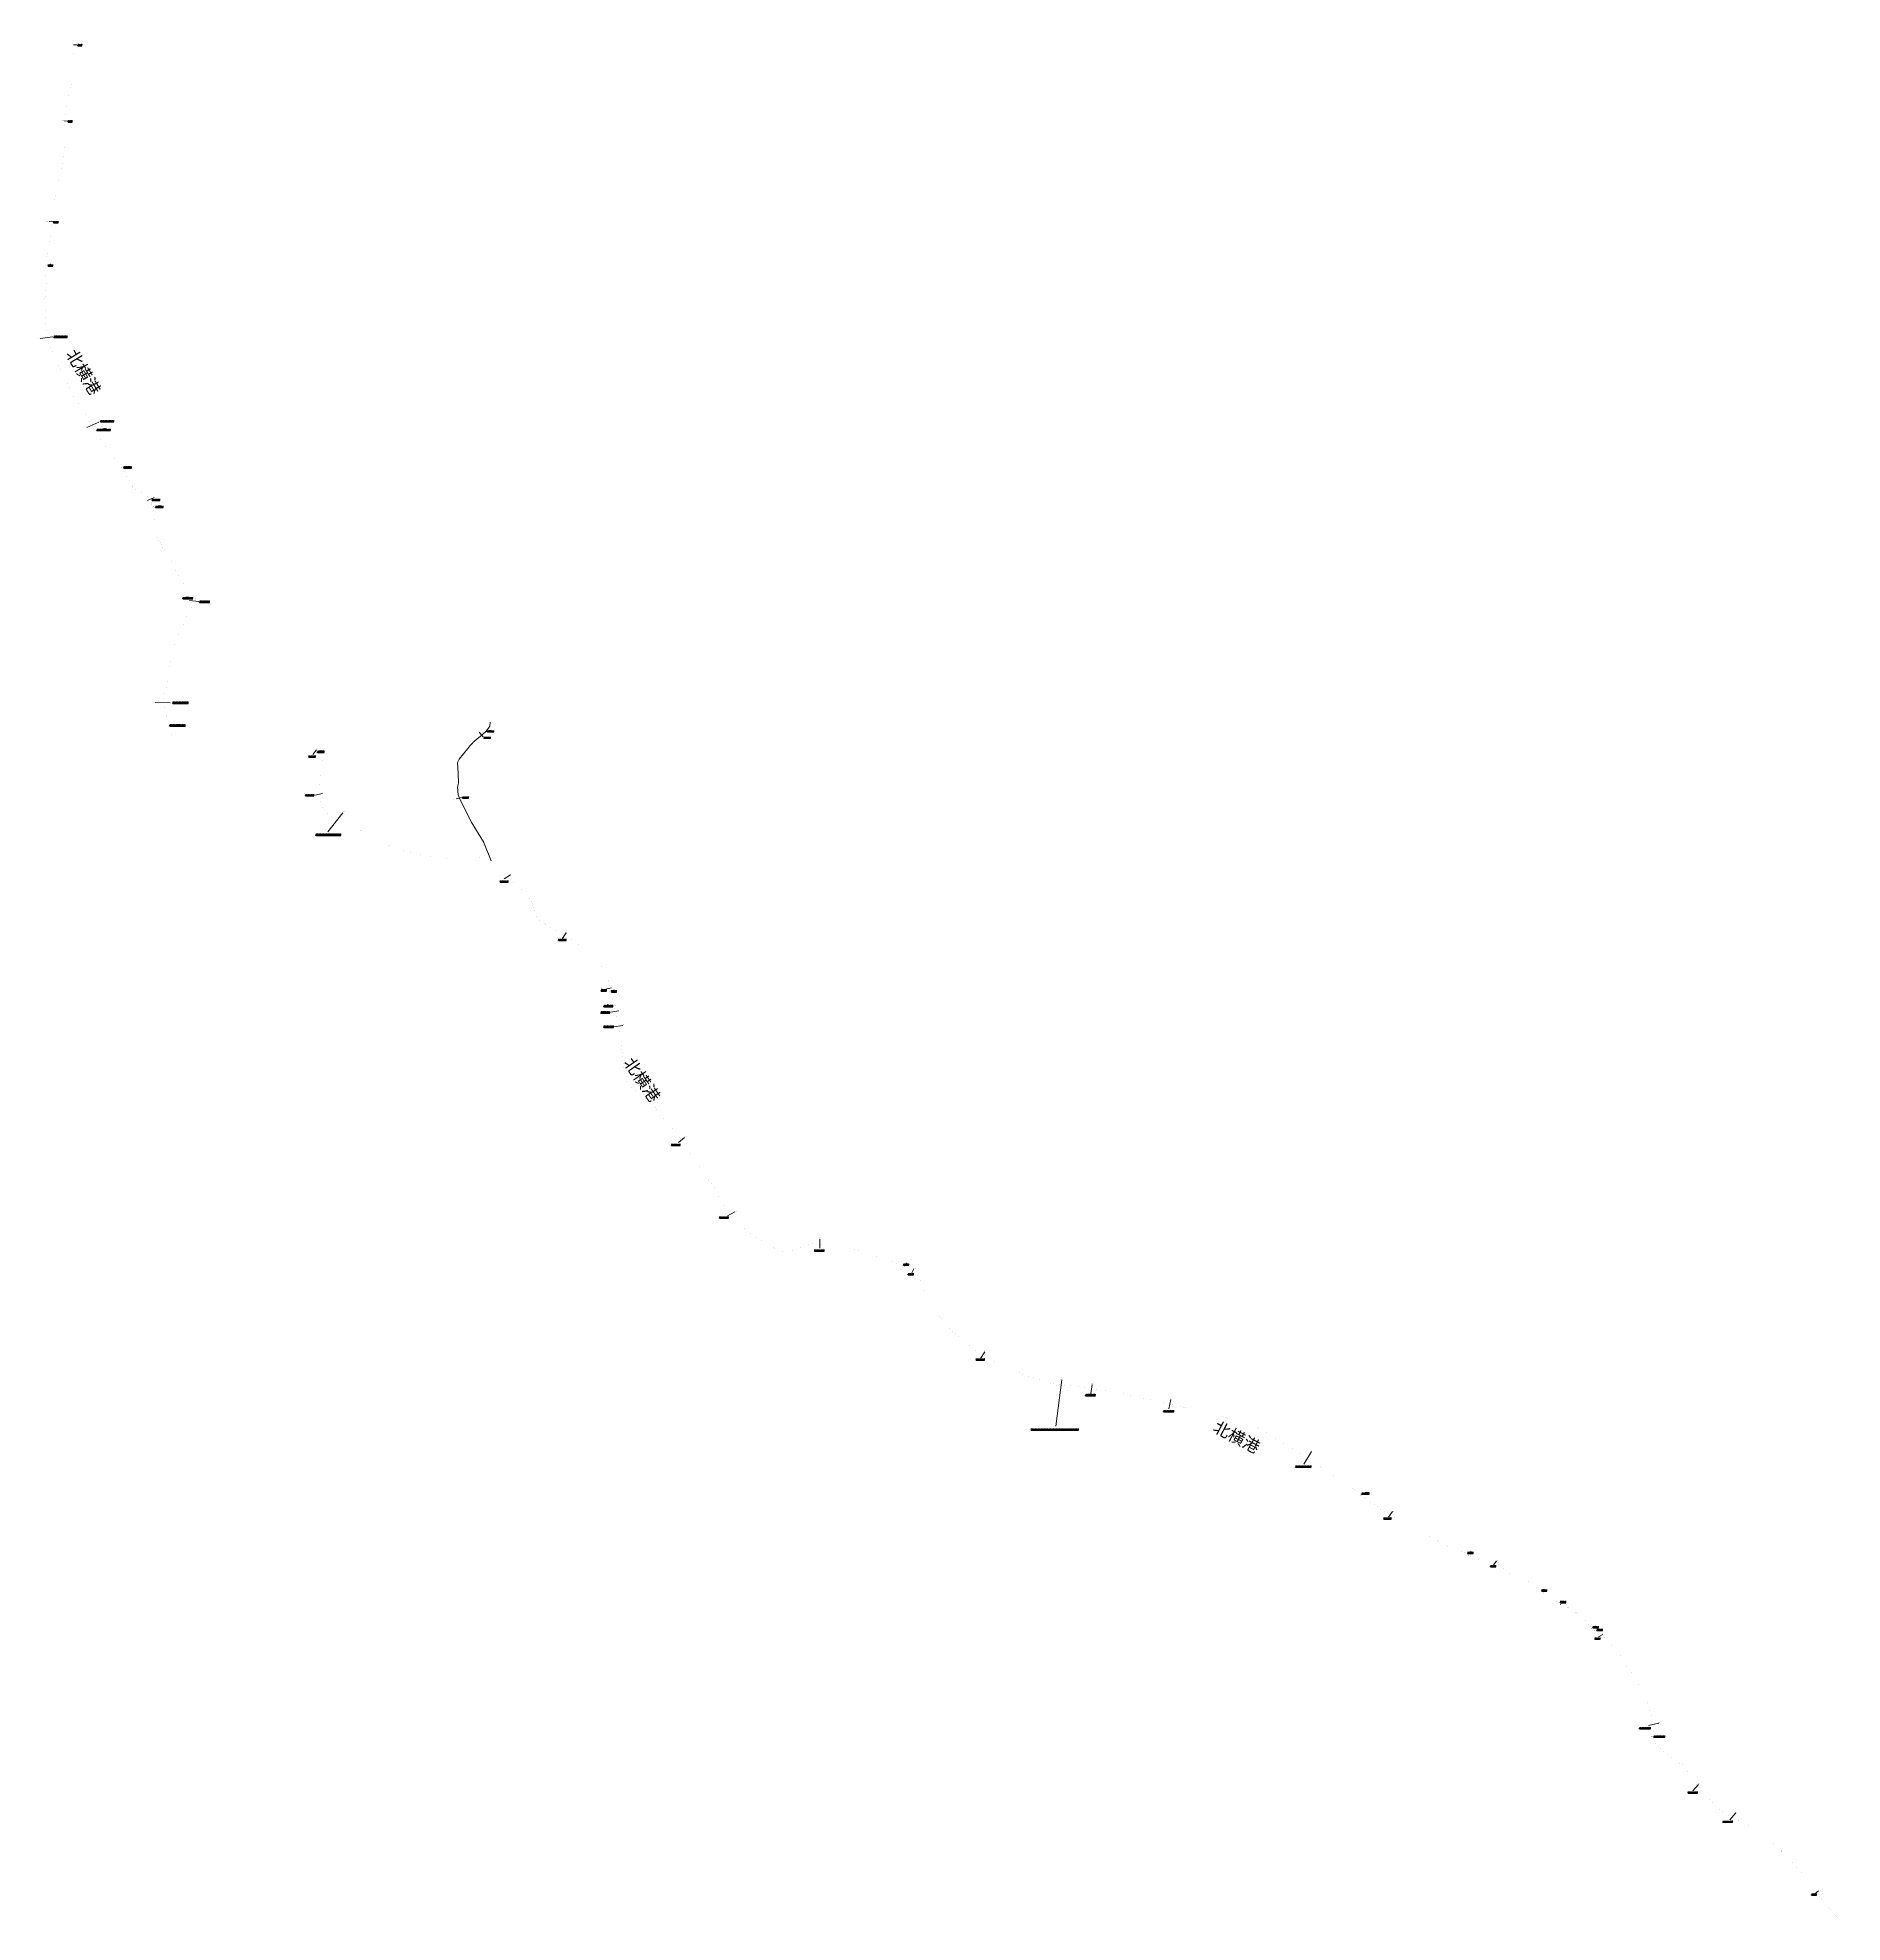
# Model space of a CAD drawing. Extents: x 493882 to 508803, y 3427149 to 3442736.
import ezdxf
from ezdxf.enums import TextEntityAlignment as Align

# ---------------------------------------------------------------- set-up
doc = ezdxf.new("R2010")
doc.units = 0
doc.header["$LTSCALE"] = 0.05
doc.linetypes.add('X4', pattern=[1.6, 0, -1.6])
doc.layers.get('0').update_dxf_attribs({"linetype": 'CONTINUOUS'})
for name, color, linetype in [('DMX', 1, 'CONTINUOUS'), ('zdm1', 2, 'CONTINUOUS'), ('ZDMT5', 3, 'CONTINUOUS'), ('ZJ', 7, 'CONTINUOUS'), ('图层1', 4, 'CONTINUOUS'), ('断面线', 7, 'CONTINUOUS'), ('桥梁', 7, 'CONTINUOUS'), ('水位', 4, 'CONTINUOUS'), ('水工建筑物1', 7, 'CONTINUOUS'), ('水闸', 7, 'CONTINUOUS'), ('河道名称', 7, 'CONTINUOUS')]:
    doc.layers.add(name, color=color, linetype=linetype)
doc.layers.add('县级河道', color=12, linetype='CONTINUOUS', lineweight=60)
doc.layers.add('断面号', color=7, linetype='CONTINUOUS', lineweight=30)
doc.styles.add('HZ', font='rs.shx', dxfattribs={"width": 0.8, "bigfont": 'hztxt.shx'})
doc.styles.add('stxt', font='txt.shx', dxfattribs={"width": 0.8, "bigfont": 'hztxt.shx'})
doc.styles.add('宋体', font='')
doc.styles.add('微软雅黑', font='msyh.ttf')
doc.styles.add('黑体', font='simhei.ttf')
doc.styles.get('宋体').set_extended_font_data('SimSun')

# ---------------------------------------------------------------- blocks, each defined once
blk = doc.blocks.new('0806042')
at = {"linetype": 'Continuous'}
blk.add_lwpolyline([(-0.1, 0, 0.2, 0.2, 1), (0.1, 0, 0.2, 0.2, 1)], format="xyseb", close=True, dxfattribs=at)

msp = doc.modelspace()

# ---------------------------------------------------------------- linework, layer by layer
at = {"linetype": 'Continuous', "flags": 128}
for points in [[(494627, 3439187), (494636, 3439187)], [(494890, 3438862), (494907, 3438862)], [(495039, 3437054), (495044, 3437054)], [(496221, 3436837), (496225, 3436837)], [(505724, 3430210), (505729, 3430210)], [(506789, 3429571), (506784, 3429571)], [(506798, 3429571), (506803, 3429571)], [(507292, 3428688), (507288, 3428688)], [(507292, 3428688), (507292, 3428685)], [(507304, 3428688), (507304, 3428685)], [(507304, 3428688), (507306, 3428688)]]:
    msp.add_lwpolyline(points, dxfattribs=at)
msp.add_lwpolyline([(506755, 3429594), (506760, 3429596), (506763, 3429596), (506767, 3429594), (506767, 3429593), (506764, 3429593, 0.878049), (506758, 3429593), (506755, 3429593)], format="xyb", close=True, dxfattribs=at)
for points in [[(506798, 3429571), (506798, 3429570), (506789, 3429570), (506789, 3429571)], [(507292, 3428688), (507304, 3428688), (507304, 3428688), (507292, 3428688)]]:
    msp.add_lwpolyline(points, close=True, dxfattribs=at)
at = {"linetype": 'Continuous'}
msp.add_circle((506794, 3429569), 0.6, dxfattribs=at)
at = {"layer": 'DMX', "linetype": 'Continuous', "flags": 128}
for points in [[(494219, 3442679), (494224, 3442679), (494227, 3442677), (494229, 3442677), (494230, 3442677), (494230, 3442676), (494231, 3442676), (494233, 3442676), (494233, 3442676), (494235, 3442676), (494238, 3442676), (494240, 3442677), (494243, 3442678), (494243, 3442678), (494244, 3442682), (494244, 3442682), (494244, 3442679), (494248, 3442679)], [(494138, 3442048), (494142, 3442048), (494150, 3442048), (494151, 3442048), (494151, 3442048), (494151, 3442046), (494152, 3442046), (494153, 3442046), (494153, 3442045), (494154, 3442045), (494156, 3442044), (494158, 3442044), (494160, 3442044), (494162, 3442045), (494163, 3442046), (494167, 3442046), (494167, 3442046), (494168, 3442048)], [(494017, 3441216), (494025, 3441216), (494026, 3441213), (494027, 3441212), (494028, 3441212), (494029, 3441212), (494032, 3441211), (494036, 3441211), (494039, 3441212), (494039, 3441213), (494040, 3441213), (494041, 3441215), (494051, 3441215)], [(493971, 3440857), (493980, 3440857), (493980, 3440854), (493981, 3440853), (493982, 3440853), (493984, 3440853), (493987, 3440852), (493991, 3440852), (493993, 3440853), (493993, 3440854), (493994, 3440854), (493995, 3440856), (494005, 3440856)], [(494021, 3440266), (494021, 3440267), (494022, 3440267), (494036, 3440267), (494039, 3440265), (494041, 3440263), (494041, 3440263), (494050, 3440263), (494060, 3440263), (494060, 3440263), (494065, 3440263), (494072, 3440263), (494072, 3440263), (494076, 3440263), (494087, 3440263), (494093, 3440263), (494093, 3440263), (494100, 3440263), (494106, 3440263), (494106, 3440263), (494111, 3440266), (494113, 3440268), (494125, 3440268)], [(494405, 3439568), (494405, 3439568), (494406, 3439568), (494410, 3439568), (494411, 3439568), (494412, 3439567), (494419, 3439567), (494419, 3439567), (494426, 3439567), (494427, 3439568), (494430, 3439568), (494432, 3439567), (494433, 3439567), (494434, 3439566), (494438, 3439566), (494442, 3439566), (494444, 3439565), (494447, 3439565), (494451, 3439565), (494454, 3439565), (494459, 3439565), (494466, 3439564), (494470, 3439565), (494479, 3439566), (494489, 3439566), (494489, 3439567), (494499, 3439567), (494510, 3439568), (494512, 3439568)], [(494375, 3439496), (494376, 3439497), (494376, 3439497), (494381, 3439497), (494382, 3439496), (494382, 3439496), (494389, 3439495), (494389, 3439495), (494396, 3439495), (494397, 3439496), (494401, 3439496), (494402, 3439496), (494404, 3439496), (494404, 3439494), (494408, 3439494), (494412, 3439494), (494415, 3439494), (494418, 3439493), (494422, 3439493), (494425, 3439493), (494429, 3439493), (494436, 3439493), (494441, 3439493), (494449, 3439494), (494459, 3439494), (494460, 3439496), (494469, 3439496), (494481, 3439496), (494482, 3439496)], [(494599, 3439186), (494607, 3439186), (494609, 3439186), (494612, 3439184), (494614, 3439183), (494617, 3439183), (494617, 3439183), (494623, 3439182), (494623, 3439182), (494630, 3439182), (494630, 3439182), (494635, 3439182), (494635, 3439182), (494642, 3439183), (494642, 3439183), (494646, 3439183), (494650, 3439183), (494652, 3439184), (494653, 3439185), (494655, 3439186), (494658, 3439186)], [(494832, 3438918), (494840, 3438918), (494842, 3438917), (494845, 3438916), (494847, 3438915), (494850, 3438914), (494850, 3438914), (494856, 3438914), (494856, 3438914), (494863, 3438913), (494863, 3438913), (494868, 3438914), (494868, 3438914), (494875, 3438914), (494875, 3438914), (494879, 3438915), (494883, 3438915), (494886, 3438916), (494886, 3438916), (494888, 3438917), (494891, 3438918)], [(494861, 3438861), (494869, 3438860), (494872, 3438860), (494874, 3438858), (494876, 3438857), (494879, 3438857), (494879, 3438857), (494885, 3438857), (494885, 3438857), (494892, 3438856), (494892, 3438856), (494897, 3438856), (494897, 3438856), (494904, 3438857), (494904, 3438857), (494908, 3438857), (494912, 3438858), (494915, 3438858), (494915, 3438859), (494917, 3438860), (494920, 3438860)], [(495086, 3438104), (495093, 3438104), (495099, 3438104), (495100, 3438103), (495102, 3438103), (495104, 3438103), (495108, 3438102), (495112, 3438101), (495116, 3438101), (495120, 3438101), (495124, 3438101), (495128, 3438101), (495131, 3438102), (495133, 3438103), (495137, 3438103), (495143, 3438103), (495144, 3438103), (495144, 3438105), (495146, 3438105), (495148, 3438105), (495150, 3438105), (495150, 3438104), (495163, 3438104)], [(495225, 3438075), (495232, 3438075), (495239, 3438074), (495239, 3438073), (495242, 3438073), (495243, 3438073), (495247, 3438073), (495252, 3438071), (495255, 3438071), (495259, 3438071), (495263, 3438071), (495267, 3438071), (495270, 3438072), (495273, 3438073), (495276, 3438073), (495282, 3438073), (495283, 3438074), (495284, 3438075), (495285, 3438075), (495288, 3438075), (495289, 3438075), (495289, 3438074), (495303, 3438075)], [(495003, 3437241), (495005, 3437240), (495027, 3437241), (495029, 3437241), (495030, 3437239), (495034, 3437237), (495034, 3437237), (495039, 3437237), (495043, 3437237), (495047, 3437236), (495047, 3437236), (495052, 3437236), (495058, 3437237), (495058, 3437237), (495063, 3437237), (495069, 3437237), (495069, 3437237), (495074, 3437237), (495078, 3437237), (495080, 3437237), (495080, 3437237), (495085, 3437239), (495086, 3437241), (495088, 3437241), (495090, 3437240), (495094, 3437240), (495098, 3437239), (495126, 3437239)], [(494978, 3437053), (494980, 3437052), (495002, 3437053), (495004, 3437053), (495005, 3437051), (495009, 3437049), (495009, 3437049), (495014, 3437049), (495018, 3437049), (495022, 3437049), (495022, 3437049), (495028, 3437049), (495033, 3437049), (495033, 3437049), (495038, 3437049), (495045, 3437049), (495045, 3437049), (495049, 3437049), (495054, 3437049), (495055, 3437049), (495055, 3437049), (495060, 3437051), (495061, 3437053), (495063, 3437053), (495065, 3437052), (495069, 3437052), (495073, 3437051), (495101, 3437051)], [(497576, 3436950), (497579, 3436950), (497580, 3436951), (497582, 3436951), (497583, 3436950), (497585, 3436950), (497586, 3436949), (497587, 3436948), (497588, 3436948), (497591, 3436948), (497594, 3436948), (497598, 3436948), (497602, 3436948), (497605, 3436951), (497608, 3436951), (497620, 3436951), (497621, 3436950), (497625, 3436950)], [(497603, 3437002), (497606, 3437002), (497608, 3437002), (497609, 3437003), (497610, 3437002), (497612, 3437002), (497614, 3437001), (497614, 3437000), (497616, 3437000), (497618, 3437000), (497622, 3437000), (497625, 3437000), (497630, 3437000), (497633, 3437003), (497635, 3437003), (497648, 3437002), (497648, 3437002), (497653, 3437002)], [(496128, 3436794), (496130, 3436794), (496132, 3436794), (496136, 3436792), (496137, 3436792), (496140, 3436792), (496142, 3436791), (496142, 3436791), (496144, 3436791), (496147, 3436792), (496148, 3436792), (496150, 3436792), (496152, 3436792), (496158, 3436791), (496160, 3436791), (496162, 3436792), (496164, 3436791), (496166, 3436791), (496167, 3436791), (496168, 3436791), (496170, 3436795), (496172, 3436795), (496173, 3436795), (496178, 3436795)], [(496201, 3436835), (496203, 3436835), (496205, 3436835), (496209, 3436833), (496210, 3436833), (496213, 3436833), (496215, 3436832), (496215, 3436832), (496217, 3436832), (496220, 3436833), (496220, 3436833), (496223, 3436833), (496225, 3436833), (496230, 3436832), (496232, 3436832), (496235, 3436833), (496237, 3436832), (496239, 3436831), (496240, 3436831), (496241, 3436832), (496243, 3436835), (496245, 3436836), (496246, 3436836), (496251, 3436836)], [(496101, 3436474), (496103, 3436474), (496104, 3436474), (496106, 3436475), (496113, 3436475), (496115, 3436475), (496116, 3436473), (496117, 3436472), (496120, 3436472), (496125, 3436472), (496128, 3436471), (496128, 3436471), (496129, 3436471), (496131, 3436471), (496134, 3436471), (496136, 3436471), (496136, 3436471), (496141, 3436472), (496149, 3436472), (496151, 3436473), (496153, 3436475), (496156, 3436475), (496159, 3436475), (496163, 3436474), (496166, 3436474)], [(497399, 3436453), (497404, 3436453), (497406, 3436454), (497408, 3436454), (497411, 3436454), (497412, 3436453), (497413, 3436453), (497415, 3436452), (497420, 3436452), (497425, 3436452), (497430, 3436453), (497434, 3436453), (497435, 3436454), (497438, 3436454), (497443, 3436454), (497445, 3436454)], [(496187, 3436147), (496191, 3436147), (496195, 3436148), (496200, 3436148), (496204, 3436148), (496206, 3436148), (496207, 3436147), (496209, 3436146), (496213, 3436145), (496215, 3436145), (496218, 3436145), (496226, 3436145), (496233, 3436145), (496236, 3436145), (496241, 3436144), (496244, 3436145), (496246, 3436145), (496249, 3436145), (496252, 3436145), (496255, 3436145), (496257, 3436145), (496260, 3436145), (496262, 3436144), (496265, 3436145), (496267, 3436145), (496270, 3436145), (496273, 3436145), (496276, 3436145), (496278, 3436145), (496281, 3436145), (496284, 3436145), (496286, 3436145), (496289, 3436145), (496291, 3436145), (496294, 3436145), (496296, 3436145), (496299, 3436145), (496302, 3436145), (496304, 3436145), (496307, 3436145), (496309, 3436145), (496312, 3436145), (496314, 3436145), (496317, 3436145), (496321, 3436145), (496324, 3436145), (496326, 3436145), (496328, 3436145), (496331, 3436145), (496333, 3436145), (496336, 3436145), (496339, 3436145), (496340, 3436145), (496343, 3436145), (496346, 3436145), (496349, 3436145), (496352, 3436145), (496355, 3436145), (496358, 3436145), (496359, 3436145), (496361, 3436145), (496363, 3436145), (496366, 3436145), (496367, 3436145), (496371, 3436145), (496373, 3436145), (496375, 3436145), (496378, 3436147), (496379, 3436148), (496381, 3436148), (496383, 3436147), (496387, 3436147)], [(497710, 3435760), (497714, 3435760), (497715, 3435761), (497718, 3435761), (497720, 3435761), (497721, 3435761), (497723, 3435759), (497726, 3435758), (497733, 3435758), (497740, 3435758), (497747, 3435758), (497750, 3435758), (497754, 3435759), (497759, 3435759), (497760, 3435760), (497761, 3435761), (497764, 3435760), (497769, 3435760), (497772, 3435760)], [(498192, 3435277), (498194, 3435276), (498197, 3435277), (498199, 3435277), (498200, 3435277), (498202, 3435278), (498204, 3435279), (498205, 3435278), (498206, 3435277), (498206, 3435277), (498207, 3435276), (498211, 3435275), (498214, 3435275), (498217, 3435275), (498220, 3435276), (498225, 3435276), (498227, 3435276), (498231, 3435277), (498235, 3435277), (498242, 3435278), (498250, 3435278)], [(498546, 3434864), (498555, 3434864), (498555, 3434860), (498556, 3434858), (498556, 3434858), (498559, 3434858), (498563, 3434857), (498563, 3434857), (498565, 3434858), (498570, 3434859), (498570, 3434859), (498573, 3434860), (498575, 3434864), (498584, 3434864)], [(498630, 3434855), (498638, 3434855), (498639, 3434850), (498640, 3434849), (498640, 3434849), (498642, 3434849), (498647, 3434848), (498647, 3434848), (498649, 3434848), (498653, 3434849), (498653, 3434849), (498657, 3434850), (498658, 3434855), (498668, 3434855)], [(498544, 3434679), (498554, 3434679), (498562, 3434677), (498564, 3434676), (498567, 3434676), (498568, 3434675), (498571, 3434675), (498576, 3434675), (498580, 3434676), (498580, 3434676), (498583, 3434678), (498590, 3434678), (498602, 3434679), (498612, 3434679)], [(498568, 3434732), (498578, 3434732), (498586, 3434730), (498588, 3434728), (498591, 3434728), (498592, 3434728), (498595, 3434728), (498600, 3434728), (498604, 3434728), (498604, 3434728), (498607, 3434730), (498615, 3434731), (498626, 3434732), (498636, 3434732)], [(498567, 3434560), (498574, 3434560), (498574, 3434560), (498575, 3434560), (498581, 3434560), (498587, 3434559), (498588, 3434559), (498590, 3434557), (498590, 3434557), (498594, 3434557), (498599, 3434556), (498604, 3434556), (498604, 3434556), (498610, 3434556), (498618, 3434557), (498620, 3434557), (498620, 3434557), (498625, 3434561), (498627, 3434561), (498628, 3434560), (498632, 3434560), (498634, 3434559), (498642, 3434559)], [(499127, 3433584), (499127, 3433584), (499132, 3433583), (499132, 3433583), (499136, 3433583), (499136, 3433583), (499139, 3433583), (499139, 3433583), (499139, 3433582), (499139, 3433582), (499142, 3433582), (499143, 3433579), (499143, 3433579), (499148, 3433579), (499152, 3433579), (499154, 3433579), (499154, 3433579), (499157, 3433579), (499162, 3433579), (499165, 3433579), (499165, 3433579), (499169, 3433582), (499173, 3433582), (499175, 3433583), (499177, 3433583), (499182, 3433583), (499188, 3433583), (499193, 3433583)], [(499524, 3432981), (499526, 3432981), (499526, 3432981), (499528, 3432981), (499531, 3432982), (499533, 3432982), (499535, 3432981), (499536, 3432981), (499541, 3432979), (499547, 3432979), (499553, 3432979), (499559, 3432979), (499564, 3432979), (499570, 3432979), (499576, 3432979), (499579, 3432981), (499580, 3432982), (499584, 3432982), (499589, 3432982), (499594, 3432982)], [(500309, 3432706), (500309, 3432710), (500315, 3432709), (500320, 3432709), (500324, 3432709), (500328, 3432710), (500331, 3432710), (500334, 3432710), (500336, 3432709), (500337, 3432707), (500341, 3432706), (500344, 3432706), (500346, 3432706), (500350, 3432706), (500353, 3432706), (500355, 3432706), (500359, 3432706), (500364, 3432707), (500366, 3432707), (500368, 3432707), (500371, 3432707), (500377, 3432708), (500379, 3432709), (500380, 3432710), (500383, 3432710), (500384, 3432709)], [(501044, 3432591), (501049, 3432591), (501054, 3432592), (501056, 3432593), (501057, 3432592), (501058, 3432591), (501059, 3432589), (501062, 3432589), (501065, 3432589), (501067, 3432589), (501070, 3432589), (501072, 3432590), (501075, 3432591), (501076, 3432591), (501077, 3432592), (501081, 3432593), (501083, 3432591)], [(501084, 3432512), (501090, 3432512), (501094, 3432514), (501096, 3432514), (501098, 3432513), (501098, 3432512), (501099, 3432510), (501102, 3432510), (501105, 3432510), (501107, 3432510), (501110, 3432511), (501112, 3432511), (501115, 3432512), (501116, 3432513), (501117, 3432513), (501121, 3432514), (501123, 3432512)], [(501644, 3431808), (501647, 3431808), (501649, 3431808), (501651, 3431806), (501652, 3431805), (501655, 3431805), (501656, 3431805), (501659, 3431804), (501661, 3431804), (501666, 3431804), (501669, 3431804), (501673, 3431804), (501676, 3431805), (501679, 3431805), (501681, 3431805), (501684, 3431805), (501686, 3431804), (501689, 3431804), (501690, 3431804), (501694, 3431805), (501697, 3431805), (501699, 3431805), (501701, 3431807), (501703, 3431808), (501704, 3431808), (501706, 3431808), (501710, 3431808)], [(502550, 3431514), (502551, 3431514), (502553, 3431514), (502554, 3431513), (502555, 3431512), (502558, 3431511), (502561, 3431511), (502564, 3431511), (502567, 3431511), (502571, 3431511), (502571, 3431511), (502573, 3431511), (502576, 3431510), (502579, 3431510), (502583, 3431510), (502586, 3431510), (502589, 3431510), (502592, 3431511), (502593, 3431511), (502594, 3431510), (502594, 3431511), (502595, 3431511), (502600, 3431510), (502608, 3431511), (502612, 3431511), (502614, 3431512), (502617, 3431514), (502618, 3431515), (502621, 3431514), (502623, 3431514), (502626, 3431513)], [(503196, 3431380), (503198, 3431380), (503202, 3431380), (503204, 3431379), (503207, 3431377), (503211, 3431377), (503214, 3431377), (503216, 3431377), (503218, 3431377), (503221, 3431377), (503224, 3431377), (503227, 3431377), (503230, 3431377), (503233, 3431377), (503236, 3431377), (503239, 3431377), (503242, 3431377), (503245, 3431377), (503247, 3431377), (503249, 3431378), (503251, 3431378), (503252, 3431378), (503254, 3431378), (503258, 3431379), (503259, 3431380), (503261, 3431381), (503265, 3431381), (503267, 3431381), (503271, 3431381), (503275, 3431380)], [(502100, 3431229), (502104, 3431229), (502105, 3431229), (502106, 3431228), (502109, 3431227), (502109, 3431227), (502112, 3431226), (502114, 3431226), (502116, 3431226), (502118, 3431226), (502121, 3431226), (502123, 3431226), (502126, 3431226), (502129, 3431226), (502131, 3431226), (502134, 3431226), (502137, 3431226), (502140, 3431226), (502143, 3431226), (502145, 3431226), (502148, 3431226), (502151, 3431226), (502154, 3431226), (502157, 3431226), (502160, 3431226), (502163, 3431226), (502166, 3431226), (502169, 3431226), (502171, 3431226), (502175, 3431226), (502178, 3431226), (502181, 3431226), (502184, 3431226), (502187, 3431226), (502190, 3431226), (502193, 3431226), (502196, 3431226), (502200, 3431226), (502203, 3431226), (502206, 3431225), (502209, 3431226), (502212, 3431226), (502216, 3431225), (502219, 3431225), (502222, 3431226), (502225, 3431226), (502228, 3431225), (502232, 3431226), (502235, 3431226), (502238, 3431226), (502241, 3431226), (502245, 3431226), (502254, 3431226), (502264, 3431226), (502274, 3431226), (502277, 3431226), (502280, 3431225), (502283, 3431226), (502286, 3431226), (502289, 3431226), (502291, 3431226), (502296, 3431226), (502302, 3431226), (502312, 3431226), (502321, 3431226), (502328, 3431226), (502335, 3431226), (502345, 3431226), (502355, 3431226), (502367, 3431226), (502389, 3431226), (502397, 3431226), (502407, 3431226), (502414, 3431226), (502423, 3431226), (502434, 3431226), (502445, 3431226), (502452, 3431225), (502459, 3431226), (502466, 3431226), (502469, 3431226), (502474, 3431226), (502477, 3431228), (502478, 3431228), (502480, 3431229), (502482, 3431230), (502484, 3431230), (502484, 3431229), (502485, 3431229), (502485, 3431228)], [(504286, 3430923), (504288, 3430923), (504291, 3430923), (504303, 3430922), (504308, 3430923), (504310, 3430923), (504311, 3430922), (504312, 3430921), (504313, 3430919), (504315, 3430918), (504316, 3430918), (504319, 3430918), (504323, 3430918), (504325, 3430918), (504327, 3430918), (504330, 3430918), (504332, 3430918), (504334, 3430918), (504339, 3430918), (504342, 3430918), (504345, 3430918), (504354, 3430918), (504364, 3430918), (504373, 3430918), (504376, 3430918), (504378, 3430919), (504380, 3430919), (504381, 3430919), (504382, 3430919), (504383, 3430919), (504386, 3430919), (504389, 3430919), (504392, 3430919), (504396, 3430919), (504399, 3430919), (504404, 3430920), (504406, 3430920), (504407, 3430921), (504407, 3430921), (504408, 3430922), (504408, 3430923), (504409, 3430922), (504410, 3430921)], [(504836, 3430699), (504845, 3430699), (504853, 3430699), (504860, 3430699), (504861, 3430699), (504863, 3430697), (504863, 3430697), (504864, 3430696), (504866, 3430695), (504868, 3430695), (504870, 3430695), (504872, 3430695), (504874, 3430695), (504877, 3430696), (504878, 3430696), (504881, 3430696), (504884, 3430696), (504885, 3430697), (504887, 3430699), (504888, 3430698), (504889, 3430699), (504892, 3430699)], [(505016, 3430493), (505026, 3430493), (505033, 3430493), (505040, 3430492), (505042, 3430492), (505043, 3430491), (505043, 3430490), (505045, 3430489), (505047, 3430489), (505048, 3430489), (505051, 3430489), (505053, 3430489), (505055, 3430489), (505057, 3430489), (505059, 3430489), (505062, 3430490), (505064, 3430489), (505065, 3430491), (505068, 3430492), (505068, 3430492), (505069, 3430492), (505072, 3430493)], [(505711, 3430210), (505714, 3430210), (505715, 3430211), (505716, 3430210), (505718, 3430209), (505719, 3430208), (505723, 3430206), (505723, 3430206), (505725, 3430206), (505725, 3430206), (505728, 3430206), (505728, 3430206), (505732, 3430207), (505733, 3430208), (505734, 3430208), (505736, 3430209), (505739, 3430209), (505741, 3430210), (505745, 3430210), (505750, 3430210)], [(505900, 3430099), (505902, 3430099), (505903, 3430099), (505904, 3430099), (505907, 3430097), (505908, 3430097), (505911, 3430095), (505911, 3430095), (505914, 3430095), (505914, 3430095), (505917, 3430095), (505917, 3430095), (505920, 3430096), (505921, 3430097), (505922, 3430097), (505925, 3430098), (505928, 3430098), (505930, 3430098), (505934, 3430098), (505939, 3430098)], [(506321, 3429898), (506324, 3429898), (506325, 3429899), (506326, 3429899), (506329, 3429897), (506329, 3429897), (506333, 3429895), (506333, 3429895), (506335, 3429894), (506335, 3429894), (506338, 3429895), (506338, 3429895), (506342, 3429896), (506343, 3429896), (506344, 3429897), (506346, 3429897), (506349, 3429897), (506352, 3429898), (506355, 3429898), (506360, 3429898)], [(506477, 3429803), (506480, 3429803), (506481, 3429804), (506482, 3429803), (506484, 3429802), (506485, 3429801), (506489, 3429799), (506489, 3429799), (506491, 3429799), (506491, 3429799), (506494, 3429799), (506494, 3429799), (506498, 3429800), (506499, 3429801), (506499, 3429801), (506502, 3429802), (506505, 3429802), (506507, 3429802), (506511, 3429803), (506516, 3429803)], [(506746, 3429595), (506749, 3429595), (506750, 3429594), (506754, 3429592), (506755, 3429592), (506755, 3429590), (506755, 3429590), (506759, 3429589), (506759, 3429589), (506766, 3429589), (506770, 3429591), (506772, 3429593), (506779, 3429593), (506783, 3429593), (506786, 3429593)], [(506778, 3429572), (506781, 3429572), (506783, 3429571), (506786, 3429570), (506788, 3429569), (506788, 3429567), (506788, 3429567), (506792, 3429567), (506792, 3429567), (506798, 3429567), (506802, 3429569), (506804, 3429571), (506811, 3429571), (506815, 3429571), (506819, 3429571)], [(506761, 3429501), (506764, 3429501), (506766, 3429500), (506770, 3429499), (506771, 3429498), (506771, 3429496), (506771, 3429496), (506775, 3429496), (506775, 3429496), (506782, 3429496), (506785, 3429498), (506788, 3429500), (506795, 3429499), (506798, 3429500), (506802, 3429500)], [(507130, 3428758), (507152, 3428760), (507159, 3428759), (507163, 3428759), (507164, 3428758), (507165, 3428757), (507168, 3428756), (507169, 3428756), (507171, 3428756), (507175, 3428756), (507176, 3428756), (507178, 3428756), (507181, 3428756), (507183, 3428756), (507186, 3428756), (507189, 3428756), (507195, 3428758), (507198, 3428760), (507200, 3428759), (507205, 3428760), (507207, 3428758), (507216, 3428758)], [(507250, 3428687), (507271, 3428689), (507278, 3428689), (507282, 3428688), (507283, 3428687), (507285, 3428686), (507288, 3428686), (507288, 3428686), (507291, 3428686), (507294, 3428686), (507296, 3428686), (507297, 3428686), (507300, 3428686), (507303, 3428686), (507306, 3428686), (507309, 3428686), (507314, 3428688), (507317, 3428689), (507320, 3428689), (507324, 3428689), (507326, 3428687), (507336, 3428687)], [(507533, 3428225), (507536, 3428225), (507539, 3428225), (507542, 3428226), (507544, 3428226), (507545, 3428225), (507545, 3428225), (507549, 3428225), (507552, 3428224), (507556, 3428224), (507556, 3428224), (507559, 3428224), (507565, 3428224), (507570, 3428225), (507570, 3428225), (507578, 3428225), (507579, 3428225), (507581, 3428226), (507585, 3428226), (507591, 3428227), (507598, 3428227), (507602, 3428227), (507605, 3428227)], [(507821, 3427985), (507824, 3427984), (507824, 3427985), (507831, 3427985), (507837, 3427985), (507843, 3427985), (507848, 3427985), (507852, 3427985), (507857, 3427985), (507861, 3427985), (507863, 3427985), (507867, 3427983), (507867, 3427983), (507868, 3427982), (507868, 3427982), (507872, 3427982), (507872, 3427982), (507877, 3427982), (507877, 3427982), (507878, 3427984), (507879, 3427984), (507891, 3427985), (507895, 3427985)], [(508554, 3427383), (508557, 3427383), (508558, 3427383), (508561, 3427383), (508565, 3427383), (508567, 3427383), (508569, 3427382), (508571, 3427381), (508571, 3427379), (508572, 3427379), (508574, 3427378), (508574, 3427378), (508577, 3427378), (508580, 3427379), (508582, 3427379), (508583, 3427382), (508583, 3427382), (508585, 3427383), (508585, 3427384), (508587, 3427384), (508588, 3427383), (508589, 3427382)]]:
    msp.add_lwpolyline(points, dxfattribs=at)
at = {"layer": 'zdm1', "linetype": 'Continuous'}
for p, q in [((494214, 3442670), (494214, 3442674)), ((494214, 3442674), (494219, 3442674)), ((494214, 3442672), (494248, 3442672)), ((494214, 3442670), (494248, 3442670)), ((494218, 3442674), (494218, 3442685)), ((494218, 3442674), (494218, 3442685)), ((494218, 3442670), (494218, 3442674)), ((494219, 3442674), (494248, 3442674)), ((494248, 3442674), (494248, 3442685)), ((494248, 3442674), (494248, 3442685)), ((494133, 3442038), (494133, 3442042)), ((494133, 3442042), (494138, 3442042)), ((494133, 3442040), (494168, 3442040)), ((494133, 3442038), (494168, 3442038)), ((494137, 3442042), (494137, 3442052)), ((494137, 3442042), (494137, 3442052)), ((494137, 3442038), (494137, 3442042)), ((494138, 3442042), (494168, 3442042)), ((494168, 3442042), (494168, 3442052)), ((494168, 3442042), (494168, 3442052)), ((494016, 3441208), (494016, 3441219)), ((494016, 3441208), (494016, 3441219)), ((494051, 3441208), (494051, 3441219)), ((494051, 3441208), (494051, 3441219)), ((494012, 3441205), (494012, 3441208)), ((494012, 3441208), (494017, 3441208)), ((494012, 3441207), (494051, 3441207)), ((494012, 3441205), (494051, 3441205)), ((494016, 3441205), (494016, 3441208)), ((494017, 3441208), (494051, 3441208)), ((493967, 3440849), (493971, 3440849)), ((493967, 3440846), (493967, 3440849)), ((493967, 3440848), (494006, 3440848)), ((493967, 3440846), (494006, 3440846)), ((493971, 3440849), (493971, 3440860)), ((493971, 3440849), (493971, 3440860)), ((493971, 3440849), (494006, 3440849)), ((493971, 3440846), (493971, 3440849)), ((494006, 3440849), (494006, 3440860)), ((494006, 3440849), (494006, 3440860)), ((494016, 3440257), (494016, 3440260)), ((494016, 3440260), (494021, 3440260)), ((494016, 3440259), (494125, 3440259)), ((494016, 3440257), (494125, 3440257)), ((494020, 3440260), (494020, 3440271)), ((494020, 3440260), (494020, 3440271)), ((494020, 3440257), (494020, 3440260)), ((494021, 3440260), (494125, 3440260)), ((494125, 3440260), (494125, 3440271)), ((494125, 3440260), (494125, 3440271)), ((494400, 3439558), (494400, 3439562)), ((494400, 3439562), (494405, 3439562)), ((494400, 3439560), (494512, 3439560)), ((494400, 3439558), (494512, 3439558)), ((494404, 3439562), (494404, 3439571)), ((494404, 3439562), (494404, 3439571)), ((494404, 3439558), (494404, 3439562)), ((494405, 3439562), (494512, 3439562)), ((494512, 3439562), (494512, 3439571)), ((494512, 3439562), (494512, 3439571)), ((494371, 3439490), (494375, 3439490)), ((494371, 3439487), (494371, 3439490)), ((494371, 3439489), (494483, 3439489)), ((494371, 3439487), (494483, 3439487)), ((494375, 3439490), (494375, 3439499)), ((494375, 3439490), (494375, 3439499)), ((494375, 3439490), (494483, 3439490)), ((494375, 3439487), (494375, 3439490)), ((494483, 3439490), (494483, 3439499)), ((494483, 3439490), (494483, 3439499)), ((494598, 3439179), (494598, 3439189)), ((494598, 3439179), (494598, 3439189)), ((494658, 3439179), (494658, 3439189)), ((494658, 3439179), (494658, 3439189)), ((494594, 3439179), (494599, 3439179)), ((494594, 3439176), (494594, 3439179)), ((494594, 3439178), (494658, 3439178)), ((494594, 3439176), (494658, 3439176)), ((494598, 3439176), (494598, 3439179)), ((494599, 3439179), (494658, 3439179)), ((494827, 3438907), (494827, 3438911)), ((494827, 3438911), (494832, 3438911)), ((494827, 3438909), (494891, 3438909)), ((494827, 3438907), (494891, 3438907)), ((494831, 3438911), (494831, 3438921)), ((494831, 3438907), (494831, 3438911)), ((494832, 3438911), (494832, 3438921)), ((494832, 3438911), (494891, 3438911)), ((494891, 3438911), (494891, 3438921)), ((494891, 3438911), (494891, 3438921)), ((494857, 3438853), (494861, 3438853)), ((494857, 3438850), (494857, 3438853)), ((494857, 3438852), (494920, 3438852)), ((494857, 3438850), (494920, 3438850)), ((494861, 3438853), (494861, 3438863)), ((494861, 3438853), (494861, 3438863)), ((494861, 3438853), (494920, 3438853)), ((494861, 3438850), (494861, 3438853)), ((494920, 3438853), (494920, 3438863)), ((494920, 3438853), (494920, 3438863)), ((495081, 3438098), (495086, 3438098)), ((495081, 3438095), (495081, 3438098)), ((495081, 3438097), (495164, 3438097)), ((495085, 3438098), (495085, 3438107)), ((495085, 3438098), (495085, 3438107)), ((495085, 3438095), (495085, 3438098)), ((495086, 3438098), (495164, 3438098)), ((495164, 3438098), (495164, 3438107)), ((495164, 3438098), (495164, 3438107)), ((495081, 3438095), (495164, 3438095)), ((495220, 3438065), (495220, 3438069)), ((495220, 3438069), (495225, 3438069)), ((495220, 3438067), (495303, 3438067)), ((495220, 3438065), (495303, 3438065)), ((495224, 3438069), (495224, 3438078)), ((495224, 3438069), (495224, 3438078)), ((495224, 3438065), (495224, 3438069)), ((495225, 3438069), (495303, 3438069)), ((495303, 3438069), (495303, 3438078)), ((495303, 3438069), (495303, 3438078)), ((494998, 3437230), (494998, 3437233)), ((494998, 3437233), (495003, 3437233)), ((494998, 3437232), (495126, 3437232)), ((494998, 3437230), (495126, 3437230)), ((495002, 3437233), (495002, 3437243)), ((495002, 3437233), (495002, 3437243)), ((495002, 3437230), (495002, 3437233)), ((495003, 3437233), (495126, 3437233)), ((495126, 3437233), (495126, 3437243)), ((495126, 3437233), (495126, 3437243)), ((494973, 3437046), (494978, 3437046)), ((494973, 3437042), (494973, 3437046)), ((494973, 3437044), (495101, 3437044)), ((494973, 3437042), (495101, 3437042)), ((494977, 3437046), (494977, 3437056)), ((494977, 3437046), (494977, 3437056)), ((494977, 3437042), (494977, 3437046)), ((494978, 3437046), (495101, 3437046)), ((495101, 3437046), (495101, 3437056)), ((495101, 3437046), (495101, 3437056)), ((497603, 3436997), (497603, 3437006)), ((497603, 3436997), (497603, 3437006)), ((497653, 3436997), (497653, 3437006)), ((497653, 3436997), (497653, 3437006)), ((497571, 3436945), (497576, 3436945)), ((497571, 3436942), (497571, 3436945)), ((497571, 3436944), (497626, 3436944)), ((497571, 3436942), (497626, 3436942)), ((497575, 3436945), (497575, 3436954)), ((497575, 3436945), (497575, 3436954)), ((497575, 3436942), (497575, 3436945)), ((497576, 3436945), (497626, 3436945)), ((497599, 3436994), (497599, 3436997)), ((497599, 3436997), (497603, 3436997)), ((497599, 3436996), (497653, 3436996)), ((497599, 3436994), (497653, 3436994)), ((497603, 3436994), (497603, 3436997)), ((497603, 3436997), (497653, 3436997)), ((497626, 3436945), (497626, 3436954)), ((497626, 3436945), (497626, 3436954)), ((496124, 3436788), (496128, 3436788)), ((496124, 3436784), (496124, 3436788)), ((496124, 3436786), (496178, 3436786)), ((496124, 3436784), (496178, 3436784)), ((496127, 3436788), (496127, 3436798)), ((496128, 3436788), (496128, 3436798)), ((496128, 3436788), (496178, 3436788)), ((496128, 3436784), (496128, 3436788)), ((496178, 3436788), (496178, 3436798)), ((496178, 3436788), (496178, 3436798)), ((496196, 3436825), (496196, 3436829)), ((496196, 3436829), (496201, 3436829)), ((496196, 3436827), (496251, 3436827)), ((496196, 3436825), (496251, 3436825)), ((496200, 3436829), (496200, 3436839)), ((496200, 3436829), (496200, 3436839)), ((496200, 3436825), (496200, 3436829)), ((496201, 3436829), (496251, 3436829)), ((496251, 3436829), (496251, 3436839)), ((496251, 3436829), (496251, 3436839)), ((496097, 3436468), (496101, 3436468)), ((496097, 3436465), (496097, 3436468)), ((496097, 3436467), (496166, 3436467)), ((496097, 3436465), (496166, 3436465)), ((496101, 3436468), (496101, 3436478)), ((496101, 3436468), (496101, 3436478)), ((496101, 3436468), (496166, 3436468)), ((496101, 3436465), (496101, 3436468)), ((496166, 3436468), (496166, 3436478)), ((496166, 3436468), (496166, 3436478)), ((497394, 3436449), (497399, 3436449)), ((497394, 3436446), (497394, 3436449)), ((497394, 3436448), (497445, 3436448)), ((497394, 3436446), (497445, 3436446)), ((497398, 3436449), (497398, 3436457)), ((497398, 3436449), (497398, 3436457)), ((497398, 3436446), (497398, 3436449)), ((497399, 3436449), (497445, 3436449)), ((497445, 3436449), (497445, 3436457)), ((497445, 3436449), (497445, 3436457)), ((496182, 3436142), (496187, 3436142)), ((496182, 3436138), (496182, 3436142)), ((496182, 3436140), (496387, 3436140)), ((496182, 3436138), (496387, 3436138)), ((496186, 3436142), (496186, 3436151)), ((496186, 3436142), (496186, 3436151)), ((496186, 3436138), (496186, 3436142)), ((496187, 3436142), (496387, 3436142)), ((496387, 3436142), (496387, 3436151)), ((496387, 3436142), (496387, 3436151)), ((497709, 3435755), (497709, 3435764)), ((497709, 3435755), (497709, 3435764)), ((497772, 3435755), (497772, 3435764)), ((497772, 3435755), (497772, 3435764)), ((497705, 3435755), (497710, 3435755)), ((497705, 3435751), (497705, 3435755)), ((497705, 3435753), (497772, 3435753)), ((497705, 3435751), (497772, 3435751)), ((497709, 3435751), (497709, 3435755)), ((497710, 3435755), (497772, 3435755)), ((498188, 3435273), (498192, 3435273)), ((498188, 3435269), (498188, 3435273)), ((498188, 3435271), (498251, 3435271)), ((498188, 3435269), (498251, 3435269)), ((498192, 3435273), (498192, 3435282)), ((498192, 3435273), (498192, 3435282)), ((498192, 3435273), (498251, 3435273)), ((498192, 3435269), (498192, 3435273)), ((498250, 3435273), (498250, 3435282)), ((498251, 3435273), (498251, 3435282)), ((498542, 3434855), (498546, 3434855)), ((498542, 3434851), (498542, 3434855)), ((498542, 3434853), (498585, 3434853)), ((498542, 3434851), (498585, 3434851)), ((498545, 3434855), (498545, 3434868)), ((498546, 3434855), (498546, 3434868)), ((498546, 3434855), (498585, 3434855)), ((498546, 3434851), (498546, 3434855)), ((498585, 3434855), (498585, 3434868)), ((498585, 3434855), (498585, 3434868)), ((498625, 3434842), (498625, 3434845)), ((498625, 3434845), (498630, 3434845)), ((498625, 3434844), (498668, 3434844)), ((498625, 3434842), (498668, 3434842)), ((498629, 3434845), (498629, 3434858)), ((498629, 3434845), (498629, 3434858)), ((498629, 3434842), (498629, 3434845)), ((498630, 3434845), (498668, 3434845)), ((498668, 3434845), (498668, 3434858)), ((498668, 3434845), (498668, 3434858)), ((498539, 3434672), (498544, 3434672)), ((498539, 3434669), (498539, 3434672)), ((498539, 3434671), (498613, 3434671)), ((498539, 3434669), (498613, 3434669)), ((498543, 3434672), (498543, 3434682)), ((498543, 3434672), (498543, 3434682)), ((498543, 3434669), (498543, 3434672)), ((498544, 3434672), (498613, 3434672)), ((498564, 3434721), (498564, 3434725)), ((498564, 3434725), (498568, 3434725)), ((498564, 3434723), (498637, 3434723)), ((498564, 3434721), (498637, 3434721)), ((498568, 3434725), (498568, 3434735)), ((498568, 3434725), (498568, 3434735)), ((498568, 3434721), (498568, 3434725)), ((498568, 3434725), (498637, 3434725)), ((498613, 3434672), (498613, 3434682)), ((498613, 3434672), (498613, 3434682)), ((498637, 3434725), (498637, 3434735)), ((498637, 3434725), (498637, 3434735)), ((498563, 3434553), (498567, 3434553)), ((498563, 3434550), (498563, 3434553)), ((498563, 3434552), (498642, 3434552)), ((498563, 3434550), (498642, 3434550)), ((498566, 3434553), (498566, 3434564)), ((498567, 3434553), (498567, 3434564)), ((498567, 3434553), (498642, 3434553)), ((498567, 3434550), (498567, 3434553)), ((498642, 3434553), (498642, 3434564)), ((498642, 3434553), (498642, 3434564)), ((499122, 3433577), (499127, 3433577)), ((499122, 3433573), (499122, 3433577)), ((499126, 3433577), (499126, 3433587)), ((499126, 3433573), (499126, 3433577)), ((499127, 3433577), (499127, 3433587)), ((499127, 3433577), (499194, 3433577)), ((499194, 3433577), (499194, 3433587)), ((499194, 3433577), (499194, 3433587)), ((499122, 3433575), (499194, 3433575)), ((499122, 3433573), (499194, 3433573)), ((499520, 3432976), (499524, 3432976)), ((499520, 3432972), (499520, 3432976)), ((499520, 3432974), (499594, 3432974)), ((499520, 3432972), (499594, 3432972)), ((499523, 3432976), (499523, 3432985)), ((499524, 3432976), (499524, 3432985)), ((499524, 3432976), (499594, 3432976)), ((499524, 3432972), (499524, 3432976)), ((499594, 3432976), (499594, 3432985)), ((499594, 3432976), (499594, 3432985)), ((500304, 3432703), (500309, 3432703)), ((500304, 3432700), (500304, 3432703)), ((500304, 3432702), (500385, 3432702)), ((500304, 3432700), (500385, 3432700)), ((500308, 3432703), (500308, 3432713)), ((500308, 3432703), (500308, 3432713)), ((500308, 3432700), (500308, 3432703)), ((500309, 3432703), (500385, 3432703)), ((500385, 3432703), (500385, 3432713)), ((500385, 3432703), (500385, 3432713)), ((501040, 3432584), (501040, 3432587)), ((501040, 3432587), (501044, 3432587)), ((501040, 3432586), (501084, 3432586)), ((501040, 3432584), (501084, 3432584)), ((501044, 3432587), (501044, 3432596)), ((501044, 3432587), (501044, 3432596)), ((501044, 3432584), (501044, 3432587)), ((501044, 3432587), (501084, 3432587)), ((501080, 3432508), (501084, 3432508)), ((501080, 3432505), (501080, 3432508)), ((501080, 3432507), (501124, 3432507)), ((501080, 3432505), (501124, 3432505)), ((501083, 3432587), (501083, 3432596)), ((501084, 3432587), (501084, 3432596)), ((501084, 3432508), (501084, 3432517)), ((501084, 3432508), (501084, 3432517)), ((501084, 3432508), (501124, 3432508)), ((501084, 3432505), (501084, 3432508)), ((501124, 3432508), (501124, 3432517)), ((501124, 3432508), (501124, 3432517)), ((501640, 3431802), (501644, 3431802)), ((501640, 3431799), (501640, 3431802)), ((501640, 3431801), (501710, 3431801)), ((501640, 3431799), (501710, 3431799)), ((501644, 3431802), (501644, 3431811)), ((501644, 3431802), (501644, 3431811)), ((501644, 3431802), (501710, 3431802)), ((501644, 3431799), (501644, 3431802)), ((501710, 3431802), (501710, 3431811)), ((501710, 3431802), (501710, 3431811)), ((502546, 3431508), (502550, 3431508)), ((502546, 3431504), (502546, 3431508)), ((502546, 3431506), (502627, 3431506)), ((502546, 3431504), (502627, 3431504)), ((502550, 3431508), (502550, 3431518)), ((502550, 3431508), (502550, 3431518)), ((502550, 3431508), (502627, 3431508)), ((502550, 3431504), (502550, 3431508)), ((502627, 3431508), (502627, 3431518)), ((502627, 3431508), (502627, 3431518)), ((503191, 3431374), (503196, 3431374)), ((503191, 3431371), (503191, 3431374)), ((503191, 3431373), (503275, 3431373)), ((503191, 3431371), (503275, 3431371)), ((503195, 3431374), (503195, 3431384)), ((503195, 3431374), (503195, 3431384)), ((503195, 3431371), (503195, 3431374)), ((503196, 3431374), (503275, 3431374)), ((503275, 3431374), (503275, 3431384)), ((503275, 3431374), (503275, 3431384)), ((502096, 3431223), (502100, 3431223)), ((502096, 3431219), (502096, 3431223)), ((502096, 3431221), (502486, 3431221)), ((502096, 3431219), (502486, 3431219)), ((502100, 3431223), (502100, 3431233)), ((502100, 3431223), (502100, 3431233)), ((502100, 3431223), (502486, 3431223)), ((502100, 3431219), (502100, 3431223)), ((502486, 3431223), (502486, 3431233)), ((502486, 3431223), (502486, 3431233)), ((504286, 3430915), (504286, 3430926)), ((504286, 3430915), (504286, 3430926)), ((504410, 3430915), (504410, 3430926)), ((504410, 3430915), (504410, 3430926)), ((504282, 3430915), (504286, 3430915)), ((504282, 3430912), (504282, 3430915)), ((504282, 3430914), (504410, 3430914)), ((504282, 3430912), (504410, 3430912)), ((504286, 3430915), (504410, 3430915)), ((504286, 3430912), (504286, 3430915)), ((504831, 3430689), (504831, 3430693)), ((504831, 3430693), (504836, 3430693)), ((504831, 3430691), (504892, 3430691)), ((504831, 3430689), (504892, 3430689)), ((504835, 3430693), (504835, 3430703)), ((504835, 3430693), (504835, 3430703)), ((504835, 3430689), (504835, 3430693)), ((504836, 3430693), (504892, 3430693)), ((504892, 3430693), (504892, 3430703)), ((504892, 3430693), (504892, 3430703)), ((505012, 3430486), (505016, 3430486)), ((505012, 3430483), (505012, 3430486)), ((505012, 3430485), (505073, 3430485)), ((505012, 3430483), (505073, 3430483)), ((505016, 3430486), (505016, 3430496)), ((505016, 3430486), (505016, 3430496)), ((505016, 3430486), (505073, 3430486)), ((505016, 3430483), (505016, 3430486)), ((505073, 3430486), (505073, 3430496)), ((505073, 3430486), (505073, 3430496)), ((505706, 3430199), (505706, 3430203)), ((505706, 3430203), (505711, 3430203)), ((505706, 3430201), (505750, 3430201)), ((505706, 3430199), (505750, 3430199)), ((505710, 3430203), (505710, 3430214)), ((505710, 3430203), (505710, 3430214)), ((505710, 3430199), (505710, 3430203)), ((505711, 3430203), (505750, 3430203)), ((505750, 3430203), (505750, 3430214)), ((505751, 3430203), (505751, 3430214)), ((505895, 3430092), (505900, 3430092)), ((505895, 3430088), (505895, 3430092)), ((505895, 3430090), (505939, 3430090)), ((505895, 3430088), (505939, 3430088)), ((505899, 3430092), (505899, 3430103)), ((505899, 3430092), (505899, 3430103)), ((505899, 3430088), (505899, 3430092)), ((505900, 3430092), (505939, 3430092)), ((505939, 3430092), (505939, 3430103)), ((505939, 3430092), (505939, 3430103)), ((506317, 3429888), (506317, 3429891)), ((506317, 3429891), (506321, 3429891)), ((506317, 3429890), (506361, 3429890)), ((506317, 3429888), (506361, 3429888)), ((506321, 3429891), (506321, 3429902)), ((506321, 3429891), (506321, 3429902)), ((506321, 3429888), (506321, 3429891)), ((506321, 3429891), (506361, 3429891)), ((506361, 3429891), (506361, 3429902)), ((506361, 3429891), (506361, 3429902)), ((506472, 3429792), (506472, 3429796)), ((506472, 3429796), (506477, 3429796)), ((506472, 3429794), (506516, 3429794)), ((506472, 3429792), (506516, 3429792)), ((506476, 3429796), (506476, 3429807)), ((506476, 3429796), (506476, 3429807)), ((506476, 3429792), (506476, 3429796)), ((506477, 3429796), (506516, 3429796)), ((506516, 3429796), (506516, 3429807)), ((506516, 3429796), (506516, 3429807)), ((506741, 3429584), (506741, 3429587)), ((506741, 3429587), (506746, 3429587)), ((506741, 3429586), (506787, 3429586)), ((506741, 3429584), (506787, 3429584)), ((506745, 3429587), (506745, 3429598)), ((506745, 3429587), (506745, 3429598)), ((506745, 3429584), (506745, 3429587)), ((506746, 3429587), (506787, 3429587)), ((506774, 3429561), (506774, 3429565)), ((506774, 3429565), (506778, 3429565)), ((506774, 3429563), (506819, 3429563)), ((506774, 3429561), (506819, 3429561)), ((506778, 3429565), (506778, 3429576)), ((506778, 3429565), (506778, 3429576)), ((506778, 3429561), (506778, 3429565)), ((506778, 3429565), (506819, 3429565)), ((506787, 3429587), (506787, 3429598)), ((506787, 3429587), (506787, 3429598)), ((506819, 3429565), (506819, 3429576)), ((506819, 3429565), (506819, 3429576)), ((506757, 3429493), (506761, 3429493)), ((506757, 3429490), (506757, 3429493)), ((506757, 3429492), (506802, 3429492)), ((506757, 3429490), (506802, 3429490)), ((506761, 3429493), (506761, 3429504)), ((506761, 3429493), (506761, 3429504)), ((506761, 3429493), (506802, 3429493)), ((506761, 3429490), (506761, 3429493)), ((506802, 3429493), (506802, 3429504)), ((506802, 3429493), (506802, 3429504)), ((507126, 3428753), (507130, 3428753)), ((507126, 3428750), (507126, 3428753)), ((507126, 3428752), (507217, 3428752)), ((507126, 3428750), (507217, 3428750)), ((507130, 3428753), (507130, 3428762)), ((507130, 3428753), (507130, 3428762)), ((507130, 3428753), (507217, 3428753)), ((507130, 3428750), (507130, 3428753)), ((507217, 3428753), (507217, 3428762)), ((507217, 3428753), (507217, 3428762)), ((507245, 3428679), (507245, 3428683)), ((507245, 3428683), (507250, 3428683)), ((507245, 3428681), (507336, 3428681)), ((507245, 3428679), (507336, 3428679)), ((507249, 3428683), (507249, 3428692)), ((507249, 3428683), (507249, 3428692)), ((507249, 3428679), (507249, 3428683)), ((507250, 3428683), (507336, 3428683)), ((507336, 3428683), (507336, 3428692)), ((507336, 3428683), (507336, 3428692)), ((507528, 3428222), (507533, 3428222)), ((507528, 3428218), (507528, 3428222)), ((507528, 3428220), (507605, 3428220)), ((507528, 3428218), (507605, 3428218)), ((507532, 3428222), (507532, 3428230)), ((507532, 3428218), (507532, 3428222)), ((507533, 3428222), (507533, 3428230)), ((507533, 3428222), (507605, 3428222)), ((507605, 3428222), (507605, 3428230)), ((507605, 3428222), (507605, 3428230)), ((507816, 3427979), (507821, 3427979)), ((507816, 3427976), (507816, 3427979)), ((507816, 3427978), (507896, 3427978)), ((507816, 3427976), (507896, 3427976)), ((507820, 3427979), (507820, 3427988)), ((507820, 3427979), (507820, 3427988)), ((507820, 3427976), (507820, 3427979)), ((507821, 3427979), (507896, 3427979)), ((507896, 3427979), (507896, 3427988)), ((507896, 3427979), (507896, 3427988)), ((508549, 3427376), (508554, 3427376)), ((508549, 3427373), (508549, 3427376)), ((508549, 3427375), (508589, 3427375)), ((508549, 3427373), (508589, 3427373)), ((508553, 3427376), (508553, 3427386)), ((508553, 3427376), (508553, 3427386)), ((508553, 3427373), (508553, 3427376)), ((508554, 3427376), (508589, 3427376)), ((508589, 3427376), (508589, 3427386)), ((508589, 3427376), (508589, 3427386))]:
    msp.add_line(p, q, dxfattribs=at)
at = {"layer": 'zdm1', "linetype": 'X4'}
for p, q in [((494217, 3442681), (494249, 3442681)), ((494217, 3442676), (494249, 3442676)), ((494136, 3442050), (494169, 3442050)), ((494136, 3442045), (494169, 3442045)), ((494015, 3441216), (494052, 3441216)), ((494015, 3441211), (494052, 3441211)), ((493970, 3440857), (494007, 3440857)), ((493970, 3440852), (494007, 3440852)), ((494019, 3440269), (494126, 3440269)), ((494019, 3440264), (494126, 3440264)), ((494403, 3439570), (494513, 3439570)), ((494403, 3439565), (494513, 3439565)), ((494374, 3439498), (494484, 3439498)), ((494374, 3439493), (494484, 3439493)), ((494597, 3439188), (494659, 3439188)), ((494597, 3439183), (494659, 3439183)), ((494830, 3438920), (494892, 3438920)), ((494830, 3438915), (494892, 3438915)), ((494860, 3438862), (494921, 3438862)), ((494860, 3438857), (494921, 3438857)), ((495084, 3438106), (495165, 3438106)), ((495084, 3438101), (495165, 3438101)), ((495223, 3438077), (495304, 3438077)), ((495223, 3438072), (495304, 3438072)), ((495001, 3437242), (495127, 3437242)), ((495001, 3437237), (495127, 3437237)), ((494976, 3437055), (495102, 3437055)), ((494976, 3437050), (495102, 3437050)), ((497574, 3436952), (497627, 3436952)), ((497574, 3436947), (497627, 3436947)), ((497602, 3437004), (497654, 3437004)), ((497602, 3436999), (497654, 3436999)), ((496127, 3436796), (496179, 3436796)), ((496127, 3436791), (496179, 3436791)), ((496199, 3436837), (496252, 3436837)), ((496199, 3436832), (496252, 3436832)), ((496100, 3436476), (496167, 3436476)), ((496100, 3436471), (496167, 3436471)), ((497397, 3436456), (497446, 3436456)), ((497397, 3436451), (497446, 3436451)), ((496185, 3436150), (496388, 3436150)), ((496185, 3436145), (496388, 3436145)), ((497708, 3435763), (497773, 3435763)), ((497708, 3435758), (497773, 3435758)), ((498191, 3435280), (498252, 3435280)), ((498191, 3435275), (498252, 3435275)), ((498545, 3434864), (498586, 3434864)), ((498545, 3434859), (498586, 3434859)), ((498628, 3434854), (498669, 3434854)), ((498628, 3434849), (498669, 3434849)), ((498542, 3434681), (498614, 3434681)), ((498542, 3434676), (498614, 3434676)), ((498567, 3434734), (498638, 3434734)), ((498567, 3434729), (498638, 3434729)), ((498566, 3434562), (498643, 3434562)), ((498566, 3434557), (498643, 3434557)), ((499125, 3433585), (499195, 3433585)), ((499125, 3433580), (499195, 3433580)), ((499523, 3432984), (499595, 3432984)), ((499523, 3432979), (499595, 3432979)), ((500307, 3432711), (500386, 3432711)), ((500307, 3432706), (500386, 3432706)), ((501043, 3432594), (501085, 3432594)), ((501043, 3432589), (501085, 3432589)), ((501083, 3432515), (501125, 3432515)), ((501083, 3432510), (501125, 3432510)), ((501643, 3431809), (501711, 3431809)), ((501643, 3431804), (501711, 3431804)), ((502549, 3431516), (502628, 3431516)), ((502549, 3431511), (502628, 3431511)), ((503194, 3431382), (503276, 3431382)), ((503194, 3431377), (503276, 3431377)), ((502099, 3431231), (502487, 3431231)), ((502099, 3431226), (502487, 3431226)), ((504285, 3430924), (504411, 3430924)), ((504285, 3430919), (504411, 3430919)), ((504834, 3430701), (504893, 3430701)), ((504834, 3430696), (504893, 3430696)), ((505015, 3430494), (505074, 3430494)), ((505015, 3430489), (505074, 3430489)), ((505709, 3430211), (505751, 3430211)), ((505709, 3430206), (505751, 3430206)), ((505898, 3430100), (505940, 3430100)), ((505898, 3430095), (505940, 3430095)), ((506320, 3429899), (506362, 3429899)), ((506320, 3429894), (506362, 3429894)), ((506475, 3429804), (506517, 3429804)), ((506475, 3429799), (506517, 3429799)), ((506744, 3429595), (506788, 3429595)), ((506744, 3429590), (506788, 3429590)), ((506777, 3429573), (506820, 3429573)), ((506777, 3429568), (506820, 3429568)), ((506760, 3429501), (506803, 3429501)), ((506760, 3429496), (506803, 3429496)), ((507129, 3428761), (507218, 3428761)), ((507129, 3428756), (507218, 3428756)), ((507248, 3428691), (507337, 3428691)), ((507248, 3428686), (507337, 3428686)), ((507531, 3428229), (507606, 3428229)), ((507531, 3428224), (507606, 3428224)), ((507819, 3427986), (507897, 3427986)), ((507819, 3427981), (507897, 3427981)), ((508552, 3427384), (508590, 3427384)), ((508552, 3427379), (508590, 3427379))]:
    msp.add_line(p, q, dxfattribs=at)
at = {"layer": 'zdm1', "linetype": 'Continuous', "flags": 128}
for points in [[(494218, 3442685, 0.1, 0.1, 0), (494218, 3442686, 0.1, 0.1, 0)], [(494218, 3442683, 0.1, 0.1, 0), (494218, 3442684, 0.1, 0.1, 0)], [(494218, 3442681, 0.1, 0.1, 0), (494218, 3442682, 0.1, 0.1, 0)], [(494218, 3442679, 0.1, 0.1, 0), (494218, 3442680, 0.1, 0.1, 0)], [(494218, 3442677, 0.1, 0.1, 0), (494218, 3442678, 0.1, 0.1, 0)], [(494218, 3442675, 0.1, 0.1, 0), (494218, 3442676, 0.1, 0.1, 0)], [(494248, 3442685, 0.1, 0.1, 0), (494248, 3442686, 0.1, 0.1, 0)], [(494248, 3442683, 0.1, 0.1, 0), (494248, 3442684, 0.1, 0.1, 0)], [(494248, 3442681, 0.1, 0.1, 0), (494248, 3442682, 0.1, 0.1, 0)], [(494248, 3442679, 0.1, 0.1, 0), (494248, 3442680, 0.1, 0.1, 0)], [(494248, 3442677, 0.1, 0.1, 0), (494248, 3442678, 0.1, 0.1, 0)], [(494248, 3442675, 0.1, 0.1, 0), (494248, 3442676, 0.1, 0.1, 0)], [(494137, 3442051, 0.1, 0.1, 0), (494137, 3442052, 0.1, 0.1, 0)], [(494137, 3442049, 0.1, 0.1, 0), (494137, 3442050, 0.1, 0.1, 0)], [(494137, 3442047, 0.1, 0.1, 0), (494137, 3442048, 0.1, 0.1, 0)], [(494137, 3442045, 0.1, 0.1, 0), (494137, 3442046, 0.1, 0.1, 0)], [(494137, 3442043, 0.1, 0.1, 0), (494137, 3442044, 0.1, 0.1, 0)], [(494168, 3442051, 0.1, 0.1, 0), (494168, 3442052, 0.1, 0.1, 0)], [(494168, 3442049, 0.1, 0.1, 0), (494168, 3442050, 0.1, 0.1, 0)], [(494168, 3442047, 0.1, 0.1, 0), (494168, 3442048, 0.1, 0.1, 0)], [(494168, 3442045, 0.1, 0.1, 0), (494168, 3442046, 0.1, 0.1, 0)], [(494168, 3442043, 0.1, 0.1, 0), (494168, 3442044, 0.1, 0.1, 0)], [(494016, 3441219, 0.1, 0.1, 0), (494016, 3441220, 0.1, 0.1, 0)], [(494016, 3441217, 0.1, 0.1, 0), (494016, 3441218, 0.1, 0.1, 0)], [(494016, 3441215, 0.1, 0.1, 0), (494016, 3441216, 0.1, 0.1, 0)], [(494016, 3441213, 0.1, 0.1, 0), (494016, 3441214, 0.1, 0.1, 0)], [(494051, 3441219, 0.1, 0.1, 0), (494051, 3441220, 0.1, 0.1, 0)], [(494051, 3441217, 0.1, 0.1, 0), (494051, 3441218, 0.1, 0.1, 0)], [(494051, 3441215, 0.1, 0.1, 0), (494051, 3441216, 0.1, 0.1, 0)], [(494051, 3441213, 0.1, 0.1, 0), (494051, 3441214, 0.1, 0.1, 0)], [(494016, 3441211, 0.1, 0.1, 0), (494016, 3441212, 0.1, 0.1, 0)], [(494016, 3441209, 0.1, 0.1, 0), (494016, 3441210, 0.1, 0.1, 0)], [(494051, 3441211, 0.1, 0.1, 0), (494051, 3441212, 0.1, 0.1, 0)], [(494051, 3441209, 0.1, 0.1, 0), (494051, 3441210, 0.1, 0.1, 0)], [(493971, 3440860, 0.1, 0.1, 0), (493971, 3440861, 0.1, 0.1, 0)], [(493971, 3440858, 0.1, 0.1, 0), (493971, 3440859, 0.1, 0.1, 0)], [(493971, 3440856, 0.1, 0.1, 0), (493971, 3440857, 0.1, 0.1, 0)], [(493971, 3440854, 0.1, 0.1, 0), (493971, 3440855, 0.1, 0.1, 0)], [(493971, 3440852, 0.1, 0.1, 0), (493971, 3440853, 0.1, 0.1, 0)], [(493971, 3440850, 0.1, 0.1, 0), (493971, 3440851, 0.1, 0.1, 0)], [(494006, 3440860, 0.1, 0.1, 0), (494006, 3440861, 0.1, 0.1, 0)], [(494006, 3440858, 0.1, 0.1, 0), (494006, 3440859, 0.1, 0.1, 0)], [(494006, 3440856, 0.1, 0.1, 0), (494006, 3440857, 0.1, 0.1, 0)], [(494006, 3440854, 0.1, 0.1, 0), (494006, 3440855, 0.1, 0.1, 0)], [(494006, 3440852, 0.1, 0.1, 0), (494006, 3440853, 0.1, 0.1, 0)], [(494006, 3440850, 0.1, 0.1, 0), (494006, 3440851, 0.1, 0.1, 0)], [(494020, 3440271, 0.1, 0.1, 0), (494020, 3440272, 0.1, 0.1, 0)], [(494020, 3440269, 0.1, 0.1, 0), (494020, 3440270, 0.1, 0.1, 0)], [(494020, 3440267, 0.1, 0.1, 0), (494020, 3440268, 0.1, 0.1, 0)], [(494020, 3440265, 0.1, 0.1, 0), (494020, 3440266, 0.1, 0.1, 0)], [(494020, 3440263, 0.1, 0.1, 0), (494020, 3440264, 0.1, 0.1, 0)], [(494020, 3440261, 0.1, 0.1, 0), (494020, 3440262, 0.1, 0.1, 0)], [(494125, 3440271, 0.1, 0.1, 0), (494125, 3440272, 0.1, 0.1, 0)], [(494125, 3440269, 0.1, 0.1, 0), (494125, 3440270, 0.1, 0.1, 0)], [(494125, 3440267, 0.1, 0.1, 0), (494125, 3440268, 0.1, 0.1, 0)], [(494125, 3440265, 0.1, 0.1, 0), (494125, 3440266, 0.1, 0.1, 0)], [(494125, 3440263, 0.1, 0.1, 0), (494125, 3440264, 0.1, 0.1, 0)], [(494125, 3440261, 0.1, 0.1, 0), (494125, 3440262, 0.1, 0.1, 0)], [(494375, 3439499, 0.1, 0.1, 0), (494375, 3439500, 0.1, 0.1, 0)], [(494404, 3439571, 0.1, 0.1, 0), (494404, 3439572, 0.1, 0.1, 0)], [(494404, 3439569, 0.1, 0.1, 0), (494404, 3439570, 0.1, 0.1, 0)], [(494404, 3439567, 0.1, 0.1, 0), (494404, 3439568, 0.1, 0.1, 0)], [(494404, 3439565, 0.1, 0.1, 0), (494404, 3439566, 0.1, 0.1, 0)], [(494404, 3439563, 0.1, 0.1, 0), (494404, 3439564, 0.1, 0.1, 0)], [(494483, 3439499, 0.1, 0.1, 0), (494483, 3439500, 0.1, 0.1, 0)], [(494512, 3439571, 0.1, 0.1, 0), (494512, 3439572, 0.1, 0.1, 0)], [(494512, 3439569, 0.1, 0.1, 0), (494512, 3439570, 0.1, 0.1, 0)], [(494512, 3439567, 0.1, 0.1, 0), (494512, 3439568, 0.1, 0.1, 0)], [(494512, 3439565, 0.1, 0.1, 0), (494512, 3439566, 0.1, 0.1, 0)], [(494512, 3439563, 0.1, 0.1, 0), (494512, 3439564, 0.1, 0.1, 0)], [(494375, 3439497, 0.1, 0.1, 0), (494375, 3439498, 0.1, 0.1, 0)], [(494375, 3439495, 0.1, 0.1, 0), (494375, 3439496, 0.1, 0.1, 0)], [(494375, 3439493, 0.1, 0.1, 0), (494375, 3439494, 0.1, 0.1, 0)], [(494375, 3439491, 0.1, 0.1, 0), (494375, 3439492, 0.1, 0.1, 0)], [(494483, 3439497, 0.1, 0.1, 0), (494483, 3439498, 0.1, 0.1, 0)], [(494483, 3439495, 0.1, 0.1, 0), (494483, 3439496, 0.1, 0.1, 0)], [(494483, 3439493, 0.1, 0.1, 0), (494483, 3439494, 0.1, 0.1, 0)], [(494483, 3439491, 0.1, 0.1, 0), (494483, 3439492, 0.1, 0.1, 0)], [(494598, 3439188, 0.1, 0.1, 0), (494598, 3439189, 0.1, 0.1, 0)], [(494658, 3439188, 0.1, 0.1, 0), (494658, 3439189, 0.1, 0.1, 0)], [(494598, 3439186, 0.1, 0.1, 0), (494598, 3439187, 0.1, 0.1, 0)], [(494598, 3439184, 0.1, 0.1, 0), (494598, 3439185, 0.1, 0.1, 0)], [(494598, 3439182, 0.1, 0.1, 0), (494598, 3439183, 0.1, 0.1, 0)], [(494598, 3439180, 0.1, 0.1, 0), (494598, 3439181, 0.1, 0.1, 0)], [(494658, 3439186, 0.1, 0.1, 0), (494658, 3439187, 0.1, 0.1, 0)], [(494658, 3439184, 0.1, 0.1, 0), (494658, 3439185, 0.1, 0.1, 0)], [(494658, 3439182, 0.1, 0.1, 0), (494658, 3439183, 0.1, 0.1, 0)], [(494658, 3439180, 0.1, 0.1, 0), (494658, 3439181, 0.1, 0.1, 0)], [(494831, 3438920, 0.1, 0.1, 0), (494831, 3438921, 0.1, 0.1, 0)], [(494831, 3438918, 0.1, 0.1, 0), (494831, 3438919, 0.1, 0.1, 0)], [(494831, 3438916, 0.1, 0.1, 0), (494831, 3438917, 0.1, 0.1, 0)], [(494831, 3438914, 0.1, 0.1, 0), (494831, 3438915, 0.1, 0.1, 0)], [(494831, 3438912, 0.1, 0.1, 0), (494831, 3438913, 0.1, 0.1, 0)], [(494891, 3438920, 0.1, 0.1, 0), (494891, 3438921, 0.1, 0.1, 0)], [(494891, 3438918, 0.1, 0.1, 0), (494891, 3438919, 0.1, 0.1, 0)], [(494891, 3438916, 0.1, 0.1, 0), (494891, 3438917, 0.1, 0.1, 0)], [(494891, 3438914, 0.1, 0.1, 0), (494891, 3438915, 0.1, 0.1, 0)], [(494891, 3438912, 0.1, 0.1, 0), (494891, 3438913, 0.1, 0.1, 0)], [(494861, 3438862, 0.1, 0.1, 0), (494861, 3438863, 0.1, 0.1, 0)], [(494861, 3438860, 0.1, 0.1, 0), (494861, 3438861, 0.1, 0.1, 0)], [(494861, 3438858, 0.1, 0.1, 0), (494861, 3438859, 0.1, 0.1, 0)], [(494861, 3438856, 0.1, 0.1, 0), (494861, 3438857, 0.1, 0.1, 0)], [(494861, 3438854, 0.1, 0.1, 0), (494861, 3438855, 0.1, 0.1, 0)], [(494920, 3438862, 0.1, 0.1, 0), (494920, 3438863, 0.1, 0.1, 0)], [(494920, 3438860, 0.1, 0.1, 0), (494920, 3438861, 0.1, 0.1, 0)], [(494920, 3438858, 0.1, 0.1, 0), (494920, 3438859, 0.1, 0.1, 0)], [(494920, 3438856, 0.1, 0.1, 0), (494920, 3438857, 0.1, 0.1, 0)], [(494920, 3438854, 0.1, 0.1, 0), (494920, 3438855, 0.1, 0.1, 0)], [(495085, 3438107, 0.1, 0.1, 0), (495085, 3438108, 0.1, 0.1, 0)], [(495085, 3438105, 0.1, 0.1, 0), (495085, 3438106, 0.1, 0.1, 0)], [(495085, 3438103, 0.1, 0.1, 0), (495085, 3438104, 0.1, 0.1, 0)], [(495085, 3438101, 0.1, 0.1, 0), (495085, 3438102, 0.1, 0.1, 0)], [(495085, 3438099, 0.1, 0.1, 0), (495085, 3438100, 0.1, 0.1, 0)], [(495164, 3438107, 0.1, 0.1, 0), (495164, 3438108, 0.1, 0.1, 0)], [(495164, 3438105, 0.1, 0.1, 0), (495164, 3438106, 0.1, 0.1, 0)], [(495164, 3438103, 0.1, 0.1, 0), (495164, 3438104, 0.1, 0.1, 0)], [(495164, 3438101, 0.1, 0.1, 0), (495164, 3438102, 0.1, 0.1, 0)], [(495164, 3438099, 0.1, 0.1, 0), (495164, 3438100, 0.1, 0.1, 0)], [(495224, 3438078, 0.1, 0.1, 0), (495224, 3438079, 0.1, 0.1, 0)], [(495224, 3438076, 0.1, 0.1, 0), (495224, 3438077, 0.1, 0.1, 0)], [(495224, 3438074, 0.1, 0.1, 0), (495224, 3438075, 0.1, 0.1, 0)], [(495224, 3438072, 0.1, 0.1, 0), (495224, 3438073, 0.1, 0.1, 0)], [(495224, 3438070, 0.1, 0.1, 0), (495224, 3438071, 0.1, 0.1, 0)], [(495303, 3438078, 0.1, 0.1, 0), (495303, 3438079, 0.1, 0.1, 0)], [(495303, 3438076, 0.1, 0.1, 0), (495303, 3438077, 0.1, 0.1, 0)], [(495303, 3438074, 0.1, 0.1, 0), (495303, 3438075, 0.1, 0.1, 0)], [(495303, 3438072, 0.1, 0.1, 0), (495303, 3438073, 0.1, 0.1, 0)], [(495303, 3438070, 0.1, 0.1, 0), (495303, 3438071, 0.1, 0.1, 0)], [(495002, 3437242, 0.1, 0.1, 0), (495002, 3437243, 0.1, 0.1, 0)], [(495002, 3437240, 0.1, 0.1, 0), (495002, 3437241, 0.1, 0.1, 0)], [(495002, 3437238, 0.1, 0.1, 0), (495002, 3437239, 0.1, 0.1, 0)], [(495002, 3437236, 0.1, 0.1, 0), (495002, 3437237, 0.1, 0.1, 0)], [(495002, 3437234, 0.1, 0.1, 0), (495002, 3437235, 0.1, 0.1, 0)], [(495126, 3437242, 0.1, 0.1, 0), (495126, 3437243, 0.1, 0.1, 0)], [(495126, 3437240, 0.1, 0.1, 0), (495126, 3437241, 0.1, 0.1, 0)], [(495126, 3437238, 0.1, 0.1, 0), (495126, 3437239, 0.1, 0.1, 0)], [(495126, 3437236, 0.1, 0.1, 0), (495126, 3437237, 0.1, 0.1, 0)], [(495126, 3437234, 0.1, 0.1, 0), (495126, 3437235, 0.1, 0.1, 0)], [(494977, 3437055, 0.1, 0.1, 0), (494977, 3437056, 0.1, 0.1, 0)], [(494977, 3437053, 0.1, 0.1, 0), (494977, 3437054, 0.1, 0.1, 0)], [(494977, 3437051, 0.1, 0.1, 0), (494977, 3437052, 0.1, 0.1, 0)], [(494977, 3437049, 0.1, 0.1, 0), (494977, 3437050, 0.1, 0.1, 0)], [(494977, 3437047, 0.1, 0.1, 0), (494977, 3437048, 0.1, 0.1, 0)], [(495101, 3437055, 0.1, 0.1, 0), (495101, 3437056, 0.1, 0.1, 0)], [(495101, 3437053, 0.1, 0.1, 0), (495101, 3437054, 0.1, 0.1, 0)], [(495101, 3437051, 0.1, 0.1, 0), (495101, 3437052, 0.1, 0.1, 0)], [(495101, 3437049, 0.1, 0.1, 0), (495101, 3437050, 0.1, 0.1, 0)], [(495101, 3437047, 0.1, 0.1, 0), (495101, 3437048, 0.1, 0.1, 0)], [(497603, 3437006, 0.1, 0.1, 0), (497603, 3437007, 0.1, 0.1, 0)], [(497653, 3437006, 0.1, 0.1, 0), (497653, 3437007, 0.1, 0.1, 0)], [(497575, 3436954, 0.1, 0.1, 0), (497575, 3436955, 0.1, 0.1, 0)], [(497575, 3436952, 0.1, 0.1, 0), (497575, 3436953, 0.1, 0.1, 0)], [(497575, 3436950, 0.1, 0.1, 0), (497575, 3436951, 0.1, 0.1, 0)], [(497575, 3436948, 0.1, 0.1, 0), (497575, 3436949, 0.1, 0.1, 0)], [(497575, 3436946, 0.1, 0.1, 0), (497575, 3436947, 0.1, 0.1, 0)], [(497603, 3437004, 0.1, 0.1, 0), (497603, 3437005, 0.1, 0.1, 0)], [(497603, 3437002, 0.1, 0.1, 0), (497603, 3437003, 0.1, 0.1, 0)], [(497603, 3437000, 0.1, 0.1, 0), (497603, 3437001, 0.1, 0.1, 0)], [(497603, 3436998, 0.1, 0.1, 0), (497603, 3436999, 0.1, 0.1, 0)], [(497626, 3436954, 0.1, 0.1, 0), (497626, 3436955, 0.1, 0.1, 0)], [(497626, 3436952, 0.1, 0.1, 0), (497626, 3436953, 0.1, 0.1, 0)], [(497626, 3436950, 0.1, 0.1, 0), (497626, 3436951, 0.1, 0.1, 0)], [(497626, 3436948, 0.1, 0.1, 0), (497626, 3436949, 0.1, 0.1, 0)], [(497626, 3436946, 0.1, 0.1, 0), (497626, 3436947, 0.1, 0.1, 0)], [(497653, 3437004, 0.1, 0.1, 0), (497653, 3437005, 0.1, 0.1, 0)], [(497653, 3437002, 0.1, 0.1, 0), (497653, 3437003, 0.1, 0.1, 0)], [(497653, 3437000, 0.1, 0.1, 0), (497653, 3437001, 0.1, 0.1, 0)], [(497653, 3436998, 0.1, 0.1, 0), (497653, 3436999, 0.1, 0.1, 0)], [(496128, 3436797, 0.1, 0.1, 0), (496128, 3436798, 0.1, 0.1, 0)], [(496128, 3436795, 0.1, 0.1, 0), (496128, 3436796, 0.1, 0.1, 0)], [(496128, 3436793, 0.1, 0.1, 0), (496128, 3436794, 0.1, 0.1, 0)], [(496128, 3436791, 0.1, 0.1, 0), (496128, 3436792, 0.1, 0.1, 0)], [(496128, 3436789, 0.1, 0.1, 0), (496128, 3436790, 0.1, 0.1, 0)], [(496178, 3436797, 0.1, 0.1, 0), (496178, 3436798, 0.1, 0.1, 0)], [(496178, 3436795, 0.1, 0.1, 0), (496178, 3436796, 0.1, 0.1, 0)], [(496178, 3436793, 0.1, 0.1, 0), (496178, 3436794, 0.1, 0.1, 0)], [(496178, 3436791, 0.1, 0.1, 0), (496178, 3436792, 0.1, 0.1, 0)], [(496178, 3436789, 0.1, 0.1, 0), (496178, 3436790, 0.1, 0.1, 0)], [(496200, 3436838, 0.1, 0.1, 0), (496200, 3436839, 0.1, 0.1, 0)], [(496200, 3436836, 0.1, 0.1, 0), (496200, 3436837, 0.1, 0.1, 0)], [(496200, 3436834, 0.1, 0.1, 0), (496200, 3436835, 0.1, 0.1, 0)], [(496200, 3436832, 0.1, 0.1, 0), (496200, 3436833, 0.1, 0.1, 0)], [(496200, 3436830, 0.1, 0.1, 0), (496200, 3436831, 0.1, 0.1, 0)], [(496251, 3436838, 0.1, 0.1, 0), (496251, 3436839, 0.1, 0.1, 0)], [(496251, 3436836, 0.1, 0.1, 0), (496251, 3436837, 0.1, 0.1, 0)], [(496251, 3436834, 0.1, 0.1, 0), (496251, 3436835, 0.1, 0.1, 0)], [(496251, 3436832, 0.1, 0.1, 0), (496251, 3436833, 0.1, 0.1, 0)], [(496251, 3436830, 0.1, 0.1, 0), (496251, 3436831, 0.1, 0.1, 0)], [(496101, 3436477, 0.1, 0.1, 0), (496101, 3436478, 0.1, 0.1, 0)], [(496101, 3436475, 0.1, 0.1, 0), (496101, 3436476, 0.1, 0.1, 0)], [(496101, 3436473, 0.1, 0.1, 0), (496101, 3436474, 0.1, 0.1, 0)], [(496101, 3436471, 0.1, 0.1, 0), (496101, 3436472, 0.1, 0.1, 0)], [(496101, 3436469, 0.1, 0.1, 0), (496101, 3436470, 0.1, 0.1, 0)], [(496166, 3436477, 0.1, 0.1, 0), (496166, 3436478, 0.1, 0.1, 0)], [(496166, 3436475, 0.1, 0.1, 0), (496166, 3436476, 0.1, 0.1, 0)], [(496166, 3436473, 0.1, 0.1, 0), (496166, 3436474, 0.1, 0.1, 0)], [(496166, 3436471, 0.1, 0.1, 0), (496166, 3436472, 0.1, 0.1, 0)], [(496166, 3436469, 0.1, 0.1, 0), (496166, 3436470, 0.1, 0.1, 0)], [(497398, 3436456, 0.1, 0.1, 0), (497398, 3436457, 0.1, 0.1, 0)], [(497398, 3436454, 0.1, 0.1, 0), (497398, 3436455, 0.1, 0.1, 0)], [(497398, 3436452, 0.1, 0.1, 0), (497398, 3436453, 0.1, 0.1, 0)], [(497398, 3436450, 0.1, 0.1, 0), (497398, 3436451, 0.1, 0.1, 0)], [(497445, 3436456, 0.1, 0.1, 0), (497445, 3436457, 0.1, 0.1, 0)], [(497445, 3436454, 0.1, 0.1, 0), (497445, 3436455, 0.1, 0.1, 0)], [(497445, 3436452, 0.1, 0.1, 0), (497445, 3436453, 0.1, 0.1, 0)], [(497445, 3436450, 0.1, 0.1, 0), (497445, 3436451, 0.1, 0.1, 0)], [(496186, 3436151, 0.1, 0.1, 0), (496186, 3436152, 0.1, 0.1, 0)], [(496186, 3436149, 0.1, 0.1, 0), (496186, 3436150, 0.1, 0.1, 0)], [(496186, 3436147, 0.1, 0.1, 0), (496186, 3436148, 0.1, 0.1, 0)], [(496186, 3436145, 0.1, 0.1, 0), (496186, 3436146, 0.1, 0.1, 0)], [(496186, 3436143, 0.1, 0.1, 0), (496186, 3436144, 0.1, 0.1, 0)], [(496387, 3436151, 0.1, 0.1, 0), (496387, 3436152, 0.1, 0.1, 0)], [(496387, 3436149, 0.1, 0.1, 0), (496387, 3436150, 0.1, 0.1, 0)], [(496387, 3436147, 0.1, 0.1, 0), (496387, 3436148, 0.1, 0.1, 0)], [(496387, 3436145, 0.1, 0.1, 0), (496387, 3436146, 0.1, 0.1, 0)], [(496387, 3436143, 0.1, 0.1, 0), (496387, 3436144, 0.1, 0.1, 0)], [(497709, 3435764, 0.1, 0.1, 0), (497709, 3435765, 0.1, 0.1, 0)], [(497709, 3435762, 0.1, 0.1, 0), (497709, 3435763, 0.1, 0.1, 0)], [(497709, 3435760, 0.1, 0.1, 0), (497709, 3435761, 0.1, 0.1, 0)], [(497709, 3435758, 0.1, 0.1, 0), (497709, 3435759, 0.1, 0.1, 0)], [(497772, 3435764, 0.1, 0.1, 0), (497772, 3435765, 0.1, 0.1, 0)], [(497772, 3435762, 0.1, 0.1, 0), (497772, 3435763, 0.1, 0.1, 0)], [(497772, 3435760, 0.1, 0.1, 0), (497772, 3435761, 0.1, 0.1, 0)], [(497772, 3435758, 0.1, 0.1, 0), (497772, 3435759, 0.1, 0.1, 0)], [(497709, 3435756, 0.1, 0.1, 0), (497709, 3435757, 0.1, 0.1, 0)], [(497772, 3435756, 0.1, 0.1, 0), (497772, 3435757, 0.1, 0.1, 0)], [(498192, 3435282, 0.1, 0.1, 0), (498192, 3435283, 0.1, 0.1, 0)], [(498192, 3435280, 0.1, 0.1, 0), (498192, 3435281, 0.1, 0.1, 0)], [(498192, 3435278, 0.1, 0.1, 0), (498192, 3435279, 0.1, 0.1, 0)], [(498192, 3435276, 0.1, 0.1, 0), (498192, 3435277, 0.1, 0.1, 0)], [(498192, 3435274, 0.1, 0.1, 0), (498192, 3435275, 0.1, 0.1, 0)], [(498251, 3435282, 0.1, 0.1, 0), (498251, 3435283, 0.1, 0.1, 0)], [(498251, 3435280, 0.1, 0.1, 0), (498251, 3435281, 0.1, 0.1, 0)], [(498251, 3435278, 0.1, 0.1, 0), (498251, 3435279, 0.1, 0.1, 0)], [(498251, 3435276, 0.1, 0.1, 0), (498251, 3435277, 0.1, 0.1, 0)], [(498251, 3435274, 0.1, 0.1, 0), (498251, 3435275, 0.1, 0.1, 0)], [(498546, 3434868, 0.1, 0.1, 0), (498546, 3434869, 0.1, 0.1, 0)], [(498546, 3434866, 0.1, 0.1, 0), (498546, 3434867, 0.1, 0.1, 0)], [(498546, 3434864, 0.1, 0.1, 0), (498546, 3434865, 0.1, 0.1, 0)], [(498546, 3434862, 0.1, 0.1, 0), (498546, 3434863, 0.1, 0.1, 0)], [(498546, 3434860, 0.1, 0.1, 0), (498546, 3434861, 0.1, 0.1, 0)], [(498546, 3434858, 0.1, 0.1, 0), (498546, 3434859, 0.1, 0.1, 0)], [(498546, 3434856, 0.1, 0.1, 0), (498546, 3434857, 0.1, 0.1, 0)], [(498585, 3434868, 0.1, 0.1, 0), (498585, 3434869, 0.1, 0.1, 0)], [(498585, 3434866, 0.1, 0.1, 0), (498585, 3434867, 0.1, 0.1, 0)], [(498585, 3434864, 0.1, 0.1, 0), (498585, 3434865, 0.1, 0.1, 0)], [(498585, 3434862, 0.1, 0.1, 0), (498585, 3434863, 0.1, 0.1, 0)], [(498585, 3434860, 0.1, 0.1, 0), (498585, 3434861, 0.1, 0.1, 0)], [(498585, 3434858, 0.1, 0.1, 0), (498585, 3434859, 0.1, 0.1, 0)], [(498585, 3434856, 0.1, 0.1, 0), (498585, 3434857, 0.1, 0.1, 0)], [(498629, 3434858, 0.1, 0.1, 0), (498629, 3434859, 0.1, 0.1, 0)], [(498629, 3434856, 0.1, 0.1, 0), (498629, 3434857, 0.1, 0.1, 0)], [(498629, 3434854, 0.1, 0.1, 0), (498629, 3434855, 0.1, 0.1, 0)], [(498629, 3434852, 0.1, 0.1, 0), (498629, 3434853, 0.1, 0.1, 0)], [(498629, 3434850, 0.1, 0.1, 0), (498629, 3434851, 0.1, 0.1, 0)], [(498629, 3434848, 0.1, 0.1, 0), (498629, 3434849, 0.1, 0.1, 0)], [(498629, 3434846, 0.1, 0.1, 0), (498629, 3434847, 0.1, 0.1, 0)], [(498668, 3434858, 0.1, 0.1, 0), (498668, 3434859, 0.1, 0.1, 0)], [(498668, 3434856, 0.1, 0.1, 0), (498668, 3434857, 0.1, 0.1, 0)], [(498668, 3434854, 0.1, 0.1, 0), (498668, 3434855, 0.1, 0.1, 0)], [(498668, 3434852, 0.1, 0.1, 0), (498668, 3434853, 0.1, 0.1, 0)], [(498668, 3434850, 0.1, 0.1, 0), (498668, 3434851, 0.1, 0.1, 0)], [(498668, 3434848, 0.1, 0.1, 0), (498668, 3434849, 0.1, 0.1, 0)], [(498668, 3434846, 0.1, 0.1, 0), (498668, 3434847, 0.1, 0.1, 0)], [(498543, 3434681, 0.1, 0.1, 0), (498543, 3434682, 0.1, 0.1, 0)], [(498543, 3434679, 0.1, 0.1, 0), (498543, 3434680, 0.1, 0.1, 0)], [(498543, 3434677, 0.1, 0.1, 0), (498543, 3434678, 0.1, 0.1, 0)], [(498543, 3434675, 0.1, 0.1, 0), (498543, 3434676, 0.1, 0.1, 0)], [(498543, 3434673, 0.1, 0.1, 0), (498543, 3434674, 0.1, 0.1, 0)], [(498568, 3434734, 0.1, 0.1, 0), (498568, 3434735, 0.1, 0.1, 0)], [(498568, 3434732, 0.1, 0.1, 0), (498568, 3434733, 0.1, 0.1, 0)], [(498568, 3434730, 0.1, 0.1, 0), (498568, 3434731, 0.1, 0.1, 0)], [(498568, 3434728, 0.1, 0.1, 0), (498568, 3434729, 0.1, 0.1, 0)], [(498568, 3434726, 0.1, 0.1, 0), (498568, 3434727, 0.1, 0.1, 0)], [(498613, 3434681, 0.1, 0.1, 0), (498613, 3434682, 0.1, 0.1, 0)], [(498613, 3434679, 0.1, 0.1, 0), (498613, 3434680, 0.1, 0.1, 0)], [(498613, 3434677, 0.1, 0.1, 0), (498613, 3434678, 0.1, 0.1, 0)], [(498613, 3434675, 0.1, 0.1, 0), (498613, 3434676, 0.1, 0.1, 0)], [(498613, 3434673, 0.1, 0.1, 0), (498613, 3434674, 0.1, 0.1, 0)], [(498637, 3434734, 0.1, 0.1, 0), (498637, 3434735, 0.1, 0.1, 0)], [(498637, 3434732, 0.1, 0.1, 0), (498637, 3434733, 0.1, 0.1, 0)], [(498637, 3434730, 0.1, 0.1, 0), (498637, 3434731, 0.1, 0.1, 0)], [(498637, 3434728, 0.1, 0.1, 0), (498637, 3434729, 0.1, 0.1, 0)], [(498637, 3434726, 0.1, 0.1, 0), (498637, 3434727, 0.1, 0.1, 0)], [(498567, 3434564, 0.1, 0.1, 0), (498567, 3434565, 0.1, 0.1, 0)], [(498567, 3434562, 0.1, 0.1, 0), (498567, 3434563, 0.1, 0.1, 0)], [(498567, 3434560, 0.1, 0.1, 0), (498567, 3434561, 0.1, 0.1, 0)], [(498567, 3434558, 0.1, 0.1, 0), (498567, 3434559, 0.1, 0.1, 0)], [(498567, 3434556, 0.1, 0.1, 0), (498567, 3434557, 0.1, 0.1, 0)], [(498567, 3434554, 0.1, 0.1, 0), (498567, 3434555, 0.1, 0.1, 0)], [(498642, 3434564, 0.1, 0.1, 0), (498642, 3434565, 0.1, 0.1, 0)], [(498642, 3434562, 0.1, 0.1, 0), (498642, 3434563, 0.1, 0.1, 0)], [(498642, 3434560, 0.1, 0.1, 0), (498642, 3434561, 0.1, 0.1, 0)], [(498642, 3434558, 0.1, 0.1, 0), (498642, 3434559, 0.1, 0.1, 0)], [(498642, 3434556, 0.1, 0.1, 0), (498642, 3434557, 0.1, 0.1, 0)], [(498642, 3434554, 0.1, 0.1, 0), (498642, 3434555, 0.1, 0.1, 0)], [(499126, 3433586, 0.1, 0.1, 0), (499126, 3433587, 0.1, 0.1, 0)], [(499126, 3433584, 0.1, 0.1, 0), (499126, 3433585, 0.1, 0.1, 0)], [(499126, 3433582, 0.1, 0.1, 0), (499126, 3433583, 0.1, 0.1, 0)], [(499126, 3433580, 0.1, 0.1, 0), (499126, 3433581, 0.1, 0.1, 0)], [(499126, 3433578, 0.1, 0.1, 0), (499126, 3433579, 0.1, 0.1, 0)], [(499194, 3433586, 0.1, 0.1, 0), (499194, 3433587, 0.1, 0.1, 0)], [(499194, 3433584, 0.1, 0.1, 0), (499194, 3433585, 0.1, 0.1, 0)], [(499194, 3433582, 0.1, 0.1, 0), (499194, 3433583, 0.1, 0.1, 0)], [(499194, 3433580, 0.1, 0.1, 0), (499194, 3433581, 0.1, 0.1, 0)], [(499194, 3433578, 0.1, 0.1, 0), (499194, 3433579, 0.1, 0.1, 0)], [(499524, 3432985, 0.1, 0.1, 0), (499524, 3432986, 0.1, 0.1, 0)], [(499524, 3432983, 0.1, 0.1, 0), (499524, 3432984, 0.1, 0.1, 0)], [(499524, 3432981, 0.1, 0.1, 0), (499524, 3432982, 0.1, 0.1, 0)], [(499524, 3432979, 0.1, 0.1, 0), (499524, 3432980, 0.1, 0.1, 0)], [(499524, 3432977, 0.1, 0.1, 0), (499524, 3432978, 0.1, 0.1, 0)], [(499594, 3432985, 0.1, 0.1, 0), (499594, 3432986, 0.1, 0.1, 0)], [(499594, 3432983, 0.1, 0.1, 0), (499594, 3432984, 0.1, 0.1, 0)], [(499594, 3432981, 0.1, 0.1, 0), (499594, 3432982, 0.1, 0.1, 0)], [(499594, 3432979, 0.1, 0.1, 0), (499594, 3432980, 0.1, 0.1, 0)], [(499594, 3432977, 0.1, 0.1, 0), (499594, 3432978, 0.1, 0.1, 0)], [(500308, 3432712, 0.1, 0.1, 0), (500308, 3432713, 0.1, 0.1, 0)], [(500308, 3432710, 0.1, 0.1, 0), (500308, 3432711, 0.1, 0.1, 0)], [(500308, 3432708, 0.1, 0.1, 0), (500308, 3432709, 0.1, 0.1, 0)], [(500308, 3432706, 0.1, 0.1, 0), (500308, 3432707, 0.1, 0.1, 0)], [(500308, 3432704, 0.1, 0.1, 0), (500308, 3432705, 0.1, 0.1, 0)], [(500385, 3432712, 0.1, 0.1, 0), (500385, 3432713, 0.1, 0.1, 0)], [(500385, 3432710, 0.1, 0.1, 0), (500385, 3432711, 0.1, 0.1, 0)], [(500385, 3432708, 0.1, 0.1, 0), (500385, 3432709, 0.1, 0.1, 0)], [(500385, 3432706, 0.1, 0.1, 0), (500385, 3432707, 0.1, 0.1, 0)], [(500385, 3432704, 0.1, 0.1, 0), (500385, 3432705, 0.1, 0.1, 0)], [(501044, 3432596, 0.1, 0.1, 0), (501044, 3432597, 0.1, 0.1, 0)], [(501044, 3432594, 0.1, 0.1, 0), (501044, 3432595, 0.1, 0.1, 0)], [(501044, 3432592, 0.1, 0.1, 0), (501044, 3432593, 0.1, 0.1, 0)], [(501044, 3432590, 0.1, 0.1, 0), (501044, 3432591, 0.1, 0.1, 0)], [(501044, 3432588, 0.1, 0.1, 0), (501044, 3432589, 0.1, 0.1, 0)], [(501084, 3432596, 0.1, 0.1, 0), (501084, 3432597, 0.1, 0.1, 0)], [(501084, 3432594, 0.1, 0.1, 0), (501084, 3432595, 0.1, 0.1, 0)], [(501084, 3432592, 0.1, 0.1, 0), (501084, 3432593, 0.1, 0.1, 0)], [(501084, 3432590, 0.1, 0.1, 0), (501084, 3432591, 0.1, 0.1, 0)], [(501084, 3432588, 0.1, 0.1, 0), (501084, 3432589, 0.1, 0.1, 0)], [(501084, 3432517, 0.1, 0.1, 0), (501084, 3432518, 0.1, 0.1, 0)], [(501084, 3432515, 0.1, 0.1, 0), (501084, 3432516, 0.1, 0.1, 0)], [(501084, 3432513, 0.1, 0.1, 0), (501084, 3432514, 0.1, 0.1, 0)], [(501084, 3432511, 0.1, 0.1, 0), (501084, 3432512, 0.1, 0.1, 0)], [(501084, 3432509, 0.1, 0.1, 0), (501084, 3432510, 0.1, 0.1, 0)], [(501124, 3432517, 0.1, 0.1, 0), (501124, 3432518, 0.1, 0.1, 0)], [(501124, 3432515, 0.1, 0.1, 0), (501124, 3432516, 0.1, 0.1, 0)], [(501124, 3432513, 0.1, 0.1, 0), (501124, 3432514, 0.1, 0.1, 0)], [(501124, 3432511, 0.1, 0.1, 0), (501124, 3432512, 0.1, 0.1, 0)], [(501124, 3432509, 0.1, 0.1, 0), (501124, 3432510, 0.1, 0.1, 0)], [(501644, 3431811, 0.1, 0.1, 0), (501644, 3431812, 0.1, 0.1, 0)], [(501644, 3431809, 0.1, 0.1, 0), (501644, 3431810, 0.1, 0.1, 0)], [(501644, 3431807, 0.1, 0.1, 0), (501644, 3431808, 0.1, 0.1, 0)], [(501644, 3431805, 0.1, 0.1, 0), (501644, 3431806, 0.1, 0.1, 0)], [(501644, 3431803, 0.1, 0.1, 0), (501644, 3431804, 0.1, 0.1, 0)], [(501710, 3431811, 0.1, 0.1, 0), (501710, 3431812, 0.1, 0.1, 0)], [(501710, 3431809, 0.1, 0.1, 0), (501710, 3431810, 0.1, 0.1, 0)], [(501710, 3431807, 0.1, 0.1, 0), (501710, 3431808, 0.1, 0.1, 0)], [(501710, 3431805, 0.1, 0.1, 0), (501710, 3431806, 0.1, 0.1, 0)], [(501710, 3431803, 0.1, 0.1, 0), (501710, 3431804, 0.1, 0.1, 0)], [(502550, 3431517, 0.1, 0.1, 0), (502550, 3431518, 0.1, 0.1, 0)], [(502550, 3431515, 0.1, 0.1, 0), (502550, 3431516, 0.1, 0.1, 0)], [(502550, 3431513, 0.1, 0.1, 0), (502550, 3431514, 0.1, 0.1, 0)], [(502550, 3431511, 0.1, 0.1, 0), (502550, 3431512, 0.1, 0.1, 0)], [(502550, 3431509, 0.1, 0.1, 0), (502550, 3431510, 0.1, 0.1, 0)], [(502627, 3431517, 0.1, 0.1, 0), (502627, 3431518, 0.1, 0.1, 0)], [(502627, 3431515, 0.1, 0.1, 0), (502627, 3431516, 0.1, 0.1, 0)], [(502627, 3431513, 0.1, 0.1, 0), (502627, 3431514, 0.1, 0.1, 0)], [(502627, 3431511, 0.1, 0.1, 0), (502627, 3431512, 0.1, 0.1, 0)], [(502627, 3431509, 0.1, 0.1, 0), (502627, 3431510, 0.1, 0.1, 0)], [(503195, 3431383, 0.1, 0.1, 0), (503195, 3431384, 0.1, 0.1, 0)], [(503195, 3431381, 0.1, 0.1, 0), (503195, 3431382, 0.1, 0.1, 0)], [(503195, 3431379, 0.1, 0.1, 0), (503195, 3431380, 0.1, 0.1, 0)], [(503195, 3431377, 0.1, 0.1, 0), (503195, 3431378, 0.1, 0.1, 0)], [(503195, 3431375, 0.1, 0.1, 0), (503195, 3431376, 0.1, 0.1, 0)], [(503275, 3431383, 0.1, 0.1, 0), (503275, 3431384, 0.1, 0.1, 0)], [(503275, 3431381, 0.1, 0.1, 0), (503275, 3431382, 0.1, 0.1, 0)], [(503275, 3431379, 0.1, 0.1, 0), (503275, 3431380, 0.1, 0.1, 0)], [(503275, 3431377, 0.1, 0.1, 0), (503275, 3431378, 0.1, 0.1, 0)], [(503275, 3431375, 0.1, 0.1, 0), (503275, 3431376, 0.1, 0.1, 0)], [(502100, 3431232, 0.1, 0.1, 0), (502100, 3431233, 0.1, 0.1, 0)], [(502100, 3431230, 0.1, 0.1, 0), (502100, 3431231, 0.1, 0.1, 0)], [(502100, 3431228, 0.1, 0.1, 0), (502100, 3431229, 0.1, 0.1, 0)], [(502100, 3431226, 0.1, 0.1, 0), (502100, 3431227, 0.1, 0.1, 0)], [(502100, 3431224, 0.1, 0.1, 0), (502100, 3431225, 0.1, 0.1, 0)], [(502486, 3431232, 0.1, 0.1, 0), (502486, 3431233, 0.1, 0.1, 0)], [(502486, 3431230, 0.1, 0.1, 0), (502486, 3431231, 0.1, 0.1, 0)], [(502486, 3431228, 0.1, 0.1, 0), (502486, 3431229, 0.1, 0.1, 0)], [(502486, 3431226, 0.1, 0.1, 0), (502486, 3431227, 0.1, 0.1, 0)], [(502486, 3431224, 0.1, 0.1, 0), (502486, 3431225, 0.1, 0.1, 0)], [(504286, 3430926, 0.1, 0.1, 0), (504286, 3430927, 0.1, 0.1, 0)], [(504410, 3430926, 0.1, 0.1, 0), (504410, 3430927, 0.1, 0.1, 0)], [(504286, 3430924, 0.1, 0.1, 0), (504286, 3430925, 0.1, 0.1, 0)], [(504286, 3430922, 0.1, 0.1, 0), (504286, 3430923, 0.1, 0.1, 0)], [(504286, 3430920, 0.1, 0.1, 0), (504286, 3430921, 0.1, 0.1, 0)], [(504286, 3430918, 0.1, 0.1, 0), (504286, 3430919, 0.1, 0.1, 0)], [(504286, 3430916, 0.1, 0.1, 0), (504286, 3430917, 0.1, 0.1, 0)], [(504410, 3430924, 0.1, 0.1, 0), (504410, 3430925, 0.1, 0.1, 0)], [(504410, 3430922, 0.1, 0.1, 0), (504410, 3430923, 0.1, 0.1, 0)], [(504410, 3430920, 0.1, 0.1, 0), (504410, 3430921, 0.1, 0.1, 0)], [(504410, 3430918, 0.1, 0.1, 0), (504410, 3430919, 0.1, 0.1, 0)], [(504410, 3430916, 0.1, 0.1, 0), (504410, 3430917, 0.1, 0.1, 0)], [(504835, 3430702, 0.1, 0.1, 0), (504835, 3430703, 0.1, 0.1, 0)], [(504835, 3430700, 0.1, 0.1, 0), (504835, 3430701, 0.1, 0.1, 0)], [(504835, 3430698, 0.1, 0.1, 0), (504835, 3430699, 0.1, 0.1, 0)], [(504835, 3430696, 0.1, 0.1, 0), (504835, 3430697, 0.1, 0.1, 0)], [(504835, 3430694, 0.1, 0.1, 0), (504835, 3430695, 0.1, 0.1, 0)], [(504892, 3430702, 0.1, 0.1, 0), (504892, 3430703, 0.1, 0.1, 0)], [(504892, 3430700, 0.1, 0.1, 0), (504892, 3430701, 0.1, 0.1, 0)], [(504892, 3430698, 0.1, 0.1, 0), (504892, 3430699, 0.1, 0.1, 0)], [(504892, 3430696, 0.1, 0.1, 0), (504892, 3430697, 0.1, 0.1, 0)], [(504892, 3430694, 0.1, 0.1, 0), (504892, 3430695, 0.1, 0.1, 0)], [(505016, 3430495, 0.1, 0.1, 0), (505016, 3430496, 0.1, 0.1, 0)], [(505016, 3430493, 0.1, 0.1, 0), (505016, 3430494, 0.1, 0.1, 0)], [(505016, 3430491, 0.1, 0.1, 0), (505016, 3430492, 0.1, 0.1, 0)], [(505016, 3430489, 0.1, 0.1, 0), (505016, 3430490, 0.1, 0.1, 0)], [(505016, 3430487, 0.1, 0.1, 0), (505016, 3430488, 0.1, 0.1, 0)], [(505073, 3430495, 0.1, 0.1, 0), (505073, 3430496, 0.1, 0.1, 0)], [(505073, 3430493, 0.1, 0.1, 0), (505073, 3430494, 0.1, 0.1, 0)], [(505073, 3430491, 0.1, 0.1, 0), (505073, 3430492, 0.1, 0.1, 0)], [(505073, 3430489, 0.1, 0.1, 0), (505073, 3430490, 0.1, 0.1, 0)], [(505073, 3430487, 0.1, 0.1, 0), (505073, 3430488, 0.1, 0.1, 0)], [(505710, 3430214, 0.1, 0.1, 0), (505710, 3430215, 0.1, 0.1, 0)], [(505710, 3430212, 0.1, 0.1, 0), (505710, 3430213, 0.1, 0.1, 0)], [(505710, 3430210, 0.1, 0.1, 0), (505710, 3430211, 0.1, 0.1, 0)], [(505710, 3430208, 0.1, 0.1, 0), (505710, 3430209, 0.1, 0.1, 0)], [(505710, 3430206, 0.1, 0.1, 0), (505710, 3430207, 0.1, 0.1, 0)], [(505710, 3430204, 0.1, 0.1, 0), (505710, 3430205, 0.1, 0.1, 0)], [(505750, 3430214, 0.1, 0.1, 0), (505750, 3430215, 0.1, 0.1, 0)], [(505750, 3430212, 0.1, 0.1, 0), (505750, 3430213, 0.1, 0.1, 0)], [(505750, 3430210, 0.1, 0.1, 0), (505750, 3430211, 0.1, 0.1, 0)], [(505750, 3430208, 0.1, 0.1, 0), (505750, 3430209, 0.1, 0.1, 0)], [(505750, 3430206, 0.1, 0.1, 0), (505750, 3430207, 0.1, 0.1, 0)], [(505750, 3430204, 0.1, 0.1, 0), (505750, 3430205, 0.1, 0.1, 0)], [(505899, 3430103, 0.1, 0.1, 0), (505899, 3430104, 0.1, 0.1, 0)], [(505899, 3430101, 0.1, 0.1, 0), (505899, 3430102, 0.1, 0.1, 0)], [(505899, 3430099, 0.1, 0.1, 0), (505899, 3430100, 0.1, 0.1, 0)], [(505899, 3430097, 0.1, 0.1, 0), (505899, 3430098, 0.1, 0.1, 0)], [(505899, 3430095, 0.1, 0.1, 0), (505899, 3430096, 0.1, 0.1, 0)], [(505899, 3430093, 0.1, 0.1, 0), (505899, 3430094, 0.1, 0.1, 0)], [(505939, 3430103, 0.1, 0.1, 0), (505939, 3430104, 0.1, 0.1, 0)], [(505939, 3430101, 0.1, 0.1, 0), (505939, 3430102, 0.1, 0.1, 0)], [(505939, 3430099, 0.1, 0.1, 0), (505939, 3430100, 0.1, 0.1, 0)], [(505939, 3430097, 0.1, 0.1, 0), (505939, 3430098, 0.1, 0.1, 0)], [(505939, 3430095, 0.1, 0.1, 0), (505939, 3430096, 0.1, 0.1, 0)], [(505939, 3430093, 0.1, 0.1, 0), (505939, 3430094, 0.1, 0.1, 0)], [(506321, 3429902, 0.1, 0.1, 0), (506321, 3429903, 0.1, 0.1, 0)], [(506321, 3429900, 0.1, 0.1, 0), (506321, 3429901, 0.1, 0.1, 0)], [(506321, 3429898, 0.1, 0.1, 0), (506321, 3429899, 0.1, 0.1, 0)], [(506321, 3429896, 0.1, 0.1, 0), (506321, 3429897, 0.1, 0.1, 0)], [(506321, 3429894, 0.1, 0.1, 0), (506321, 3429895, 0.1, 0.1, 0)], [(506321, 3429892, 0.1, 0.1, 0), (506321, 3429893, 0.1, 0.1, 0)], [(506361, 3429902, 0.1, 0.1, 0), (506361, 3429903, 0.1, 0.1, 0)], [(506361, 3429900, 0.1, 0.1, 0), (506361, 3429901, 0.1, 0.1, 0)], [(506361, 3429898, 0.1, 0.1, 0), (506361, 3429899, 0.1, 0.1, 0)], [(506361, 3429896, 0.1, 0.1, 0), (506361, 3429897, 0.1, 0.1, 0)], [(506361, 3429894, 0.1, 0.1, 0), (506361, 3429895, 0.1, 0.1, 0)], [(506361, 3429892, 0.1, 0.1, 0), (506361, 3429893, 0.1, 0.1, 0)], [(506476, 3429807, 0.1, 0.1, 0), (506476, 3429808, 0.1, 0.1, 0)], [(506476, 3429805, 0.1, 0.1, 0), (506476, 3429806, 0.1, 0.1, 0)], [(506476, 3429803, 0.1, 0.1, 0), (506476, 3429804, 0.1, 0.1, 0)], [(506476, 3429801, 0.1, 0.1, 0), (506476, 3429802, 0.1, 0.1, 0)], [(506476, 3429799, 0.1, 0.1, 0), (506476, 3429800, 0.1, 0.1, 0)], [(506476, 3429797, 0.1, 0.1, 0), (506476, 3429798, 0.1, 0.1, 0)], [(506516, 3429807, 0.1, 0.1, 0), (506516, 3429808, 0.1, 0.1, 0)], [(506516, 3429805, 0.1, 0.1, 0), (506516, 3429806, 0.1, 0.1, 0)], [(506516, 3429803, 0.1, 0.1, 0), (506516, 3429804, 0.1, 0.1, 0)], [(506516, 3429801, 0.1, 0.1, 0), (506516, 3429802, 0.1, 0.1, 0)], [(506516, 3429799, 0.1, 0.1, 0), (506516, 3429800, 0.1, 0.1, 0)], [(506516, 3429797, 0.1, 0.1, 0), (506516, 3429798, 0.1, 0.1, 0)], [(506745, 3429598, 0.1, 0.1, 0), (506745, 3429599, 0.1, 0.1, 0)], [(506745, 3429596, 0.1, 0.1, 0), (506745, 3429597, 0.1, 0.1, 0)], [(506745, 3429594, 0.1, 0.1, 0), (506745, 3429595, 0.1, 0.1, 0)], [(506745, 3429592, 0.1, 0.1, 0), (506745, 3429593, 0.1, 0.1, 0)], [(506745, 3429590, 0.1, 0.1, 0), (506745, 3429591, 0.1, 0.1, 0)], [(506745, 3429588, 0.1, 0.1, 0), (506745, 3429589, 0.1, 0.1, 0)], [(506778, 3429576, 0.1, 0.1, 0), (506778, 3429577, 0.1, 0.1, 0)], [(506778, 3429574, 0.1, 0.1, 0), (506778, 3429575, 0.1, 0.1, 0)], [(506778, 3429572, 0.1, 0.1, 0), (506778, 3429573, 0.1, 0.1, 0)], [(506778, 3429570, 0.1, 0.1, 0), (506778, 3429571, 0.1, 0.1, 0)], [(506778, 3429568, 0.1, 0.1, 0), (506778, 3429569, 0.1, 0.1, 0)], [(506778, 3429566, 0.1, 0.1, 0), (506778, 3429567, 0.1, 0.1, 0)], [(506787, 3429598, 0.1, 0.1, 0), (506787, 3429599, 0.1, 0.1, 0)], [(506787, 3429596, 0.1, 0.1, 0), (506787, 3429597, 0.1, 0.1, 0)], [(506787, 3429594, 0.1, 0.1, 0), (506787, 3429595, 0.1, 0.1, 0)], [(506787, 3429592, 0.1, 0.1, 0), (506787, 3429593, 0.1, 0.1, 0)], [(506787, 3429590, 0.1, 0.1, 0), (506787, 3429591, 0.1, 0.1, 0)], [(506787, 3429588, 0.1, 0.1, 0), (506787, 3429589, 0.1, 0.1, 0)], [(506819, 3429576, 0.1, 0.1, 0), (506819, 3429577, 0.1, 0.1, 0)], [(506819, 3429574, 0.1, 0.1, 0), (506819, 3429575, 0.1, 0.1, 0)], [(506819, 3429572, 0.1, 0.1, 0), (506819, 3429573, 0.1, 0.1, 0)], [(506819, 3429570, 0.1, 0.1, 0), (506819, 3429571, 0.1, 0.1, 0)], [(506819, 3429568, 0.1, 0.1, 0), (506819, 3429569, 0.1, 0.1, 0)], [(506819, 3429566, 0.1, 0.1, 0), (506819, 3429567, 0.1, 0.1, 0)], [(506761, 3429504, 0.1, 0.1, 0), (506761, 3429505, 0.1, 0.1, 0)], [(506761, 3429502, 0.1, 0.1, 0), (506761, 3429503, 0.1, 0.1, 0)], [(506761, 3429500, 0.1, 0.1, 0), (506761, 3429501, 0.1, 0.1, 0)], [(506761, 3429498, 0.1, 0.1, 0), (506761, 3429499, 0.1, 0.1, 0)], [(506761, 3429496, 0.1, 0.1, 0), (506761, 3429497, 0.1, 0.1, 0)], [(506761, 3429494, 0.1, 0.1, 0), (506761, 3429495, 0.1, 0.1, 0)], [(506802, 3429504, 0.1, 0.1, 0), (506802, 3429505, 0.1, 0.1, 0)], [(506802, 3429502, 0.1, 0.1, 0), (506802, 3429503, 0.1, 0.1, 0)], [(506802, 3429500, 0.1, 0.1, 0), (506802, 3429501, 0.1, 0.1, 0)], [(506802, 3429498, 0.1, 0.1, 0), (506802, 3429499, 0.1, 0.1, 0)], [(506802, 3429496, 0.1, 0.1, 0), (506802, 3429497, 0.1, 0.1, 0)], [(506802, 3429494, 0.1, 0.1, 0), (506802, 3429495, 0.1, 0.1, 0)], [(507130, 3428762, 0.1, 0.1, 0), (507130, 3428763, 0.1, 0.1, 0)], [(507130, 3428760, 0.1, 0.1, 0), (507130, 3428761, 0.1, 0.1, 0)], [(507130, 3428758, 0.1, 0.1, 0), (507130, 3428759, 0.1, 0.1, 0)], [(507130, 3428756, 0.1, 0.1, 0), (507130, 3428757, 0.1, 0.1, 0)], [(507130, 3428754, 0.1, 0.1, 0), (507130, 3428755, 0.1, 0.1, 0)], [(507217, 3428762, 0.1, 0.1, 0), (507217, 3428763, 0.1, 0.1, 0)], [(507217, 3428760, 0.1, 0.1, 0), (507217, 3428761, 0.1, 0.1, 0)], [(507217, 3428758, 0.1, 0.1, 0), (507217, 3428759, 0.1, 0.1, 0)], [(507217, 3428756, 0.1, 0.1, 0), (507217, 3428757, 0.1, 0.1, 0)], [(507217, 3428754, 0.1, 0.1, 0), (507217, 3428755, 0.1, 0.1, 0)], [(507249, 3428692, 0.1, 0.1, 0), (507249, 3428693, 0.1, 0.1, 0)], [(507249, 3428690, 0.1, 0.1, 0), (507249, 3428691, 0.1, 0.1, 0)], [(507249, 3428688, 0.1, 0.1, 0), (507249, 3428689, 0.1, 0.1, 0)], [(507249, 3428686, 0.1, 0.1, 0), (507249, 3428687, 0.1, 0.1, 0)], [(507249, 3428684, 0.1, 0.1, 0), (507249, 3428685, 0.1, 0.1, 0)], [(507336, 3428692, 0.1, 0.1, 0), (507336, 3428693, 0.1, 0.1, 0)], [(507336, 3428690, 0.1, 0.1, 0), (507336, 3428691, 0.1, 0.1, 0)], [(507336, 3428688, 0.1, 0.1, 0), (507336, 3428689, 0.1, 0.1, 0)], [(507336, 3428686, 0.1, 0.1, 0), (507336, 3428687, 0.1, 0.1, 0)], [(507336, 3428684, 0.1, 0.1, 0), (507336, 3428685, 0.1, 0.1, 0)], [(507532, 3428229, 0.1, 0.1, 0), (507532, 3428230, 0.1, 0.1, 0)], [(507532, 3428227, 0.1, 0.1, 0), (507532, 3428228, 0.1, 0.1, 0)], [(507532, 3428225, 0.1, 0.1, 0), (507532, 3428226, 0.1, 0.1, 0)], [(507532, 3428223, 0.1, 0.1, 0), (507532, 3428224, 0.1, 0.1, 0)], [(507605, 3428229, 0.1, 0.1, 0), (507605, 3428230, 0.1, 0.1, 0)], [(507605, 3428227, 0.1, 0.1, 0), (507605, 3428228, 0.1, 0.1, 0)], [(507605, 3428225, 0.1, 0.1, 0), (507605, 3428226, 0.1, 0.1, 0)], [(507605, 3428223, 0.1, 0.1, 0), (507605, 3428224, 0.1, 0.1, 0)], [(507820, 3427988, 0.1, 0.1, 0), (507820, 3427989, 0.1, 0.1, 0)], [(507820, 3427986, 0.1, 0.1, 0), (507820, 3427987, 0.1, 0.1, 0)], [(507820, 3427984, 0.1, 0.1, 0), (507820, 3427985, 0.1, 0.1, 0)], [(507820, 3427982, 0.1, 0.1, 0), (507820, 3427983, 0.1, 0.1, 0)], [(507820, 3427980, 0.1, 0.1, 0), (507820, 3427981, 0.1, 0.1, 0)], [(507896, 3427988, 0.1, 0.1, 0), (507896, 3427989, 0.1, 0.1, 0)], [(507896, 3427986, 0.1, 0.1, 0), (507896, 3427987, 0.1, 0.1, 0)], [(507896, 3427984, 0.1, 0.1, 0), (507896, 3427985, 0.1, 0.1, 0)], [(507896, 3427982, 0.1, 0.1, 0), (507896, 3427983, 0.1, 0.1, 0)], [(507896, 3427980, 0.1, 0.1, 0), (507896, 3427981, 0.1, 0.1, 0)], [(508553, 3427385, 0.1, 0.1, 0), (508553, 3427386, 0.1, 0.1, 0)], [(508553, 3427383, 0.1, 0.1, 0), (508553, 3427384, 0.1, 0.1, 0)], [(508553, 3427381, 0.1, 0.1, 0), (508553, 3427382, 0.1, 0.1, 0)], [(508553, 3427379, 0.1, 0.1, 0), (508553, 3427380, 0.1, 0.1, 0)], [(508553, 3427377, 0.1, 0.1, 0), (508553, 3427378, 0.1, 0.1, 0)], [(508589, 3427385, 0.1, 0.1, 0), (508589, 3427386, 0.1, 0.1, 0)], [(508589, 3427383, 0.1, 0.1, 0), (508589, 3427384, 0.1, 0.1, 0)], [(508589, 3427381, 0.1, 0.1, 0), (508589, 3427382, 0.1, 0.1, 0)], [(508589, 3427379, 0.1, 0.1, 0), (508589, 3427380, 0.1, 0.1, 0)], [(508589, 3427377, 0.1, 0.1, 0), (508589, 3427378, 0.1, 0.1, 0)]]:
    msp.add_lwpolyline(points, format="xyseb", dxfattribs=at)
at = {"layer": 'ZDMT5', "linetype": 'X4'}
for p, q in [((494219, 3442674), (494219, 3442679)), ((494224, 3442674), (494224, 3442679)), ((494227, 3442674), (494227, 3442677)), ((494229, 3442674), (494229, 3442677)), ((494230, 3442674), (494230, 3442677)), ((494230, 3442674), (494230, 3442676)), ((494231, 3442674), (494231, 3442676)), ((494233, 3442674), (494233, 3442676)), ((494233, 3442674), (494233, 3442676)), ((494235, 3442674), (494235, 3442676)), ((494238, 3442674), (494238, 3442676)), ((494240, 3442674), (494240, 3442677)), ((494243, 3442674), (494243, 3442678)), ((494243, 3442674), (494243, 3442678)), ((494244, 3442674), (494244, 3442682)), ((494244, 3442674), (494244, 3442682)), ((494244, 3442674), (494244, 3442679)), ((494248, 3442674), (494248, 3442679)), ((494138, 3442042), (494138, 3442048)), ((494142, 3442042), (494142, 3442048)), ((494150, 3442042), (494150, 3442048)), ((494151, 3442042), (494151, 3442048)), ((494151, 3442042), (494151, 3442048)), ((494151, 3442042), (494151, 3442046)), ((494152, 3442042), (494152, 3442046)), ((494153, 3442042), (494153, 3442046)), ((494153, 3442042), (494153, 3442045)), ((494154, 3442042), (494154, 3442045)), ((494156, 3442042), (494156, 3442044)), ((494158, 3442042), (494158, 3442044)), ((494160, 3442042), (494160, 3442044)), ((494162, 3442042), (494162, 3442045)), ((494163, 3442042), (494163, 3442046)), ((494167, 3442042), (494167, 3442046)), ((494167, 3442042), (494167, 3442046)), ((494168, 3442042), (494168, 3442048)), ((494017, 3441208), (494017, 3441216)), ((494025, 3441208), (494025, 3441216)), ((494041, 3441208), (494041, 3441215)), ((494051, 3441208), (494051, 3441215)), ((494026, 3441208), (494026, 3441213)), ((494027, 3441208), (494027, 3441212)), ((494028, 3441208), (494028, 3441212)), ((494029, 3441208), (494029, 3441212)), ((494032, 3441208), (494032, 3441211)), ((494036, 3441208), (494036, 3441211)), ((494039, 3441208), (494039, 3441213)), ((494039, 3441208), (494039, 3441212)), ((494040, 3441208), (494040, 3441213)), ((493971, 3440849), (493971, 3440857)), ((493980, 3440849), (493980, 3440857)), ((493980, 3440849), (493980, 3440854)), ((493981, 3440849), (493981, 3440853)), ((493982, 3440849), (493982, 3440853)), ((493984, 3440849), (493984, 3440853)), ((493987, 3440849), (493987, 3440852)), ((493991, 3440849), (493991, 3440852)), ((493993, 3440849), (493993, 3440854)), ((493993, 3440849), (493993, 3440853)), ((493994, 3440849), (493994, 3440854)), ((493995, 3440849), (493995, 3440856)), ((494005, 3440849), (494005, 3440856)), ((494021, 3440260), (494021, 3440267)), ((494021, 3440260), (494021, 3440266)), ((494022, 3440260), (494022, 3440267)), ((494036, 3440260), (494036, 3440267)), ((494039, 3440260), (494039, 3440265)), ((494041, 3440260), (494041, 3440263)), ((494041, 3440260), (494041, 3440263)), ((494050, 3440260), (494050, 3440263)), ((494060, 3440260), (494060, 3440263)), ((494060, 3440260), (494060, 3440263)), ((494065, 3440260), (494065, 3440263)), ((494072, 3440260), (494072, 3440263)), ((494072, 3440260), (494072, 3440263)), ((494076, 3440260), (494076, 3440263)), ((494087, 3440260), (494087, 3440263)), ((494093, 3440260), (494093, 3440263)), ((494093, 3440260), (494093, 3440263)), ((494100, 3440260), (494100, 3440263)), ((494106, 3440260), (494106, 3440263)), ((494106, 3440260), (494106, 3440263)), ((494111, 3440260), (494111, 3440266)), ((494113, 3440260), (494113, 3440268)), ((494125, 3440260), (494125, 3440268)), ((494405, 3439562), (494405, 3439568)), ((494405, 3439562), (494405, 3439568)), ((494406, 3439562), (494406, 3439568)), ((494410, 3439562), (494410, 3439568)), ((494411, 3439562), (494411, 3439568)), ((494412, 3439562), (494412, 3439567)), ((494419, 3439562), (494419, 3439567)), ((494419, 3439562), (494419, 3439567)), ((494426, 3439562), (494426, 3439567)), ((494427, 3439562), (494427, 3439568)), ((494430, 3439562), (494430, 3439568)), ((494432, 3439562), (494432, 3439567)), ((494433, 3439562), (494433, 3439567)), ((494434, 3439562), (494434, 3439566)), ((494438, 3439562), (494438, 3439566)), ((494442, 3439562), (494442, 3439566)), ((494444, 3439562), (494444, 3439565)), ((494447, 3439562), (494447, 3439565)), ((494451, 3439562), (494451, 3439565)), ((494454, 3439562), (494454, 3439565)), ((494459, 3439562), (494459, 3439565)), ((494466, 3439562), (494466, 3439564)), ((494470, 3439562), (494470, 3439565)), ((494479, 3439562), (494479, 3439566)), ((494489, 3439562), (494489, 3439567)), ((494489, 3439562), (494489, 3439566)), ((494499, 3439562), (494499, 3439567)), ((494510, 3439562), (494510, 3439568)), ((494512, 3439562), (494512, 3439568)), ((494375, 3439490), (494375, 3439496)), ((494376, 3439490), (494376, 3439497)), ((494376, 3439490), (494376, 3439497)), ((494381, 3439490), (494381, 3439497)), ((494382, 3439490), (494382, 3439496)), ((494382, 3439490), (494382, 3439496)), ((494389, 3439490), (494389, 3439495)), ((494389, 3439490), (494389, 3439495)), ((494396, 3439490), (494396, 3439495)), ((494397, 3439490), (494397, 3439496)), ((494401, 3439490), (494401, 3439496)), ((494402, 3439490), (494402, 3439496)), ((494404, 3439490), (494404, 3439496)), ((494404, 3439490), (494404, 3439494)), ((494408, 3439490), (494408, 3439494)), ((494412, 3439490), (494412, 3439494)), ((494415, 3439490), (494415, 3439494)), ((494418, 3439490), (494418, 3439493)), ((494422, 3439490), (494422, 3439493)), ((494425, 3439490), (494425, 3439493)), ((494429, 3439490), (494429, 3439493)), ((494436, 3439490), (494436, 3439493)), ((494441, 3439490), (494441, 3439493)), ((494449, 3439490), (494449, 3439494)), ((494459, 3439490), (494459, 3439494)), ((494460, 3439490), (494460, 3439496)), ((494469, 3439490), (494469, 3439496)), ((494481, 3439490), (494481, 3439496)), ((494482, 3439490), (494482, 3439496)), ((494599, 3439179), (494599, 3439186)), ((494607, 3439179), (494607, 3439186)), ((494609, 3439179), (494609, 3439186)), ((494612, 3439179), (494612, 3439184)), ((494614, 3439179), (494614, 3439183)), ((494617, 3439179), (494617, 3439183)), ((494617, 3439179), (494617, 3439183)), ((494623, 3439179), (494623, 3439182)), ((494623, 3439179), (494623, 3439182)), ((494630, 3439179), (494630, 3439182)), ((494630, 3439179), (494630, 3439182)), ((494635, 3439179), (494635, 3439182)), ((494635, 3439179), (494635, 3439182)), ((494642, 3439179), (494642, 3439183)), ((494642, 3439179), (494642, 3439183)), ((494646, 3439179), (494646, 3439183)), ((494650, 3439179), (494650, 3439183)), ((494652, 3439179), (494652, 3439184)), ((494653, 3439179), (494653, 3439185)), ((494655, 3439179), (494655, 3439186)), ((494658, 3439179), (494658, 3439186)), ((494832, 3438911), (494832, 3438918)), ((494840, 3438911), (494840, 3438918)), ((494842, 3438911), (494842, 3438917)), ((494845, 3438911), (494845, 3438916)), ((494847, 3438911), (494847, 3438915)), ((494850, 3438911), (494850, 3438914)), ((494850, 3438911), (494850, 3438914)), ((494856, 3438911), (494856, 3438914)), ((494856, 3438911), (494856, 3438914)), ((494863, 3438911), (494863, 3438913)), ((494863, 3438911), (494863, 3438913)), ((494868, 3438911), (494868, 3438914)), ((494868, 3438911), (494868, 3438914)), ((494875, 3438911), (494875, 3438914)), ((494875, 3438911), (494875, 3438914)), ((494879, 3438911), (494879, 3438915)), ((494883, 3438911), (494883, 3438915)), ((494886, 3438911), (494886, 3438916)), ((494886, 3438911), (494886, 3438916)), ((494888, 3438911), (494888, 3438917)), ((494891, 3438911), (494891, 3438918)), ((494861, 3438853), (494861, 3438861)), ((494869, 3438853), (494869, 3438860)), ((494872, 3438853), (494872, 3438860)), ((494874, 3438853), (494874, 3438858)), ((494876, 3438853), (494876, 3438857)), ((494879, 3438853), (494879, 3438857)), ((494879, 3438853), (494879, 3438857)), ((494885, 3438853), (494885, 3438857)), ((494885, 3438853), (494885, 3438857)), ((494892, 3438853), (494892, 3438856)), ((494892, 3438853), (494892, 3438856)), ((494897, 3438853), (494897, 3438856)), ((494897, 3438853), (494897, 3438856)), ((494904, 3438853), (494904, 3438857)), ((494904, 3438853), (494904, 3438857)), ((494908, 3438853), (494908, 3438857)), ((494912, 3438853), (494912, 3438858)), ((494915, 3438853), (494915, 3438859)), ((494915, 3438853), (494915, 3438858)), ((494917, 3438853), (494917, 3438860)), ((494920, 3438853), (494920, 3438860)), ((495086, 3438098), (495086, 3438104)), ((495093, 3438098), (495093, 3438104)), ((495099, 3438098), (495099, 3438104)), ((495100, 3438098), (495100, 3438103)), ((495102, 3438098), (495102, 3438103)), ((495104, 3438098), (495104, 3438103)), ((495108, 3438098), (495108, 3438102)), ((495112, 3438098), (495112, 3438101)), ((495116, 3438098), (495116, 3438101)), ((495120, 3438098), (495120, 3438101)), ((495124, 3438098), (495124, 3438101)), ((495128, 3438098), (495128, 3438101)), ((495131, 3438098), (495131, 3438102)), ((495133, 3438098), (495133, 3438103)), ((495137, 3438098), (495137, 3438103)), ((495143, 3438098), (495143, 3438103)), ((495144, 3438098), (495144, 3438105)), ((495144, 3438098), (495144, 3438103)), ((495146, 3438098), (495146, 3438105)), ((495148, 3438098), (495148, 3438105)), ((495150, 3438098), (495150, 3438105)), ((495150, 3438098), (495150, 3438104)), ((495163, 3438098), (495163, 3438104)), ((495225, 3438069), (495225, 3438075)), ((495232, 3438069), (495232, 3438075)), ((495239, 3438069), (495239, 3438074)), ((495239, 3438069), (495239, 3438073)), ((495242, 3438069), (495242, 3438073)), ((495243, 3438069), (495243, 3438073)), ((495247, 3438069), (495247, 3438073)), ((495252, 3438069), (495252, 3438071)), ((495255, 3438069), (495255, 3438071)), ((495259, 3438069), (495259, 3438071)), ((495263, 3438069), (495263, 3438071)), ((495267, 3438069), (495267, 3438071)), ((495270, 3438069), (495270, 3438072)), ((495273, 3438069), (495273, 3438073)), ((495276, 3438069), (495276, 3438073)), ((495282, 3438069), (495282, 3438073)), ((495283, 3438069), (495283, 3438074)), ((495284, 3438069), (495284, 3438075)), ((495285, 3438069), (495285, 3438075)), ((495288, 3438069), (495288, 3438075)), ((495289, 3438069), (495289, 3438075)), ((495289, 3438069), (495289, 3438074)), ((495303, 3438069), (495303, 3438075)), ((495003, 3437233), (495003, 3437241)), ((495005, 3437233), (495005, 3437240)), ((495027, 3437233), (495027, 3437241)), ((495029, 3437233), (495029, 3437241)), ((495030, 3437233), (495030, 3437239)), ((495034, 3437233), (495034, 3437237)), ((495034, 3437233), (495034, 3437237)), ((495039, 3437233), (495039, 3437237)), ((495043, 3437233), (495043, 3437237)), ((495047, 3437233), (495047, 3437236)), ((495047, 3437233), (495047, 3437236)), ((495052, 3437233), (495052, 3437236)), ((495058, 3437233), (495058, 3437237)), ((495058, 3437233), (495058, 3437237)), ((495063, 3437233), (495063, 3437237)), ((495069, 3437233), (495069, 3437237)), ((495069, 3437233), (495069, 3437237)), ((495074, 3437233), (495074, 3437237)), ((495078, 3437233), (495078, 3437237)), ((495080, 3437233), (495080, 3437237)), ((495080, 3437233), (495080, 3437237)), ((495085, 3437233), (495085, 3437239)), ((495086, 3437233), (495086, 3437241)), ((495088, 3437233), (495088, 3437241)), ((495090, 3437233), (495090, 3437240)), ((495094, 3437233), (495094, 3437240)), ((495098, 3437233), (495098, 3437239)), ((495126, 3437233), (495126, 3437239)), ((494978, 3437046), (494978, 3437053)), ((494980, 3437046), (494980, 3437052)), ((495002, 3437046), (495002, 3437053)), ((495004, 3437046), (495004, 3437053)), ((495005, 3437046), (495005, 3437051)), ((495009, 3437046), (495009, 3437049)), ((495009, 3437046), (495009, 3437049)), ((495014, 3437046), (495014, 3437049)), ((495018, 3437046), (495018, 3437049)), ((495022, 3437046), (495022, 3437049)), ((495022, 3437046), (495022, 3437049)), ((495028, 3437046), (495028, 3437049)), ((495033, 3437046), (495033, 3437049)), ((495033, 3437046), (495033, 3437049)), ((495038, 3437046), (495038, 3437049)), ((495045, 3437046), (495045, 3437049)), ((495045, 3437046), (495045, 3437049)), ((495049, 3437046), (495049, 3437049)), ((495054, 3437046), (495054, 3437049)), ((495055, 3437046), (495055, 3437049)), ((495055, 3437046), (495055, 3437049)), ((495060, 3437046), (495060, 3437051)), ((495061, 3437046), (495061, 3437053)), ((495063, 3437046), (495063, 3437053)), ((495065, 3437046), (495065, 3437052)), ((495069, 3437046), (495069, 3437052)), ((495073, 3437046), (495073, 3437051)), ((495101, 3437046), (495101, 3437051)), ((497576, 3436945), (497576, 3436950)), ((497579, 3436945), (497579, 3436950)), ((497580, 3436945), (497580, 3436951)), ((497582, 3436945), (497582, 3436951)), ((497583, 3436945), (497583, 3436950)), ((497585, 3436945), (497585, 3436950)), ((497586, 3436945), (497586, 3436949)), ((497587, 3436945), (497587, 3436948)), ((497588, 3436945), (497588, 3436948)), ((497591, 3436945), (497591, 3436948)), ((497594, 3436945), (497594, 3436948)), ((497598, 3436945), (497598, 3436948)), ((497602, 3436945), (497602, 3436948)), ((497603, 3436997), (497603, 3437002)), ((497605, 3436945), (497605, 3436951)), ((497606, 3436997), (497606, 3437002)), ((497608, 3436997), (497608, 3437002)), ((497608, 3436945), (497608, 3436951)), ((497609, 3436997), (497609, 3437003)), ((497610, 3436997), (497610, 3437002)), ((497612, 3436997), (497612, 3437002)), ((497614, 3436997), (497614, 3437001)), ((497614, 3436997), (497614, 3437000)), ((497616, 3436997), (497616, 3437000)), ((497618, 3436997), (497618, 3437000)), ((497620, 3436945), (497620, 3436951)), ((497621, 3436945), (497621, 3436950)), ((497622, 3436997), (497622, 3437000)), ((497625, 3436997), (497625, 3437000)), ((497625, 3436945), (497625, 3436950)), ((497630, 3436997), (497630, 3437000)), ((497633, 3436997), (497633, 3437003)), ((497635, 3436997), (497635, 3437003)), ((497648, 3436997), (497648, 3437002)), ((497648, 3436997), (497648, 3437002)), ((497653, 3436997), (497653, 3437002)), ((496128, 3436788), (496128, 3436794)), ((496130, 3436788), (496130, 3436794)), ((496132, 3436788), (496132, 3436794)), ((496136, 3436788), (496136, 3436792)), ((496137, 3436788), (496137, 3436792)), ((496140, 3436788), (496140, 3436792)), ((496142, 3436788), (496142, 3436791)), ((496142, 3436788), (496142, 3436791)), ((496144, 3436788), (496144, 3436791)), ((496147, 3436788), (496147, 3436792)), ((496148, 3436788), (496148, 3436792)), ((496150, 3436788), (496150, 3436792)), ((496152, 3436788), (496152, 3436792)), ((496158, 3436788), (496158, 3436791)), ((496160, 3436788), (496160, 3436791)), ((496162, 3436788), (496162, 3436792)), ((496164, 3436788), (496164, 3436791)), ((496166, 3436788), (496166, 3436791)), ((496167, 3436788), (496167, 3436791)), ((496168, 3436788), (496168, 3436791)), ((496170, 3436788), (496170, 3436795)), ((496172, 3436788), (496172, 3436795)), ((496173, 3436788), (496173, 3436795)), ((496178, 3436788), (496178, 3436795)), ((496201, 3436829), (496201, 3436835)), ((496203, 3436829), (496203, 3436835)), ((496205, 3436829), (496205, 3436835)), ((496209, 3436829), (496209, 3436833)), ((496210, 3436829), (496210, 3436833)), ((496213, 3436829), (496213, 3436833)), ((496215, 3436829), (496215, 3436832)), ((496215, 3436829), (496215, 3436832)), ((496217, 3436829), (496217, 3436832)), ((496220, 3436829), (496220, 3436833)), ((496220, 3436829), (496220, 3436833)), ((496223, 3436829), (496223, 3436833)), ((496225, 3436829), (496225, 3436833)), ((496230, 3436829), (496230, 3436832)), ((496232, 3436829), (496232, 3436832)), ((496235, 3436829), (496235, 3436833)), ((496237, 3436829), (496237, 3436832)), ((496239, 3436829), (496239, 3436831)), ((496240, 3436829), (496240, 3436831)), ((496241, 3436829), (496241, 3436832)), ((496243, 3436829), (496243, 3436835)), ((496245, 3436829), (496245, 3436836)), ((496246, 3436829), (496246, 3436836)), ((496251, 3436829), (496251, 3436836)), ((496101, 3436468), (496101, 3436474)), ((496103, 3436468), (496103, 3436474)), ((496104, 3436468), (496104, 3436474)), ((496106, 3436468), (496106, 3436475)), ((496113, 3436468), (496113, 3436475)), ((496115, 3436468), (496115, 3436475)), ((496116, 3436468), (496116, 3436473)), ((496117, 3436468), (496117, 3436472)), ((496120, 3436468), (496120, 3436472)), ((496125, 3436468), (496125, 3436472)), ((496128, 3436468), (496128, 3436471)), ((496128, 3436468), (496128, 3436471)), ((496129, 3436468), (496129, 3436471)), ((496131, 3436468), (496131, 3436471)), ((496134, 3436468), (496134, 3436471)), ((496136, 3436468), (496136, 3436471)), ((496136, 3436468), (496136, 3436471)), ((496141, 3436468), (496141, 3436472)), ((496149, 3436468), (496149, 3436472)), ((496151, 3436468), (496151, 3436473)), ((496153, 3436468), (496153, 3436475)), ((496156, 3436468), (496156, 3436475)), ((496159, 3436468), (496159, 3436475)), ((496163, 3436468), (496163, 3436474)), ((496166, 3436468), (496166, 3436474)), ((497399, 3436449), (497399, 3436453)), ((497404, 3436449), (497404, 3436453)), ((497406, 3436449), (497406, 3436454)), ((497408, 3436449), (497408, 3436454)), ((497411, 3436449), (497411, 3436454)), ((497412, 3436449), (497412, 3436453)), ((497413, 3436449), (497413, 3436453)), ((497415, 3436449), (497415, 3436452)), ((497420, 3436449), (497420, 3436452)), ((497425, 3436449), (497425, 3436452)), ((497430, 3436449), (497430, 3436453)), ((497434, 3436449), (497434, 3436453)), ((497435, 3436449), (497435, 3436454)), ((497438, 3436449), (497438, 3436454)), ((497443, 3436449), (497443, 3436454)), ((497445, 3436449), (497445, 3436454)), ((496187, 3436142), (496187, 3436147)), ((496191, 3436142), (496191, 3436147)), ((496195, 3436142), (496195, 3436148)), ((496200, 3436142), (496200, 3436148)), ((496204, 3436142), (496204, 3436148)), ((496206, 3436142), (496206, 3436148)), ((496207, 3436142), (496207, 3436147)), ((496209, 3436142), (496209, 3436146)), ((496213, 3436142), (496213, 3436145)), ((496215, 3436142), (496215, 3436145)), ((496218, 3436142), (496218, 3436145)), ((496226, 3436142), (496226, 3436145)), ((496233, 3436142), (496233, 3436145)), ((496236, 3436142), (496236, 3436145)), ((496241, 3436142), (496241, 3436144)), ((496244, 3436142), (496244, 3436145)), ((496246, 3436142), (496246, 3436145)), ((496249, 3436142), (496249, 3436145)), ((496252, 3436142), (496252, 3436145)), ((496255, 3436142), (496255, 3436145)), ((496257, 3436142), (496257, 3436145)), ((496260, 3436142), (496260, 3436145)), ((496262, 3436142), (496262, 3436144)), ((496265, 3436142), (496265, 3436145)), ((496267, 3436142), (496267, 3436145)), ((496270, 3436142), (496270, 3436145)), ((496273, 3436142), (496273, 3436145)), ((496276, 3436142), (496276, 3436145)), ((496278, 3436142), (496278, 3436145)), ((496281, 3436142), (496281, 3436145)), ((496284, 3436142), (496284, 3436145)), ((496286, 3436142), (496286, 3436145)), ((496289, 3436142), (496289, 3436145)), ((496291, 3436142), (496291, 3436145)), ((496294, 3436142), (496294, 3436145)), ((496296, 3436142), (496296, 3436145)), ((496299, 3436142), (496299, 3436145)), ((496302, 3436142), (496302, 3436145)), ((496304, 3436142), (496304, 3436145)), ((496307, 3436142), (496307, 3436145)), ((496309, 3436142), (496309, 3436145)), ((496312, 3436142), (496312, 3436145)), ((496314, 3436142), (496314, 3436145)), ((496317, 3436142), (496317, 3436145)), ((496321, 3436142), (496321, 3436145)), ((496324, 3436142), (496324, 3436145)), ((496326, 3436142), (496326, 3436145)), ((496328, 3436142), (496328, 3436145)), ((496331, 3436142), (496331, 3436145)), ((496333, 3436142), (496333, 3436145)), ((496336, 3436142), (496336, 3436145)), ((496339, 3436142), (496339, 3436145)), ((496340, 3436142), (496340, 3436145)), ((496343, 3436142), (496343, 3436145)), ((496346, 3436142), (496346, 3436145)), ((496349, 3436142), (496349, 3436145)), ((496352, 3436142), (496352, 3436145)), ((496355, 3436142), (496355, 3436145)), ((496358, 3436142), (496358, 3436145)), ((496359, 3436142), (496359, 3436145)), ((496361, 3436142), (496361, 3436145)), ((496363, 3436142), (496363, 3436145)), ((496366, 3436142), (496366, 3436145)), ((496367, 3436142), (496367, 3436145)), ((496371, 3436142), (496371, 3436145)), ((496373, 3436142), (496373, 3436145)), ((496375, 3436142), (496375, 3436145)), ((496378, 3436142), (496378, 3436147)), ((496379, 3436142), (496379, 3436148)), ((496381, 3436142), (496381, 3436148)), ((496383, 3436142), (496383, 3436147)), ((496387, 3436142), (496387, 3436147)), ((497710, 3435755), (497710, 3435760)), ((497714, 3435755), (497714, 3435760)), ((497715, 3435755), (497715, 3435761)), ((497718, 3435755), (497718, 3435761)), ((497720, 3435755), (497720, 3435761)), ((497721, 3435755), (497721, 3435761)), ((497723, 3435755), (497723, 3435759)), ((497754, 3435755), (497754, 3435759)), ((497759, 3435755), (497759, 3435759)), ((497760, 3435755), (497760, 3435760)), ((497761, 3435755), (497761, 3435761)), ((497764, 3435755), (497764, 3435760)), ((497769, 3435755), (497769, 3435760)), ((497772, 3435755), (497772, 3435760)), ((497726, 3435755), (497726, 3435758)), ((497733, 3435755), (497733, 3435758)), ((497740, 3435755), (497740, 3435758)), ((497747, 3435755), (497747, 3435758)), ((497750, 3435755), (497750, 3435758)), ((498192, 3435273), (498192, 3435277)), ((498194, 3435273), (498194, 3435276)), ((498197, 3435273), (498197, 3435277)), ((498199, 3435273), (498199, 3435277)), ((498200, 3435273), (498200, 3435277)), ((498202, 3435273), (498202, 3435278)), ((498204, 3435273), (498204, 3435279)), ((498205, 3435273), (498205, 3435278)), ((498206, 3435273), (498206, 3435277)), ((498206, 3435273), (498206, 3435277)), ((498207, 3435273), (498207, 3435276)), ((498211, 3435273), (498211, 3435275)), ((498214, 3435273), (498214, 3435275)), ((498217, 3435273), (498217, 3435275)), ((498220, 3435273), (498220, 3435276)), ((498225, 3435273), (498225, 3435276)), ((498227, 3435273), (498227, 3435276)), ((498231, 3435273), (498231, 3435277)), ((498235, 3435273), (498235, 3435277)), ((498242, 3435273), (498242, 3435278)), ((498250, 3435273), (498250, 3435278)), ((498546, 3434855), (498546, 3434864)), ((498555, 3434855), (498555, 3434864)), ((498555, 3434855), (498555, 3434860)), ((498556, 3434855), (498556, 3434858)), ((498556, 3434855), (498556, 3434858)), ((498559, 3434855), (498559, 3434858)), ((498563, 3434855), (498563, 3434857)), ((498563, 3434855), (498563, 3434857)), ((498565, 3434855), (498565, 3434858)), ((498570, 3434855), (498570, 3434859)), ((498570, 3434855), (498570, 3434859)), ((498573, 3434855), (498573, 3434860)), ((498575, 3434855), (498575, 3434864)), ((498584, 3434855), (498584, 3434864)), ((498630, 3434845), (498630, 3434855)), ((498638, 3434845), (498638, 3434855)), ((498639, 3434845), (498639, 3434850)), ((498640, 3434845), (498640, 3434849)), ((498640, 3434845), (498640, 3434849)), ((498642, 3434845), (498642, 3434849)), ((498647, 3434845), (498647, 3434848)), ((498647, 3434845), (498647, 3434848)), ((498649, 3434845), (498649, 3434848)), ((498653, 3434845), (498653, 3434849)), ((498653, 3434845), (498653, 3434849)), ((498657, 3434845), (498657, 3434850)), ((498658, 3434845), (498658, 3434855)), ((498668, 3434845), (498668, 3434855)), ((498544, 3434672), (498544, 3434679)), ((498554, 3434672), (498554, 3434679)), ((498562, 3434672), (498562, 3434677)), ((498564, 3434672), (498564, 3434676)), ((498567, 3434672), (498567, 3434676)), ((498568, 3434725), (498568, 3434732)), ((498568, 3434672), (498568, 3434675)), ((498571, 3434672), (498571, 3434675)), ((498576, 3434672), (498576, 3434675)), ((498578, 3434725), (498578, 3434732)), ((498580, 3434672), (498580, 3434676)), ((498580, 3434672), (498580, 3434676)), ((498583, 3434672), (498583, 3434678)), ((498586, 3434725), (498586, 3434730)), ((498588, 3434725), (498588, 3434728)), ((498590, 3434672), (498590, 3434678)), ((498591, 3434725), (498591, 3434728)), ((498592, 3434725), (498592, 3434728)), ((498595, 3434725), (498595, 3434728)), ((498600, 3434725), (498600, 3434728)), ((498602, 3434672), (498602, 3434679)), ((498604, 3434725), (498604, 3434728)), ((498604, 3434725), (498604, 3434728)), ((498607, 3434725), (498607, 3434730)), ((498612, 3434672), (498612, 3434679)), ((498615, 3434725), (498615, 3434731)), ((498626, 3434725), (498626, 3434732)), ((498636, 3434725), (498636, 3434732)), ((498567, 3434553), (498567, 3434560)), ((498574, 3434553), (498574, 3434560)), ((498574, 3434553), (498574, 3434560)), ((498575, 3434553), (498575, 3434560)), ((498581, 3434553), (498581, 3434560)), ((498587, 3434553), (498587, 3434559)), ((498588, 3434553), (498588, 3434559)), ((498590, 3434553), (498590, 3434557)), ((498590, 3434553), (498590, 3434557)), ((498594, 3434553), (498594, 3434557)), ((498599, 3434553), (498599, 3434556)), ((498604, 3434553), (498604, 3434556)), ((498604, 3434553), (498604, 3434556)), ((498610, 3434553), (498610, 3434556)), ((498618, 3434553), (498618, 3434557)), ((498620, 3434553), (498620, 3434557)), ((498620, 3434553), (498620, 3434557)), ((498625, 3434553), (498625, 3434561)), ((498627, 3434553), (498627, 3434561)), ((498628, 3434553), (498628, 3434560)), ((498632, 3434553), (498632, 3434560)), ((498634, 3434553), (498634, 3434559)), ((498642, 3434553), (498642, 3434559)), ((499127, 3433577), (499127, 3433584)), ((499127, 3433577), (499127, 3433584)), ((499132, 3433577), (499132, 3433583)), ((499132, 3433577), (499132, 3433583)), ((499136, 3433577), (499136, 3433583)), ((499136, 3433577), (499136, 3433583)), ((499139, 3433577), (499139, 3433583)), ((499139, 3433577), (499139, 3433583)), ((499139, 3433577), (499139, 3433582)), ((499139, 3433577), (499139, 3433582)), ((499142, 3433577), (499142, 3433582)), ((499143, 3433577), (499143, 3433579)), ((499143, 3433577), (499143, 3433579)), ((499148, 3433577), (499148, 3433579)), ((499152, 3433577), (499152, 3433579)), ((499154, 3433577), (499154, 3433579)), ((499154, 3433577), (499154, 3433579)), ((499157, 3433577), (499157, 3433579)), ((499162, 3433577), (499162, 3433579)), ((499165, 3433577), (499165, 3433579)), ((499165, 3433577), (499165, 3433579)), ((499169, 3433577), (499169, 3433582)), ((499173, 3433577), (499173, 3433582)), ((499175, 3433577), (499175, 3433583)), ((499177, 3433577), (499177, 3433583)), ((499182, 3433577), (499182, 3433583)), ((499188, 3433577), (499188, 3433583)), ((499193, 3433577), (499193, 3433583)), ((499524, 3432976), (499524, 3432981)), ((499526, 3432976), (499526, 3432981)), ((499526, 3432976), (499526, 3432981)), ((499528, 3432976), (499528, 3432981)), ((499531, 3432976), (499531, 3432982)), ((499533, 3432976), (499533, 3432982)), ((499535, 3432976), (499535, 3432981)), ((499536, 3432976), (499536, 3432981)), ((499541, 3432976), (499541, 3432979)), ((499547, 3432976), (499547, 3432979)), ((499553, 3432976), (499553, 3432979)), ((499559, 3432976), (499559, 3432979)), ((499564, 3432976), (499564, 3432979)), ((499570, 3432976), (499570, 3432979)), ((499576, 3432976), (499576, 3432979)), ((499579, 3432976), (499579, 3432981)), ((499580, 3432976), (499580, 3432982)), ((499584, 3432976), (499584, 3432982)), ((499589, 3432976), (499589, 3432982)), ((499594, 3432976), (499594, 3432982)), ((500309, 3432703), (500309, 3432710)), ((500309, 3432703), (500309, 3432706)), ((500315, 3432703), (500315, 3432709)), ((500320, 3432703), (500320, 3432709)), ((500324, 3432703), (500324, 3432709)), ((500328, 3432703), (500328, 3432710)), ((500331, 3432703), (500331, 3432710)), ((500334, 3432703), (500334, 3432710)), ((500336, 3432703), (500336, 3432709)), ((500337, 3432703), (500337, 3432707)), ((500341, 3432703), (500341, 3432706)), ((500344, 3432703), (500344, 3432706)), ((500346, 3432703), (500346, 3432706)), ((500350, 3432703), (500350, 3432706)), ((500353, 3432703), (500353, 3432706)), ((500355, 3432703), (500355, 3432706)), ((500359, 3432703), (500359, 3432706)), ((500364, 3432703), (500364, 3432707)), ((500366, 3432703), (500366, 3432707)), ((500368, 3432703), (500368, 3432707)), ((500371, 3432703), (500371, 3432707)), ((500377, 3432703), (500377, 3432708)), ((500379, 3432703), (500379, 3432709)), ((500380, 3432703), (500380, 3432710)), ((500383, 3432703), (500383, 3432710)), ((500384, 3432703), (500384, 3432709)), ((501044, 3432587), (501044, 3432591)), ((501049, 3432587), (501049, 3432591)), ((501054, 3432587), (501054, 3432592)), ((501056, 3432587), (501056, 3432593)), ((501057, 3432587), (501057, 3432592)), ((501058, 3432587), (501058, 3432591)), ((501059, 3432587), (501059, 3432589)), ((501062, 3432587), (501062, 3432589)), ((501065, 3432587), (501065, 3432589)), ((501067, 3432587), (501067, 3432589)), ((501070, 3432587), (501070, 3432589)), ((501072, 3432587), (501072, 3432590)), ((501075, 3432587), (501075, 3432591)), ((501076, 3432587), (501076, 3432591)), ((501077, 3432587), (501077, 3432592)), ((501081, 3432587), (501081, 3432593)), ((501083, 3432587), (501083, 3432591)), ((501084, 3432508), (501084, 3432512)), ((501090, 3432508), (501090, 3432512)), ((501094, 3432508), (501094, 3432514)), ((501096, 3432508), (501096, 3432514)), ((501098, 3432508), (501098, 3432513)), ((501098, 3432508), (501098, 3432512)), ((501099, 3432508), (501099, 3432510)), ((501102, 3432508), (501102, 3432510)), ((501105, 3432508), (501105, 3432510)), ((501107, 3432508), (501107, 3432510)), ((501110, 3432508), (501110, 3432511)), ((501112, 3432508), (501112, 3432511)), ((501115, 3432508), (501115, 3432512)), ((501116, 3432508), (501116, 3432513)), ((501117, 3432508), (501117, 3432513)), ((501121, 3432508), (501121, 3432514)), ((501123, 3432508), (501123, 3432512)), ((501644, 3431802), (501644, 3431808)), ((501647, 3431802), (501647, 3431808)), ((501649, 3431802), (501649, 3431808)), ((501651, 3431802), (501651, 3431806)), ((501652, 3431802), (501652, 3431805)), ((501655, 3431802), (501655, 3431805)), ((501656, 3431802), (501656, 3431805)), ((501659, 3431802), (501659, 3431804)), ((501661, 3431802), (501661, 3431804)), ((501666, 3431802), (501666, 3431804)), ((501669, 3431802), (501669, 3431804)), ((501673, 3431802), (501673, 3431804)), ((501676, 3431802), (501676, 3431805)), ((501679, 3431802), (501679, 3431805)), ((501681, 3431802), (501681, 3431805)), ((501684, 3431802), (501684, 3431805)), ((501686, 3431802), (501686, 3431804)), ((501689, 3431802), (501689, 3431804)), ((501690, 3431802), (501690, 3431804)), ((501694, 3431802), (501694, 3431805)), ((501697, 3431802), (501697, 3431805)), ((501699, 3431802), (501699, 3431805)), ((501701, 3431802), (501701, 3431807)), ((501703, 3431802), (501703, 3431808)), ((501704, 3431802), (501704, 3431808)), ((501706, 3431802), (501706, 3431808)), ((501710, 3431802), (501710, 3431808)), ((502550, 3431508), (502550, 3431514)), ((502551, 3431508), (502551, 3431514)), ((502553, 3431508), (502553, 3431514)), ((502554, 3431508), (502554, 3431513)), ((502555, 3431508), (502555, 3431512)), ((502558, 3431508), (502558, 3431511)), ((502561, 3431508), (502561, 3431511)), ((502564, 3431508), (502564, 3431511)), ((502567, 3431508), (502567, 3431511)), ((502571, 3431508), (502571, 3431511)), ((502571, 3431508), (502571, 3431511)), ((502573, 3431508), (502573, 3431511)), ((502576, 3431508), (502576, 3431510)), ((502579, 3431508), (502579, 3431510)), ((502583, 3431508), (502583, 3431510)), ((502586, 3431508), (502586, 3431510)), ((502589, 3431508), (502589, 3431510)), ((502592, 3431508), (502592, 3431511)), ((502593, 3431508), (502593, 3431511)), ((502594, 3431508), (502594, 3431511)), ((502594, 3431508), (502594, 3431510)), ((502595, 3431508), (502595, 3431511)), ((502600, 3431508), (502600, 3431510)), ((502608, 3431508), (502608, 3431511)), ((502612, 3431508), (502612, 3431511)), ((502614, 3431508), (502614, 3431512)), ((502617, 3431508), (502617, 3431514)), ((502618, 3431508), (502618, 3431515)), ((502621, 3431508), (502621, 3431514)), ((502623, 3431508), (502623, 3431514)), ((502626, 3431508), (502626, 3431513)), ((503196, 3431374), (503196, 3431380)), ((503198, 3431374), (503198, 3431380)), ((503202, 3431374), (503202, 3431380)), ((503204, 3431374), (503204, 3431379)), ((503207, 3431374), (503207, 3431377)), ((503211, 3431374), (503211, 3431377)), ((503214, 3431374), (503214, 3431377)), ((503216, 3431374), (503216, 3431377)), ((503218, 3431374), (503218, 3431377)), ((503221, 3431374), (503221, 3431377)), ((503224, 3431374), (503224, 3431377)), ((503227, 3431374), (503227, 3431377)), ((503230, 3431374), (503230, 3431377)), ((503233, 3431374), (503233, 3431377)), ((503236, 3431374), (503236, 3431377)), ((503239, 3431374), (503239, 3431377)), ((503242, 3431374), (503242, 3431377)), ((503245, 3431374), (503245, 3431377)), ((503247, 3431374), (503247, 3431377)), ((503249, 3431374), (503249, 3431378)), ((503251, 3431374), (503251, 3431378)), ((503252, 3431374), (503252, 3431378)), ((503254, 3431374), (503254, 3431378)), ((503258, 3431374), (503258, 3431379)), ((503259, 3431374), (503259, 3431380)), ((503261, 3431374), (503261, 3431381)), ((503265, 3431374), (503265, 3431381)), ((503267, 3431374), (503267, 3431381)), ((503271, 3431374), (503271, 3431381)), ((503275, 3431374), (503275, 3431380)), ((502100, 3431223), (502100, 3431229)), ((502104, 3431223), (502104, 3431229)), ((502105, 3431223), (502105, 3431229)), ((502106, 3431223), (502106, 3431228)), ((502109, 3431223), (502109, 3431227)), ((502109, 3431223), (502109, 3431227)), ((502112, 3431223), (502112, 3431226)), ((502114, 3431223), (502114, 3431226)), ((502116, 3431223), (502116, 3431226)), ((502118, 3431223), (502118, 3431226)), ((502121, 3431223), (502121, 3431226)), ((502123, 3431223), (502123, 3431226)), ((502126, 3431223), (502126, 3431226)), ((502129, 3431223), (502129, 3431226)), ((502131, 3431223), (502131, 3431226)), ((502134, 3431223), (502134, 3431226)), ((502137, 3431223), (502137, 3431226)), ((502140, 3431223), (502140, 3431226)), ((502143, 3431223), (502143, 3431226)), ((502145, 3431223), (502145, 3431226)), ((502148, 3431223), (502148, 3431226)), ((502151, 3431223), (502151, 3431226)), ((502154, 3431223), (502154, 3431226)), ((502157, 3431223), (502157, 3431226)), ((502160, 3431223), (502160, 3431226)), ((502163, 3431223), (502163, 3431226)), ((502166, 3431223), (502166, 3431226)), ((502169, 3431223), (502169, 3431226)), ((502171, 3431223), (502171, 3431226)), ((502175, 3431223), (502175, 3431226)), ((502178, 3431223), (502178, 3431226)), ((502181, 3431223), (502181, 3431226)), ((502184, 3431223), (502184, 3431226)), ((502187, 3431223), (502187, 3431226)), ((502190, 3431223), (502190, 3431226)), ((502193, 3431223), (502193, 3431226)), ((502196, 3431223), (502196, 3431226)), ((502200, 3431223), (502200, 3431226)), ((502203, 3431223), (502203, 3431226)), ((502206, 3431223), (502206, 3431225)), ((502209, 3431223), (502209, 3431226)), ((502212, 3431223), (502212, 3431226)), ((502216, 3431223), (502216, 3431225)), ((502219, 3431223), (502219, 3431225)), ((502222, 3431223), (502222, 3431226)), ((502225, 3431223), (502225, 3431226)), ((502228, 3431223), (502228, 3431225)), ((502232, 3431223), (502232, 3431226)), ((502235, 3431223), (502235, 3431226)), ((502238, 3431223), (502238, 3431226)), ((502241, 3431223), (502241, 3431226)), ((502245, 3431223), (502245, 3431226)), ((502254, 3431223), (502254, 3431226)), ((502264, 3431223), (502264, 3431226)), ((502274, 3431223), (502274, 3431226)), ((502277, 3431223), (502277, 3431226)), ((502280, 3431223), (502280, 3431225)), ((502283, 3431223), (502283, 3431226)), ((502286, 3431223), (502286, 3431226)), ((502289, 3431223), (502289, 3431226)), ((502291, 3431223), (502291, 3431226)), ((502296, 3431223), (502296, 3431226)), ((502302, 3431223), (502302, 3431226)), ((502312, 3431223), (502312, 3431226)), ((502321, 3431223), (502321, 3431226)), ((502328, 3431223), (502328, 3431226)), ((502335, 3431223), (502335, 3431226)), ((502345, 3431223), (502345, 3431226)), ((502355, 3431223), (502355, 3431226)), ((502367, 3431223), (502367, 3431226)), ((502389, 3431223), (502389, 3431226)), ((502397, 3431223), (502397, 3431226)), ((502407, 3431223), (502407, 3431226)), ((502414, 3431223), (502414, 3431226)), ((502423, 3431223), (502423, 3431226)), ((502434, 3431223), (502434, 3431226)), ((502445, 3431223), (502445, 3431226)), ((502452, 3431223), (502452, 3431225)), ((502459, 3431223), (502459, 3431226)), ((502466, 3431223), (502466, 3431226)), ((502469, 3431223), (502469, 3431226)), ((502474, 3431223), (502474, 3431226)), ((502477, 3431223), (502477, 3431228)), ((502478, 3431223), (502478, 3431228)), ((502480, 3431223), (502480, 3431229)), ((502482, 3431223), (502482, 3431230)), ((502484, 3431223), (502484, 3431230)), ((502484, 3431223), (502484, 3431229)), ((502485, 3431223), (502485, 3431229)), ((502485, 3431223), (502485, 3431228)), ((504286, 3430915), (504286, 3430923)), ((504288, 3430915), (504288, 3430923)), ((504291, 3430915), (504291, 3430923)), ((504303, 3430915), (504303, 3430922)), ((504308, 3430915), (504308, 3430923)), ((504310, 3430915), (504310, 3430923)), ((504311, 3430915), (504311, 3430922)), ((504312, 3430915), (504312, 3430921)), ((504313, 3430915), (504313, 3430919)), ((504315, 3430915), (504315, 3430918)), ((504316, 3430915), (504316, 3430918)), ((504319, 3430915), (504319, 3430918)), ((504323, 3430915), (504323, 3430918)), ((504325, 3430915), (504325, 3430918)), ((504327, 3430915), (504327, 3430918)), ((504330, 3430915), (504330, 3430918)), ((504332, 3430915), (504332, 3430918)), ((504334, 3430915), (504334, 3430918)), ((504339, 3430915), (504339, 3430918)), ((504342, 3430915), (504342, 3430918)), ((504345, 3430915), (504345, 3430918)), ((504354, 3430915), (504354, 3430918)), ((504364, 3430915), (504364, 3430918)), ((504373, 3430915), (504373, 3430918)), ((504376, 3430915), (504376, 3430918)), ((504378, 3430915), (504378, 3430919)), ((504380, 3430915), (504380, 3430919)), ((504381, 3430915), (504381, 3430919)), ((504382, 3430915), (504382, 3430919)), ((504383, 3430915), (504383, 3430919)), ((504386, 3430915), (504386, 3430919)), ((504389, 3430915), (504389, 3430919)), ((504392, 3430915), (504392, 3430919)), ((504396, 3430915), (504396, 3430919)), ((504399, 3430915), (504399, 3430919)), ((504404, 3430915), (504404, 3430920)), ((504406, 3430915), (504406, 3430920)), ((504407, 3430915), (504407, 3430921)), ((504407, 3430915), (504407, 3430921)), ((504408, 3430915), (504408, 3430923)), ((504408, 3430915), (504408, 3430922)), ((504409, 3430915), (504409, 3430922)), ((504410, 3430915), (504410, 3430921)), ((504836, 3430693), (504836, 3430699)), ((504845, 3430693), (504845, 3430699)), ((504853, 3430693), (504853, 3430699)), ((504860, 3430693), (504860, 3430699)), ((504861, 3430693), (504861, 3430699)), ((504863, 3430693), (504863, 3430697)), ((504863, 3430693), (504863, 3430697)), ((504864, 3430693), (504864, 3430696)), ((504866, 3430693), (504866, 3430695)), ((504868, 3430693), (504868, 3430695)), ((504870, 3430693), (504870, 3430695)), ((504872, 3430693), (504872, 3430695)), ((504874, 3430693), (504874, 3430695)), ((504877, 3430693), (504877, 3430696)), ((504878, 3430693), (504878, 3430696)), ((504881, 3430693), (504881, 3430696)), ((504884, 3430693), (504884, 3430696)), ((504885, 3430693), (504885, 3430697)), ((504887, 3430693), (504887, 3430699)), ((504888, 3430693), (504888, 3430698)), ((504889, 3430693), (504889, 3430699)), ((504892, 3430693), (504892, 3430699)), ((505016, 3430486), (505016, 3430493)), ((505026, 3430486), (505026, 3430493)), ((505033, 3430486), (505033, 3430493)), ((505040, 3430486), (505040, 3430492)), ((505042, 3430486), (505042, 3430492)), ((505043, 3430486), (505043, 3430491)), ((505043, 3430486), (505043, 3430490)), ((505045, 3430486), (505045, 3430489)), ((505047, 3430486), (505047, 3430489)), ((505048, 3430486), (505048, 3430489)), ((505051, 3430486), (505051, 3430489)), ((505053, 3430486), (505053, 3430489)), ((505055, 3430486), (505055, 3430489)), ((505057, 3430486), (505057, 3430489)), ((505059, 3430486), (505059, 3430489)), ((505062, 3430486), (505062, 3430490)), ((505064, 3430486), (505064, 3430489)), ((505065, 3430486), (505065, 3430491)), ((505068, 3430486), (505068, 3430492)), ((505068, 3430486), (505068, 3430492)), ((505069, 3430486), (505069, 3430492)), ((505072, 3430486), (505072, 3430493)), ((505711, 3430203), (505711, 3430210)), ((505714, 3430203), (505714, 3430210)), ((505715, 3430203), (505715, 3430211)), ((505716, 3430203), (505716, 3430210)), ((505718, 3430203), (505718, 3430209)), ((505719, 3430203), (505719, 3430208)), ((505723, 3430203), (505723, 3430206)), ((505723, 3430203), (505723, 3430206)), ((505725, 3430203), (505725, 3430206)), ((505725, 3430203), (505725, 3430206)), ((505728, 3430203), (505728, 3430206)), ((505728, 3430203), (505728, 3430206)), ((505732, 3430203), (505732, 3430207)), ((505733, 3430203), (505733, 3430208)), ((505734, 3430203), (505734, 3430208)), ((505736, 3430203), (505736, 3430209)), ((505739, 3430203), (505739, 3430209)), ((505741, 3430203), (505741, 3430210)), ((505745, 3430203), (505745, 3430210)), ((505750, 3430203), (505750, 3430210)), ((505900, 3430092), (505900, 3430099)), ((505902, 3430092), (505902, 3430099)), ((505903, 3430092), (505903, 3430099)), ((505904, 3430092), (505904, 3430099)), ((505907, 3430092), (505907, 3430097)), ((505908, 3430092), (505908, 3430097)), ((505911, 3430092), (505911, 3430095)), ((505911, 3430092), (505911, 3430095)), ((505914, 3430092), (505914, 3430095)), ((505914, 3430092), (505914, 3430095)), ((505917, 3430092), (505917, 3430095)), ((505917, 3430092), (505917, 3430095)), ((505920, 3430092), (505920, 3430096)), ((505921, 3430092), (505921, 3430097)), ((505922, 3430092), (505922, 3430097)), ((505925, 3430092), (505925, 3430098)), ((505928, 3430092), (505928, 3430098)), ((505930, 3430092), (505930, 3430098)), ((505934, 3430092), (505934, 3430098)), ((505939, 3430092), (505939, 3430098)), ((506321, 3429891), (506321, 3429898)), ((506324, 3429891), (506324, 3429898)), ((506325, 3429891), (506325, 3429899)), ((506326, 3429891), (506326, 3429899)), ((506329, 3429891), (506329, 3429897)), ((506329, 3429891), (506329, 3429897)), ((506333, 3429891), (506333, 3429895)), ((506333, 3429891), (506333, 3429895)), ((506335, 3429891), (506335, 3429894)), ((506335, 3429891), (506335, 3429894)), ((506338, 3429891), (506338, 3429895)), ((506338, 3429891), (506338, 3429895)), ((506342, 3429891), (506342, 3429896)), ((506343, 3429891), (506343, 3429896)), ((506344, 3429891), (506344, 3429897)), ((506346, 3429891), (506346, 3429897)), ((506349, 3429891), (506349, 3429897)), ((506352, 3429891), (506352, 3429898)), ((506355, 3429891), (506355, 3429898)), ((506360, 3429891), (506360, 3429898)), ((506477, 3429796), (506477, 3429803)), ((506480, 3429796), (506480, 3429803)), ((506481, 3429796), (506481, 3429804)), ((506482, 3429796), (506482, 3429803)), ((506484, 3429796), (506484, 3429802)), ((506485, 3429796), (506485, 3429801)), ((506489, 3429796), (506489, 3429799)), ((506489, 3429796), (506489, 3429799)), ((506491, 3429796), (506491, 3429799)), ((506491, 3429796), (506491, 3429799)), ((506494, 3429796), (506494, 3429799)), ((506494, 3429796), (506494, 3429799)), ((506498, 3429796), (506498, 3429800)), ((506499, 3429796), (506499, 3429801)), ((506499, 3429796), (506499, 3429801)), ((506502, 3429796), (506502, 3429802)), ((506505, 3429796), (506505, 3429802)), ((506507, 3429796), (506507, 3429802)), ((506511, 3429796), (506511, 3429803)), ((506516, 3429796), (506516, 3429803)), ((506746, 3429587), (506746, 3429595)), ((506749, 3429587), (506749, 3429595)), ((506750, 3429587), (506750, 3429594)), ((506754, 3429587), (506754, 3429592)), ((506755, 3429587), (506755, 3429592)), ((506755, 3429587), (506755, 3429590)), ((506755, 3429587), (506755, 3429590)), ((506759, 3429587), (506759, 3429589)), ((506759, 3429587), (506759, 3429589)), ((506766, 3429587), (506766, 3429589)), ((506770, 3429587), (506770, 3429591)), ((506772, 3429587), (506772, 3429593)), ((506778, 3429565), (506778, 3429572)), ((506779, 3429587), (506779, 3429593)), ((506781, 3429565), (506781, 3429572)), ((506783, 3429587), (506783, 3429593)), ((506783, 3429565), (506783, 3429571)), ((506786, 3429587), (506786, 3429593)), ((506786, 3429565), (506786, 3429570)), ((506788, 3429565), (506788, 3429569)), ((506788, 3429565), (506788, 3429567)), ((506788, 3429565), (506788, 3429567)), ((506792, 3429565), (506792, 3429567)), ((506792, 3429565), (506792, 3429567)), ((506798, 3429565), (506798, 3429567)), ((506802, 3429565), (506802, 3429569)), ((506804, 3429565), (506804, 3429571)), ((506811, 3429565), (506811, 3429571)), ((506815, 3429565), (506815, 3429571)), ((506819, 3429565), (506819, 3429571)), ((506761, 3429493), (506761, 3429501)), ((506764, 3429493), (506764, 3429501)), ((506766, 3429493), (506766, 3429500)), ((506770, 3429493), (506770, 3429499)), ((506771, 3429493), (506771, 3429498)), ((506771, 3429493), (506771, 3429496)), ((506771, 3429493), (506771, 3429496)), ((506775, 3429493), (506775, 3429496)), ((506775, 3429493), (506775, 3429496)), ((506782, 3429493), (506782, 3429496)), ((506785, 3429493), (506785, 3429498)), ((506788, 3429493), (506788, 3429500)), ((506795, 3429493), (506795, 3429499)), ((506798, 3429493), (506798, 3429500)), ((506802, 3429493), (506802, 3429500)), ((507130, 3428753), (507130, 3428758)), ((507152, 3428753), (507152, 3428760)), ((507159, 3428753), (507159, 3428759)), ((507163, 3428753), (507163, 3428759)), ((507164, 3428753), (507164, 3428758)), ((507165, 3428753), (507165, 3428757)), ((507168, 3428753), (507168, 3428756)), ((507169, 3428753), (507169, 3428756)), ((507171, 3428753), (507171, 3428756)), ((507175, 3428753), (507175, 3428756)), ((507176, 3428753), (507176, 3428756)), ((507178, 3428753), (507178, 3428756)), ((507181, 3428753), (507181, 3428756)), ((507183, 3428753), (507183, 3428756)), ((507186, 3428753), (507186, 3428756)), ((507189, 3428753), (507189, 3428756)), ((507195, 3428753), (507195, 3428758)), ((507198, 3428753), (507198, 3428760)), ((507200, 3428753), (507200, 3428759)), ((507205, 3428753), (507205, 3428760)), ((507207, 3428753), (507207, 3428758)), ((507216, 3428753), (507216, 3428758)), ((507250, 3428683), (507250, 3428687)), ((507271, 3428683), (507271, 3428689)), ((507278, 3428683), (507278, 3428689)), ((507282, 3428683), (507282, 3428688)), ((507283, 3428683), (507283, 3428687)), ((507285, 3428683), (507285, 3428686)), ((507288, 3428683), (507288, 3428686)), ((507288, 3428683), (507288, 3428686)), ((507291, 3428683), (507291, 3428686)), ((507294, 3428683), (507294, 3428686)), ((507296, 3428683), (507296, 3428686)), ((507297, 3428683), (507297, 3428686)), ((507300, 3428683), (507300, 3428686)), ((507303, 3428683), (507303, 3428686)), ((507306, 3428683), (507306, 3428686)), ((507309, 3428683), (507309, 3428686)), ((507314, 3428683), (507314, 3428688)), ((507317, 3428683), (507317, 3428689)), ((507320, 3428683), (507320, 3428689)), ((507324, 3428683), (507324, 3428689)), ((507326, 3428683), (507326, 3428687)), ((507336, 3428683), (507336, 3428687)), ((507533, 3428222), (507533, 3428225)), ((507536, 3428222), (507536, 3428225)), ((507539, 3428222), (507539, 3428225)), ((507542, 3428222), (507542, 3428226)), ((507544, 3428222), (507544, 3428226)), ((507545, 3428222), (507545, 3428225)), ((507545, 3428222), (507545, 3428225)), ((507549, 3428222), (507549, 3428225)), ((507552, 3428222), (507552, 3428224)), ((507556, 3428222), (507556, 3428224)), ((507556, 3428222), (507556, 3428224)), ((507559, 3428222), (507559, 3428224)), ((507565, 3428222), (507565, 3428224)), ((507570, 3428222), (507570, 3428225)), ((507570, 3428222), (507570, 3428225)), ((507578, 3428222), (507578, 3428225)), ((507579, 3428222), (507579, 3428225)), ((507581, 3428222), (507581, 3428226)), ((507585, 3428222), (507585, 3428226)), ((507591, 3428222), (507591, 3428227)), ((507598, 3428222), (507598, 3428227)), ((507602, 3428222), (507602, 3428227)), ((507605, 3428222), (507605, 3428227)), ((507821, 3427979), (507821, 3427985)), ((507824, 3427979), (507824, 3427985)), ((507824, 3427979), (507824, 3427984)), ((507831, 3427979), (507831, 3427985)), ((507837, 3427979), (507837, 3427985)), ((507843, 3427979), (507843, 3427985)), ((507848, 3427979), (507848, 3427985)), ((507852, 3427979), (507852, 3427985)), ((507857, 3427979), (507857, 3427985)), ((507861, 3427979), (507861, 3427985)), ((507863, 3427979), (507863, 3427985)), ((507867, 3427979), (507867, 3427983)), ((507867, 3427979), (507867, 3427983)), ((507868, 3427979), (507868, 3427982)), ((507868, 3427979), (507868, 3427982)), ((507872, 3427979), (507872, 3427982)), ((507872, 3427979), (507872, 3427982)), ((507877, 3427979), (507877, 3427982)), ((507877, 3427979), (507877, 3427982)), ((507878, 3427979), (507878, 3427984)), ((507879, 3427979), (507879, 3427984)), ((507891, 3427979), (507891, 3427985)), ((507895, 3427979), (507895, 3427985)), ((508554, 3427376), (508554, 3427383)), ((508557, 3427376), (508557, 3427383)), ((508558, 3427376), (508558, 3427383)), ((508561, 3427376), (508561, 3427383)), ((508565, 3427376), (508565, 3427383)), ((508567, 3427376), (508567, 3427383)), ((508569, 3427376), (508569, 3427382)), ((508571, 3427376), (508571, 3427381)), ((508571, 3427376), (508571, 3427379)), ((508572, 3427376), (508572, 3427379)), ((508574, 3427376), (508574, 3427378)), ((508574, 3427376), (508574, 3427378)), ((508577, 3427376), (508577, 3427378)), ((508580, 3427376), (508580, 3427379)), ((508582, 3427376), (508582, 3427379)), ((508583, 3427376), (508583, 3427382)), ((508583, 3427376), (508583, 3427382)), ((508585, 3427376), (508585, 3427384)), ((508585, 3427376), (508585, 3427383)), ((508587, 3427376), (508587, 3427384)), ((508588, 3427376), (508588, 3427383)), ((508589, 3427376), (508589, 3427382))]:
    msp.add_line(p, q, dxfattribs=at)
at = {"layer": 'ZDMT5', "linetype": 'Continuous'}
for p, q in [((494219, 3442670), (494219, 3442674)), ((494224, 3442670), (494224, 3442674)), ((494227, 3442670), (494227, 3442674)), ((494229, 3442670), (494229, 3442674)), ((494230, 3442670), (494230, 3442674)), ((494230, 3442670), (494230, 3442674)), ((494231, 3442670), (494231, 3442674)), ((494233, 3442670), (494233, 3442674)), ((494235, 3442670), (494235, 3442674)), ((494238, 3442670), (494238, 3442674)), ((494240, 3442670), (494240, 3442674)), ((494243, 3442670), (494243, 3442674)), ((494244, 3442670), (494244, 3442674)), ((494248, 3442670), (494248, 3442674)), ((494138, 3442038), (494138, 3442042)), ((494142, 3442038), (494142, 3442042)), ((494150, 3442038), (494150, 3442042)), ((494151, 3442038), (494151, 3442042)), ((494151, 3442038), (494151, 3442042)), ((494152, 3442038), (494152, 3442042)), ((494153, 3442038), (494153, 3442042)), ((494153, 3442038), (494153, 3442042)), ((494154, 3442038), (494154, 3442042)), ((494156, 3442038), (494156, 3442042)), ((494158, 3442038), (494158, 3442042)), ((494160, 3442038), (494160, 3442042)), ((494162, 3442038), (494162, 3442042)), ((494163, 3442038), (494163, 3442042)), ((494167, 3442038), (494167, 3442042)), ((494168, 3442038), (494168, 3442042)), ((494017, 3441205), (494017, 3441208)), ((494025, 3441205), (494025, 3441208)), ((494026, 3441205), (494026, 3441208)), ((494027, 3441205), (494027, 3441208)), ((494028, 3441205), (494028, 3441208)), ((494029, 3441205), (494029, 3441208)), ((494032, 3441205), (494032, 3441208)), ((494036, 3441205), (494036, 3441208)), ((494039, 3441205), (494039, 3441208)), ((494040, 3441205), (494040, 3441208)), ((494041, 3441205), (494041, 3441208)), ((494051, 3441205), (494051, 3441208)), ((493971, 3440846), (493971, 3440849)), ((493980, 3440846), (493980, 3440849)), ((493980, 3440846), (493980, 3440849)), ((493981, 3440846), (493981, 3440849)), ((493982, 3440846), (493982, 3440849)), ((493984, 3440846), (493984, 3440849)), ((493987, 3440846), (493987, 3440849)), ((493991, 3440846), (493991, 3440849)), ((493993, 3440846), (493993, 3440849)), ((493994, 3440846), (493994, 3440849)), ((493995, 3440846), (493995, 3440849)), ((494005, 3440846), (494005, 3440849)), ((494021, 3440257), (494021, 3440260)), ((494021, 3440257), (494021, 3440260)), ((494036, 3440257), (494036, 3440260)), ((494039, 3440257), (494039, 3440260)), ((494041, 3440257), (494041, 3440260)), ((494050, 3440257), (494050, 3440260)), ((494060, 3440257), (494060, 3440260)), ((494065, 3440257), (494065, 3440260)), ((494072, 3440257), (494072, 3440260)), ((494076, 3440257), (494076, 3440260)), ((494087, 3440257), (494087, 3440260)), ((494093, 3440257), (494093, 3440260)), ((494100, 3440257), (494100, 3440260)), ((494106, 3440257), (494106, 3440260)), ((494111, 3440257), (494111, 3440260)), ((494113, 3440257), (494113, 3440260)), ((494125, 3440257), (494125, 3440260)), ((494405, 3439558), (494405, 3439562)), ((494405, 3439558), (494405, 3439562)), ((494406, 3439558), (494406, 3439562)), ((494410, 3439558), (494410, 3439562)), ((494411, 3439558), (494411, 3439562)), ((494412, 3439558), (494412, 3439562)), ((494419, 3439558), (494419, 3439562)), ((494426, 3439558), (494426, 3439562)), ((494427, 3439558), (494427, 3439562)), ((494430, 3439558), (494430, 3439562)), ((494432, 3439558), (494432, 3439562)), ((494433, 3439558), (494433, 3439562)), ((494434, 3439558), (494434, 3439562)), ((494438, 3439558), (494438, 3439562)), ((494442, 3439558), (494442, 3439562)), ((494444, 3439558), (494444, 3439562)), ((494447, 3439558), (494447, 3439562)), ((494451, 3439558), (494451, 3439562)), ((494454, 3439558), (494454, 3439562)), ((494459, 3439558), (494459, 3439562)), ((494466, 3439558), (494466, 3439562)), ((494470, 3439558), (494470, 3439562)), ((494479, 3439558), (494479, 3439562)), ((494489, 3439558), (494489, 3439562)), ((494489, 3439558), (494489, 3439562)), ((494499, 3439558), (494499, 3439562)), ((494510, 3439558), (494510, 3439562)), ((494512, 3439558), (494512, 3439562)), ((494375, 3439487), (494375, 3439490)), ((494376, 3439487), (494376, 3439490)), ((494376, 3439487), (494376, 3439490)), ((494381, 3439487), (494381, 3439490)), ((494382, 3439487), (494382, 3439490)), ((494382, 3439487), (494382, 3439490)), ((494389, 3439487), (494389, 3439490)), ((494396, 3439487), (494396, 3439490)), ((494397, 3439487), (494397, 3439490)), ((494401, 3439487), (494401, 3439490)), ((494402, 3439487), (494402, 3439490)), ((494404, 3439487), (494404, 3439490)), ((494404, 3439487), (494404, 3439490)), ((494408, 3439487), (494408, 3439490)), ((494412, 3439487), (494412, 3439490)), ((494415, 3439487), (494415, 3439490)), ((494418, 3439487), (494418, 3439490)), ((494422, 3439487), (494422, 3439490)), ((494425, 3439487), (494425, 3439490)), ((494429, 3439487), (494429, 3439490)), ((494436, 3439487), (494436, 3439490)), ((494441, 3439487), (494441, 3439490)), ((494449, 3439487), (494449, 3439490)), ((494459, 3439487), (494459, 3439490)), ((494460, 3439487), (494460, 3439490)), ((494469, 3439487), (494469, 3439490)), ((494481, 3439487), (494481, 3439490)), ((494482, 3439487), (494482, 3439490)), ((494599, 3439176), (494599, 3439179)), ((494607, 3439176), (494607, 3439179)), ((494609, 3439176), (494609, 3439179)), ((494612, 3439176), (494612, 3439179)), ((494614, 3439176), (494614, 3439179)), ((494617, 3439176), (494617, 3439179)), ((494623, 3439176), (494623, 3439179)), ((494630, 3439176), (494630, 3439179)), ((494635, 3439176), (494635, 3439179)), ((494642, 3439176), (494642, 3439179)), ((494646, 3439176), (494646, 3439179)), ((494650, 3439176), (494650, 3439179)), ((494652, 3439176), (494652, 3439179)), ((494653, 3439176), (494653, 3439179)), ((494655, 3439176), (494655, 3439179)), ((494658, 3439176), (494658, 3439179)), ((494832, 3438907), (494832, 3438911)), ((494840, 3438907), (494840, 3438911)), ((494842, 3438907), (494842, 3438911)), ((494845, 3438907), (494845, 3438911)), ((494847, 3438907), (494847, 3438911)), ((494850, 3438907), (494850, 3438911)), ((494856, 3438907), (494856, 3438911)), ((494863, 3438907), (494863, 3438911)), ((494868, 3438907), (494868, 3438911)), ((494875, 3438907), (494875, 3438911)), ((494879, 3438907), (494879, 3438911)), ((494883, 3438907), (494883, 3438911)), ((494886, 3438907), (494886, 3438911)), ((494886, 3438907), (494886, 3438911)), ((494888, 3438907), (494888, 3438911)), ((494891, 3438907), (494891, 3438911)), ((494861, 3438850), (494861, 3438853)), ((494869, 3438850), (494869, 3438853)), ((494872, 3438850), (494872, 3438853)), ((494874, 3438850), (494874, 3438853)), ((494876, 3438850), (494876, 3438853)), ((494879, 3438850), (494879, 3438853)), ((494885, 3438850), (494885, 3438853)), ((494892, 3438850), (494892, 3438853)), ((494897, 3438850), (494897, 3438853)), ((494904, 3438850), (494904, 3438853)), ((494908, 3438850), (494908, 3438853)), ((494912, 3438850), (494912, 3438853)), ((494915, 3438850), (494915, 3438853)), ((494915, 3438850), (494915, 3438853)), ((494917, 3438850), (494917, 3438853)), ((494920, 3438850), (494920, 3438853)), ((495086, 3438095), (495086, 3438098)), ((495093, 3438095), (495093, 3438098)), ((495099, 3438095), (495099, 3438098)), ((495100, 3438095), (495100, 3438098)), ((495102, 3438095), (495102, 3438098)), ((495104, 3438095), (495104, 3438098)), ((495108, 3438095), (495108, 3438098)), ((495112, 3438095), (495112, 3438098)), ((495116, 3438095), (495116, 3438098)), ((495120, 3438095), (495120, 3438098)), ((495124, 3438095), (495124, 3438098)), ((495128, 3438095), (495128, 3438098)), ((495131, 3438095), (495131, 3438098)), ((495133, 3438095), (495133, 3438098)), ((495137, 3438095), (495137, 3438098)), ((495143, 3438095), (495143, 3438098)), ((495144, 3438095), (495144, 3438098)), ((495144, 3438095), (495144, 3438098)), ((495146, 3438095), (495146, 3438098)), ((495148, 3438095), (495148, 3438098)), ((495150, 3438095), (495150, 3438098)), ((495163, 3438095), (495163, 3438098)), ((495225, 3438065), (495225, 3438069)), ((495232, 3438065), (495232, 3438069)), ((495239, 3438065), (495239, 3438069)), ((495239, 3438065), (495239, 3438069)), ((495242, 3438065), (495242, 3438069)), ((495243, 3438065), (495243, 3438069)), ((495247, 3438065), (495247, 3438069)), ((495252, 3438065), (495252, 3438069)), ((495255, 3438065), (495255, 3438069)), ((495259, 3438065), (495259, 3438069)), ((495263, 3438065), (495263, 3438069)), ((495267, 3438065), (495267, 3438069)), ((495270, 3438065), (495270, 3438069)), ((495273, 3438065), (495273, 3438069)), ((495276, 3438065), (495276, 3438069)), ((495282, 3438065), (495282, 3438069)), ((495283, 3438065), (495283, 3438069)), ((495284, 3438065), (495284, 3438069)), ((495285, 3438065), (495285, 3438069)), ((495288, 3438065), (495288, 3438069)), ((495289, 3438065), (495289, 3438069)), ((495303, 3438065), (495303, 3438069)), ((495003, 3437230), (495003, 3437233)), ((495005, 3437230), (495005, 3437233)), ((495027, 3437230), (495027, 3437233)), ((495029, 3437230), (495029, 3437233)), ((495030, 3437230), (495030, 3437233)), ((495034, 3437230), (495034, 3437233)), ((495039, 3437230), (495039, 3437233)), ((495043, 3437230), (495043, 3437233)), ((495047, 3437230), (495047, 3437233)), ((495052, 3437230), (495052, 3437233)), ((495058, 3437230), (495058, 3437233)), ((495063, 3437230), (495063, 3437233)), ((495069, 3437230), (495069, 3437233)), ((495074, 3437230), (495074, 3437233)), ((495078, 3437230), (495078, 3437233)), ((495080, 3437230), (495080, 3437233)), ((495085, 3437230), (495085, 3437233)), ((495086, 3437230), (495086, 3437233)), ((495088, 3437230), (495088, 3437233)), ((495090, 3437230), (495090, 3437233)), ((495094, 3437230), (495094, 3437233)), ((495098, 3437230), (495098, 3437233)), ((495126, 3437230), (495126, 3437233)), ((494978, 3437042), (494978, 3437046)), ((494980, 3437042), (494980, 3437046)), ((495002, 3437042), (495002, 3437046)), ((495004, 3437042), (495004, 3437046)), ((495005, 3437042), (495005, 3437046)), ((495009, 3437042), (495009, 3437046)), ((495014, 3437042), (495014, 3437046)), ((495018, 3437042), (495018, 3437046)), ((495022, 3437042), (495022, 3437046)), ((495028, 3437042), (495028, 3437046)), ((495033, 3437042), (495033, 3437046)), ((495038, 3437042), (495038, 3437046)), ((495045, 3437042), (495045, 3437046)), ((495049, 3437042), (495049, 3437046)), ((495054, 3437042), (495054, 3437046)), ((495055, 3437042), (495055, 3437046)), ((495060, 3437042), (495060, 3437046)), ((495061, 3437042), (495061, 3437046)), ((495063, 3437042), (495063, 3437046)), ((495065, 3437042), (495065, 3437046)), ((495069, 3437042), (495069, 3437046)), ((495073, 3437042), (495073, 3437046)), ((495101, 3437042), (495101, 3437046)), ((497576, 3436942), (497576, 3436945)), ((497579, 3436942), (497579, 3436945)), ((497580, 3436942), (497580, 3436945)), ((497582, 3436942), (497582, 3436945)), ((497583, 3436942), (497583, 3436945)), ((497585, 3436942), (497585, 3436945)), ((497586, 3436942), (497586, 3436945)), ((497587, 3436942), (497587, 3436945)), ((497588, 3436942), (497588, 3436945)), ((497591, 3436942), (497591, 3436945)), ((497594, 3436942), (497594, 3436945)), ((497598, 3436942), (497598, 3436945)), ((497602, 3436942), (497602, 3436945)), ((497603, 3436994), (497603, 3436997)), ((497605, 3436942), (497605, 3436945)), ((497606, 3436994), (497606, 3436997)), ((497608, 3436994), (497608, 3436997)), ((497608, 3436942), (497608, 3436945)), ((497609, 3436994), (497609, 3436997)), ((497610, 3436994), (497610, 3436997)), ((497612, 3436994), (497612, 3436997)), ((497614, 3436994), (497614, 3436997)), ((497614, 3436994), (497614, 3436997)), ((497616, 3436994), (497616, 3436997)), ((497618, 3436994), (497618, 3436997)), ((497620, 3436942), (497620, 3436945)), ((497621, 3436942), (497621, 3436945)), ((497622, 3436994), (497622, 3436997)), ((497625, 3436994), (497625, 3436997)), ((497625, 3436942), (497625, 3436945)), ((497630, 3436994), (497630, 3436997)), ((497633, 3436994), (497633, 3436997)), ((497635, 3436994), (497635, 3436997)), ((497648, 3436994), (497648, 3436997)), ((497648, 3436994), (497648, 3436997)), ((497653, 3436994), (497653, 3436997)), ((496128, 3436784), (496128, 3436788)), ((496130, 3436784), (496130, 3436788)), ((496132, 3436784), (496132, 3436788)), ((496136, 3436784), (496136, 3436788)), ((496137, 3436784), (496137, 3436788)), ((496140, 3436784), (496140, 3436788)), ((496142, 3436784), (496142, 3436788)), ((496142, 3436784), (496142, 3436788)), ((496144, 3436784), (496144, 3436788)), ((496147, 3436784), (496147, 3436788)), ((496148, 3436784), (496148, 3436788)), ((496150, 3436784), (496150, 3436788)), ((496152, 3436784), (496152, 3436788)), ((496158, 3436784), (496158, 3436788)), ((496160, 3436784), (496160, 3436788)), ((496162, 3436784), (496162, 3436788)), ((496164, 3436784), (496164, 3436788)), ((496166, 3436784), (496166, 3436788)), ((496167, 3436784), (496167, 3436788)), ((496168, 3436784), (496168, 3436788)), ((496170, 3436784), (496170, 3436788)), ((496172, 3436784), (496172, 3436788)), ((496173, 3436784), (496173, 3436788)), ((496178, 3436784), (496178, 3436788)), ((496201, 3436825), (496201, 3436829)), ((496203, 3436825), (496203, 3436829)), ((496205, 3436825), (496205, 3436829)), ((496209, 3436825), (496209, 3436829)), ((496210, 3436825), (496210, 3436829)), ((496213, 3436825), (496213, 3436829)), ((496215, 3436825), (496215, 3436829)), ((496215, 3436825), (496215, 3436829)), ((496217, 3436825), (496217, 3436829)), ((496220, 3436825), (496220, 3436829)), ((496220, 3436825), (496220, 3436829)), ((496223, 3436825), (496223, 3436829)), ((496225, 3436825), (496225, 3436829)), ((496230, 3436825), (496230, 3436829)), ((496232, 3436825), (496232, 3436829)), ((496235, 3436825), (496235, 3436829)), ((496237, 3436825), (496237, 3436829)), ((496239, 3436825), (496239, 3436829)), ((496240, 3436825), (496240, 3436829)), ((496241, 3436825), (496241, 3436829)), ((496243, 3436825), (496243, 3436829)), ((496245, 3436825), (496245, 3436829)), ((496246, 3436825), (496246, 3436829)), ((496251, 3436825), (496251, 3436829)), ((496101, 3436465), (496101, 3436468)), ((496103, 3436465), (496103, 3436468)), ((496104, 3436465), (496104, 3436468)), ((496106, 3436465), (496106, 3436468)), ((496113, 3436465), (496113, 3436468)), ((496115, 3436465), (496115, 3436468)), ((496116, 3436465), (496116, 3436468)), ((496117, 3436465), (496117, 3436468)), ((496120, 3436465), (496120, 3436468)), ((496125, 3436465), (496125, 3436468)), ((496128, 3436465), (496128, 3436468)), ((496129, 3436465), (496129, 3436468)), ((496131, 3436465), (496131, 3436468)), ((496134, 3436465), (496134, 3436468)), ((496136, 3436465), (496136, 3436468)), ((496136, 3436465), (496136, 3436468)), ((496141, 3436465), (496141, 3436468)), ((496149, 3436465), (496149, 3436468)), ((496151, 3436465), (496151, 3436468)), ((496153, 3436465), (496153, 3436468)), ((496156, 3436465), (496156, 3436468)), ((496159, 3436465), (496159, 3436468)), ((496163, 3436465), (496163, 3436468)), ((496166, 3436465), (496166, 3436468)), ((497399, 3436446), (497399, 3436449)), ((497404, 3436446), (497404, 3436449)), ((497406, 3436446), (497406, 3436449)), ((497408, 3436446), (497408, 3436449)), ((497411, 3436446), (497411, 3436449)), ((497412, 3436446), (497412, 3436449)), ((497413, 3436446), (497413, 3436449)), ((497415, 3436446), (497415, 3436449)), ((497420, 3436446), (497420, 3436449)), ((497425, 3436446), (497425, 3436449)), ((497430, 3436446), (497430, 3436449)), ((497434, 3436446), (497434, 3436449)), ((497435, 3436446), (497435, 3436449)), ((497438, 3436446), (497438, 3436449)), ((497443, 3436446), (497443, 3436449)), ((497445, 3436446), (497445, 3436449)), ((496187, 3436138), (496187, 3436142)), ((496191, 3436138), (496191, 3436142)), ((496195, 3436138), (496195, 3436142)), ((496200, 3436138), (496200, 3436142)), ((496204, 3436138), (496204, 3436142)), ((496206, 3436138), (496206, 3436142)), ((496207, 3436138), (496207, 3436142)), ((496209, 3436138), (496209, 3436142)), ((496213, 3436138), (496213, 3436142)), ((496215, 3436138), (496215, 3436142)), ((496218, 3436138), (496218, 3436142)), ((496226, 3436138), (496226, 3436142)), ((496233, 3436138), (496233, 3436142)), ((496236, 3436138), (496236, 3436142)), ((496241, 3436138), (496241, 3436142)), ((496244, 3436138), (496244, 3436142)), ((496246, 3436138), (496246, 3436142)), ((496249, 3436138), (496249, 3436142)), ((496252, 3436138), (496252, 3436142)), ((496255, 3436138), (496255, 3436142)), ((496257, 3436138), (496257, 3436142)), ((496260, 3436138), (496260, 3436142)), ((496262, 3436138), (496262, 3436142)), ((496265, 3436138), (496265, 3436142)), ((496267, 3436138), (496267, 3436142)), ((496270, 3436138), (496270, 3436142)), ((496273, 3436138), (496273, 3436142)), ((496276, 3436138), (496276, 3436142)), ((496278, 3436138), (496278, 3436142)), ((496281, 3436138), (496281, 3436142)), ((496284, 3436138), (496284, 3436142)), ((496286, 3436138), (496286, 3436142)), ((496289, 3436138), (496289, 3436142)), ((496291, 3436138), (496291, 3436142)), ((496294, 3436138), (496294, 3436142)), ((496296, 3436138), (496296, 3436142)), ((496299, 3436138), (496299, 3436142)), ((496302, 3436138), (496302, 3436142)), ((496304, 3436138), (496304, 3436142)), ((496307, 3436138), (496307, 3436142)), ((496309, 3436138), (496309, 3436142)), ((496312, 3436138), (496312, 3436142)), ((496314, 3436138), (496314, 3436142)), ((496317, 3436138), (496317, 3436142)), ((496321, 3436138), (496321, 3436142)), ((496324, 3436138), (496324, 3436142)), ((496326, 3436138), (496326, 3436142)), ((496328, 3436138), (496328, 3436142)), ((496331, 3436138), (496331, 3436142)), ((496333, 3436138), (496333, 3436142)), ((496336, 3436138), (496336, 3436142)), ((496339, 3436138), (496339, 3436142)), ((496340, 3436138), (496340, 3436142)), ((496343, 3436138), (496343, 3436142)), ((496346, 3436138), (496346, 3436142)), ((496349, 3436138), (496349, 3436142)), ((496352, 3436138), (496352, 3436142)), ((496355, 3436138), (496355, 3436142)), ((496358, 3436138), (496358, 3436142)), ((496359, 3436138), (496359, 3436142)), ((496361, 3436138), (496361, 3436142)), ((496363, 3436138), (496363, 3436142)), ((496366, 3436138), (496366, 3436142)), ((496367, 3436138), (496367, 3436142)), ((496371, 3436138), (496371, 3436142)), ((496373, 3436138), (496373, 3436142)), ((496375, 3436138), (496375, 3436142)), ((496378, 3436138), (496378, 3436142)), ((496379, 3436138), (496379, 3436142)), ((496381, 3436138), (496381, 3436142)), ((496383, 3436138), (496383, 3436142)), ((496387, 3436138), (496387, 3436142)), ((497710, 3435751), (497710, 3435755)), ((497714, 3435751), (497714, 3435755)), ((497715, 3435751), (497715, 3435755)), ((497718, 3435751), (497718, 3435755)), ((497720, 3435751), (497720, 3435755)), ((497721, 3435751), (497721, 3435755)), ((497723, 3435751), (497723, 3435755)), ((497726, 3435751), (497726, 3435755)), ((497733, 3435751), (497733, 3435755)), ((497740, 3435751), (497740, 3435755)), ((497747, 3435751), (497747, 3435755)), ((497750, 3435751), (497750, 3435755)), ((497754, 3435751), (497754, 3435755)), ((497759, 3435751), (497759, 3435755)), ((497760, 3435751), (497760, 3435755)), ((497761, 3435751), (497761, 3435755)), ((497764, 3435751), (497764, 3435755)), ((497769, 3435751), (497769, 3435755)), ((497772, 3435751), (497772, 3435755)), ((498192, 3435269), (498192, 3435273)), ((498194, 3435269), (498194, 3435273)), ((498197, 3435269), (498197, 3435273)), ((498199, 3435269), (498199, 3435273)), ((498200, 3435269), (498200, 3435273)), ((498202, 3435269), (498202, 3435273)), ((498204, 3435269), (498204, 3435273)), ((498205, 3435269), (498205, 3435273)), ((498206, 3435269), (498206, 3435273)), ((498207, 3435269), (498207, 3435273)), ((498211, 3435269), (498211, 3435273)), ((498214, 3435269), (498214, 3435273)), ((498217, 3435269), (498217, 3435273)), ((498220, 3435269), (498220, 3435273)), ((498225, 3435269), (498225, 3435273)), ((498227, 3435269), (498227, 3435273)), ((498231, 3435269), (498231, 3435273)), ((498235, 3435269), (498235, 3435273)), ((498242, 3435269), (498242, 3435273)), ((498250, 3435269), (498250, 3435273)), ((498546, 3434851), (498546, 3434855)), ((498555, 3434851), (498555, 3434855)), ((498555, 3434851), (498555, 3434855)), ((498556, 3434851), (498556, 3434855)), ((498559, 3434851), (498559, 3434855)), ((498563, 3434851), (498563, 3434855)), ((498565, 3434851), (498565, 3434855)), ((498570, 3434851), (498570, 3434855)), ((498573, 3434851), (498573, 3434855)), ((498575, 3434851), (498575, 3434855)), ((498584, 3434851), (498584, 3434855)), ((498630, 3434842), (498630, 3434845)), ((498638, 3434842), (498638, 3434845)), ((498639, 3434842), (498639, 3434845)), ((498640, 3434842), (498640, 3434845)), ((498642, 3434842), (498642, 3434845)), ((498647, 3434842), (498647, 3434845)), ((498649, 3434842), (498649, 3434845)), ((498653, 3434842), (498653, 3434845)), ((498657, 3434842), (498657, 3434845)), ((498658, 3434842), (498658, 3434845)), ((498668, 3434842), (498668, 3434845)), ((498544, 3434669), (498544, 3434672)), ((498554, 3434669), (498554, 3434672)), ((498562, 3434669), (498562, 3434672)), ((498564, 3434669), (498564, 3434672)), ((498567, 3434669), (498567, 3434672)), ((498568, 3434721), (498568, 3434725)), ((498568, 3434669), (498568, 3434672)), ((498571, 3434669), (498571, 3434672)), ((498576, 3434669), (498576, 3434672)), ((498578, 3434721), (498578, 3434725)), ((498580, 3434669), (498580, 3434672)), ((498583, 3434669), (498583, 3434672)), ((498586, 3434721), (498586, 3434725)), ((498588, 3434721), (498588, 3434725)), ((498590, 3434669), (498590, 3434672)), ((498591, 3434721), (498591, 3434725)), ((498592, 3434721), (498592, 3434725)), ((498595, 3434721), (498595, 3434725)), ((498600, 3434721), (498600, 3434725)), ((498602, 3434669), (498602, 3434672)), ((498604, 3434721), (498604, 3434725)), ((498607, 3434721), (498607, 3434725)), ((498612, 3434669), (498612, 3434672)), ((498615, 3434721), (498615, 3434725)), ((498626, 3434721), (498626, 3434725)), ((498636, 3434721), (498636, 3434725)), ((498567, 3434550), (498567, 3434553)), ((498574, 3434550), (498574, 3434553)), ((498574, 3434550), (498574, 3434553)), ((498575, 3434550), (498575, 3434553)), ((498581, 3434550), (498581, 3434553)), ((498587, 3434550), (498587, 3434553)), ((498588, 3434550), (498588, 3434553)), ((498590, 3434550), (498590, 3434553)), ((498594, 3434550), (498594, 3434553)), ((498599, 3434550), (498599, 3434553)), ((498604, 3434550), (498604, 3434553)), ((498610, 3434550), (498610, 3434553)), ((498618, 3434550), (498618, 3434553)), ((498620, 3434550), (498620, 3434553)), ((498625, 3434550), (498625, 3434553)), ((498627, 3434550), (498627, 3434553)), ((498628, 3434550), (498628, 3434553)), ((498632, 3434550), (498632, 3434553)), ((498634, 3434550), (498634, 3434553)), ((498642, 3434550), (498642, 3434553)), ((499127, 3433573), (499127, 3433577)), ((499132, 3433573), (499132, 3433577)), ((499136, 3433573), (499136, 3433577)), ((499139, 3433573), (499139, 3433577)), ((499139, 3433573), (499139, 3433577)), ((499142, 3433573), (499142, 3433577)), ((499143, 3433573), (499143, 3433577)), ((499148, 3433573), (499148, 3433577)), ((499152, 3433573), (499152, 3433577)), ((499154, 3433573), (499154, 3433577)), ((499157, 3433573), (499157, 3433577)), ((499162, 3433573), (499162, 3433577)), ((499165, 3433573), (499165, 3433577)), ((499169, 3433573), (499169, 3433577)), ((499173, 3433573), (499173, 3433577)), ((499175, 3433573), (499175, 3433577)), ((499177, 3433573), (499177, 3433577)), ((499182, 3433573), (499182, 3433577)), ((499188, 3433573), (499188, 3433577)), ((499193, 3433573), (499193, 3433577)), ((499524, 3432972), (499524, 3432976)), ((499526, 3432972), (499526, 3432976)), ((499528, 3432972), (499528, 3432976)), ((499531, 3432972), (499531, 3432976)), ((499533, 3432972), (499533, 3432976)), ((499535, 3432972), (499535, 3432976)), ((499536, 3432972), (499536, 3432976)), ((499541, 3432972), (499541, 3432976)), ((499547, 3432972), (499547, 3432976)), ((499553, 3432972), (499553, 3432976)), ((499559, 3432972), (499559, 3432976)), ((499564, 3432972), (499564, 3432976)), ((499570, 3432972), (499570, 3432976)), ((499576, 3432972), (499576, 3432976)), ((499579, 3432972), (499579, 3432976)), ((499580, 3432972), (499580, 3432976)), ((499584, 3432972), (499584, 3432976)), ((499589, 3432972), (499589, 3432976)), ((499594, 3432972), (499594, 3432976)), ((500309, 3432700), (500309, 3432703)), ((500315, 3432700), (500315, 3432703)), ((500320, 3432700), (500320, 3432703)), ((500324, 3432700), (500324, 3432703)), ((500328, 3432700), (500328, 3432703)), ((500331, 3432700), (500331, 3432703)), ((500334, 3432700), (500334, 3432703)), ((500336, 3432700), (500336, 3432703)), ((500337, 3432700), (500337, 3432703)), ((500341, 3432700), (500341, 3432703)), ((500344, 3432700), (500344, 3432703)), ((500346, 3432700), (500346, 3432703)), ((500350, 3432700), (500350, 3432703)), ((500353, 3432700), (500353, 3432703)), ((500355, 3432700), (500355, 3432703)), ((500359, 3432700), (500359, 3432703)), ((500364, 3432700), (500364, 3432703)), ((500366, 3432700), (500366, 3432703)), ((500368, 3432700), (500368, 3432703)), ((500371, 3432700), (500371, 3432703)), ((500377, 3432700), (500377, 3432703)), ((500379, 3432700), (500379, 3432703)), ((500380, 3432700), (500380, 3432703)), ((500383, 3432700), (500383, 3432703)), ((500384, 3432700), (500384, 3432703)), ((501044, 3432584), (501044, 3432587)), ((501049, 3432584), (501049, 3432587)), ((501054, 3432584), (501054, 3432587)), ((501056, 3432584), (501056, 3432587)), ((501057, 3432584), (501057, 3432587)), ((501058, 3432584), (501058, 3432587)), ((501059, 3432584), (501059, 3432587)), ((501062, 3432584), (501062, 3432587)), ((501065, 3432584), (501065, 3432587)), ((501067, 3432584), (501067, 3432587)), ((501070, 3432584), (501070, 3432587)), ((501072, 3432584), (501072, 3432587)), ((501075, 3432584), (501075, 3432587)), ((501076, 3432584), (501076, 3432587)), ((501077, 3432584), (501077, 3432587)), ((501081, 3432584), (501081, 3432587)), ((501083, 3432584), (501083, 3432587)), ((501084, 3432505), (501084, 3432508)), ((501090, 3432505), (501090, 3432508)), ((501094, 3432505), (501094, 3432508)), ((501096, 3432505), (501096, 3432508)), ((501098, 3432505), (501098, 3432508)), ((501098, 3432505), (501098, 3432508)), ((501099, 3432505), (501099, 3432508)), ((501102, 3432505), (501102, 3432508)), ((501105, 3432505), (501105, 3432508)), ((501107, 3432505), (501107, 3432508)), ((501110, 3432505), (501110, 3432508)), ((501112, 3432505), (501112, 3432508)), ((501115, 3432505), (501115, 3432508)), ((501116, 3432505), (501116, 3432508)), ((501117, 3432505), (501117, 3432508)), ((501121, 3432505), (501121, 3432508)), ((501123, 3432505), (501123, 3432508)), ((501644, 3431799), (501644, 3431802)), ((501647, 3431799), (501647, 3431802)), ((501649, 3431799), (501649, 3431802)), ((501651, 3431799), (501651, 3431802)), ((501652, 3431799), (501652, 3431802)), ((501655, 3431799), (501655, 3431802)), ((501656, 3431799), (501656, 3431802)), ((501659, 3431799), (501659, 3431802)), ((501661, 3431799), (501661, 3431802)), ((501666, 3431799), (501666, 3431802)), ((501669, 3431799), (501669, 3431802)), ((501673, 3431799), (501673, 3431802)), ((501676, 3431799), (501676, 3431802)), ((501679, 3431799), (501679, 3431802)), ((501681, 3431799), (501681, 3431802)), ((501684, 3431799), (501684, 3431802)), ((501686, 3431799), (501686, 3431802)), ((501689, 3431799), (501689, 3431802)), ((501690, 3431799), (501690, 3431802)), ((501694, 3431799), (501694, 3431802)), ((501697, 3431799), (501697, 3431802)), ((501699, 3431799), (501699, 3431802)), ((501701, 3431799), (501701, 3431802)), ((501703, 3431799), (501703, 3431802)), ((501704, 3431799), (501704, 3431802)), ((501706, 3431799), (501706, 3431802)), ((501710, 3431799), (501710, 3431802)), ((502550, 3431504), (502550, 3431508)), ((502551, 3431504), (502551, 3431508)), ((502553, 3431504), (502553, 3431508)), ((502554, 3431504), (502554, 3431508)), ((502555, 3431504), (502555, 3431508)), ((502558, 3431504), (502558, 3431508)), ((502561, 3431504), (502561, 3431508)), ((502564, 3431504), (502564, 3431508)), ((502567, 3431504), (502567, 3431508)), ((502571, 3431504), (502571, 3431508)), ((502571, 3431504), (502571, 3431508)), ((502573, 3431504), (502573, 3431508)), ((502576, 3431504), (502576, 3431508)), ((502579, 3431504), (502579, 3431508)), ((502583, 3431504), (502583, 3431508)), ((502586, 3431504), (502586, 3431508)), ((502589, 3431504), (502589, 3431508)), ((502592, 3431504), (502592, 3431508)), ((502593, 3431504), (502593, 3431508)), ((502594, 3431504), (502594, 3431508)), ((502595, 3431504), (502595, 3431508)), ((502600, 3431504), (502600, 3431508)), ((502608, 3431504), (502608, 3431508)), ((502612, 3431504), (502612, 3431508)), ((502614, 3431504), (502614, 3431508)), ((502617, 3431504), (502617, 3431508)), ((502618, 3431504), (502618, 3431508)), ((502621, 3431504), (502621, 3431508)), ((502623, 3431504), (502623, 3431508)), ((502626, 3431504), (502626, 3431508)), ((503196, 3431371), (503196, 3431374)), ((503198, 3431371), (503198, 3431374)), ((503202, 3431371), (503202, 3431374)), ((503204, 3431371), (503204, 3431374)), ((503207, 3431371), (503207, 3431374)), ((503211, 3431371), (503211, 3431374)), ((503214, 3431371), (503214, 3431374)), ((503216, 3431371), (503216, 3431374)), ((503218, 3431371), (503218, 3431374)), ((503221, 3431371), (503221, 3431374)), ((503224, 3431371), (503224, 3431374)), ((503227, 3431371), (503227, 3431374)), ((503230, 3431371), (503230, 3431374)), ((503233, 3431371), (503233, 3431374)), ((503236, 3431371), (503236, 3431374)), ((503239, 3431371), (503239, 3431374)), ((503242, 3431371), (503242, 3431374)), ((503245, 3431371), (503245, 3431374)), ((503247, 3431371), (503247, 3431374)), ((503249, 3431371), (503249, 3431374)), ((503251, 3431371), (503251, 3431374)), ((503252, 3431371), (503252, 3431374)), ((503254, 3431371), (503254, 3431374)), ((503258, 3431371), (503258, 3431374)), ((503259, 3431371), (503259, 3431374)), ((503261, 3431371), (503261, 3431374)), ((503265, 3431371), (503265, 3431374)), ((503267, 3431371), (503267, 3431374)), ((503271, 3431371), (503271, 3431374)), ((503275, 3431371), (503275, 3431374)), ((502100, 3431219), (502100, 3431223)), ((502104, 3431219), (502104, 3431223)), ((502105, 3431219), (502105, 3431223)), ((502106, 3431219), (502106, 3431223)), ((502109, 3431219), (502109, 3431223)), ((502109, 3431219), (502109, 3431223)), ((502112, 3431219), (502112, 3431223)), ((502114, 3431219), (502114, 3431223)), ((502116, 3431219), (502116, 3431223)), ((502118, 3431219), (502118, 3431223)), ((502121, 3431219), (502121, 3431223)), ((502123, 3431219), (502123, 3431223)), ((502126, 3431219), (502126, 3431223)), ((502129, 3431219), (502129, 3431223)), ((502131, 3431219), (502131, 3431223)), ((502134, 3431219), (502134, 3431223)), ((502137, 3431219), (502137, 3431223)), ((502140, 3431219), (502140, 3431223)), ((502143, 3431219), (502143, 3431223)), ((502145, 3431219), (502145, 3431223)), ((502148, 3431219), (502148, 3431223)), ((502151, 3431219), (502151, 3431223)), ((502154, 3431219), (502154, 3431223)), ((502157, 3431219), (502157, 3431223)), ((502160, 3431219), (502160, 3431223)), ((502163, 3431219), (502163, 3431223)), ((502166, 3431219), (502166, 3431223)), ((502169, 3431219), (502169, 3431223)), ((502171, 3431219), (502171, 3431223)), ((502175, 3431219), (502175, 3431223)), ((502178, 3431219), (502178, 3431223)), ((502181, 3431219), (502181, 3431223)), ((502184, 3431219), (502184, 3431223)), ((502187, 3431219), (502187, 3431223)), ((502190, 3431219), (502190, 3431223)), ((502193, 3431219), (502193, 3431223)), ((502196, 3431219), (502196, 3431223)), ((502200, 3431219), (502200, 3431223)), ((502203, 3431219), (502203, 3431223)), ((502206, 3431219), (502206, 3431223)), ((502209, 3431219), (502209, 3431223)), ((502212, 3431219), (502212, 3431223)), ((502216, 3431219), (502216, 3431223)), ((502219, 3431219), (502219, 3431223)), ((502222, 3431219), (502222, 3431223)), ((502225, 3431219), (502225, 3431223)), ((502228, 3431219), (502228, 3431223)), ((502232, 3431219), (502232, 3431223)), ((502235, 3431219), (502235, 3431223)), ((502238, 3431219), (502238, 3431223)), ((502241, 3431219), (502241, 3431223)), ((502245, 3431219), (502245, 3431223)), ((502254, 3431219), (502254, 3431223)), ((502264, 3431219), (502264, 3431223)), ((502274, 3431219), (502274, 3431223)), ((502277, 3431219), (502277, 3431223)), ((502280, 3431219), (502280, 3431223)), ((502283, 3431219), (502283, 3431223)), ((502286, 3431219), (502286, 3431223)), ((502289, 3431219), (502289, 3431223)), ((502291, 3431219), (502291, 3431223)), ((502296, 3431219), (502296, 3431223)), ((502302, 3431219), (502302, 3431223)), ((502312, 3431219), (502312, 3431223)), ((502321, 3431219), (502321, 3431223)), ((502328, 3431219), (502328, 3431223)), ((502335, 3431219), (502335, 3431223)), ((502345, 3431219), (502345, 3431223)), ((502355, 3431219), (502355, 3431223)), ((502367, 3431219), (502367, 3431223)), ((502389, 3431219), (502389, 3431223)), ((502397, 3431219), (502397, 3431223)), ((502407, 3431219), (502407, 3431223)), ((502414, 3431219), (502414, 3431223)), ((502423, 3431219), (502423, 3431223)), ((502434, 3431219), (502434, 3431223)), ((502445, 3431219), (502445, 3431223)), ((502452, 3431219), (502452, 3431223)), ((502459, 3431219), (502459, 3431223)), ((502466, 3431219), (502466, 3431223)), ((502469, 3431219), (502469, 3431223)), ((502474, 3431219), (502474, 3431223)), ((502477, 3431219), (502477, 3431223)), ((502480, 3431219), (502480, 3431223)), ((502482, 3431219), (502482, 3431223)), ((502484, 3431219), (502484, 3431223)), ((502484, 3431219), (502484, 3431223)), ((502485, 3431219), (502485, 3431223)), ((504286, 3430912), (504286, 3430915)), ((504288, 3430912), (504288, 3430915)), ((504291, 3430912), (504291, 3430915)), ((504303, 3430912), (504303, 3430915)), ((504308, 3430912), (504308, 3430915)), ((504310, 3430912), (504310, 3430915)), ((504311, 3430912), (504311, 3430915)), ((504312, 3430912), (504312, 3430915)), ((504313, 3430912), (504313, 3430915)), ((504315, 3430912), (504315, 3430915)), ((504316, 3430912), (504316, 3430915)), ((504319, 3430912), (504319, 3430915)), ((504323, 3430912), (504323, 3430915)), ((504325, 3430912), (504325, 3430915)), ((504327, 3430912), (504327, 3430915)), ((504330, 3430912), (504330, 3430915)), ((504332, 3430912), (504332, 3430915)), ((504334, 3430912), (504334, 3430915)), ((504339, 3430912), (504339, 3430915)), ((504342, 3430912), (504342, 3430915)), ((504345, 3430912), (504345, 3430915)), ((504354, 3430912), (504354, 3430915)), ((504364, 3430912), (504364, 3430915)), ((504373, 3430912), (504373, 3430915)), ((504376, 3430912), (504376, 3430915)), ((504378, 3430912), (504378, 3430915)), ((504380, 3430912), (504380, 3430915)), ((504381, 3430912), (504381, 3430915)), ((504382, 3430912), (504382, 3430915)), ((504383, 3430912), (504383, 3430915)), ((504386, 3430912), (504386, 3430915)), ((504389, 3430912), (504389, 3430915)), ((504392, 3430912), (504392, 3430915)), ((504396, 3430912), (504396, 3430915)), ((504399, 3430912), (504399, 3430915)), ((504404, 3430912), (504404, 3430915)), ((504406, 3430912), (504406, 3430915)), ((504407, 3430912), (504407, 3430915)), ((504408, 3430912), (504408, 3430915)), ((504408, 3430912), (504408, 3430915)), ((504409, 3430912), (504409, 3430915)), ((504410, 3430912), (504410, 3430915)), ((504836, 3430689), (504836, 3430693)), ((504845, 3430689), (504845, 3430693)), ((504853, 3430689), (504853, 3430693)), ((504860, 3430689), (504860, 3430693)), ((504861, 3430689), (504861, 3430693)), ((504863, 3430689), (504863, 3430693)), ((504864, 3430689), (504864, 3430693)), ((504866, 3430689), (504866, 3430693)), ((504868, 3430689), (504868, 3430693)), ((504870, 3430689), (504870, 3430693)), ((504872, 3430689), (504872, 3430693)), ((504874, 3430689), (504874, 3430693)), ((504877, 3430689), (504877, 3430693)), ((504878, 3430689), (504878, 3430693)), ((504881, 3430689), (504881, 3430693)), ((504884, 3430689), (504884, 3430693)), ((504885, 3430689), (504885, 3430693)), ((504887, 3430689), (504887, 3430693)), ((504888, 3430689), (504888, 3430693)), ((504889, 3430689), (504889, 3430693)), ((504892, 3430689), (504892, 3430693)), ((505016, 3430483), (505016, 3430486)), ((505026, 3430483), (505026, 3430486)), ((505033, 3430483), (505033, 3430486)), ((505040, 3430483), (505040, 3430486)), ((505042, 3430483), (505042, 3430486)), ((505043, 3430483), (505043, 3430486)), ((505045, 3430483), (505045, 3430486)), ((505047, 3430483), (505047, 3430486)), ((505048, 3430483), (505048, 3430486)), ((505051, 3430483), (505051, 3430486)), ((505053, 3430483), (505053, 3430486)), ((505055, 3430483), (505055, 3430486)), ((505057, 3430483), (505057, 3430486)), ((505059, 3430483), (505059, 3430486)), ((505062, 3430483), (505062, 3430486)), ((505064, 3430483), (505064, 3430486)), ((505065, 3430483), (505065, 3430486)), ((505068, 3430483), (505068, 3430486)), ((505068, 3430483), (505068, 3430486)), ((505069, 3430483), (505069, 3430486)), ((505072, 3430483), (505072, 3430486)), ((505711, 3430199), (505711, 3430203)), ((505714, 3430199), (505714, 3430203)), ((505715, 3430199), (505715, 3430203)), ((505716, 3430199), (505716, 3430203)), ((505718, 3430199), (505718, 3430203)), ((505719, 3430199), (505719, 3430203)), ((505723, 3430199), (505723, 3430203)), ((505725, 3430199), (505725, 3430203)), ((505728, 3430199), (505728, 3430203)), ((505732, 3430199), (505732, 3430203)), ((505733, 3430199), (505733, 3430203)), ((505734, 3430199), (505734, 3430203)), ((505736, 3430199), (505736, 3430203)), ((505739, 3430199), (505739, 3430203)), ((505741, 3430199), (505741, 3430203)), ((505745, 3430199), (505745, 3430203)), ((505750, 3430199), (505750, 3430203)), ((505900, 3430088), (505900, 3430092)), ((505902, 3430088), (505902, 3430092)), ((505903, 3430088), (505903, 3430092)), ((505904, 3430088), (505904, 3430092)), ((505907, 3430088), (505907, 3430092)), ((505908, 3430088), (505908, 3430092)), ((505911, 3430088), (505911, 3430092)), ((505914, 3430088), (505914, 3430092)), ((505917, 3430088), (505917, 3430092)), ((505920, 3430088), (505920, 3430092)), ((505921, 3430088), (505921, 3430092)), ((505922, 3430088), (505922, 3430092)), ((505925, 3430088), (505925, 3430092)), ((505928, 3430088), (505928, 3430092)), ((505930, 3430088), (505930, 3430092)), ((505934, 3430088), (505934, 3430092)), ((505939, 3430088), (505939, 3430092)), ((506321, 3429888), (506321, 3429891)), ((506324, 3429888), (506324, 3429891)), ((506325, 3429888), (506325, 3429891)), ((506326, 3429888), (506326, 3429891)), ((506329, 3429888), (506329, 3429891)), ((506329, 3429888), (506329, 3429891)), ((506333, 3429888), (506333, 3429891)), ((506335, 3429888), (506335, 3429891)), ((506338, 3429888), (506338, 3429891)), ((506342, 3429888), (506342, 3429891)), ((506343, 3429888), (506343, 3429891)), ((506344, 3429888), (506344, 3429891)), ((506346, 3429888), (506346, 3429891)), ((506349, 3429888), (506349, 3429891)), ((506352, 3429888), (506352, 3429891)), ((506355, 3429888), (506355, 3429891)), ((506360, 3429888), (506360, 3429891)), ((506477, 3429792), (506477, 3429796)), ((506480, 3429792), (506480, 3429796)), ((506481, 3429792), (506481, 3429796)), ((506482, 3429792), (506482, 3429796)), ((506484, 3429792), (506484, 3429796)), ((506485, 3429792), (506485, 3429796)), ((506489, 3429792), (506489, 3429796)), ((506491, 3429792), (506491, 3429796)), ((506494, 3429792), (506494, 3429796)), ((506498, 3429792), (506498, 3429796)), ((506499, 3429792), (506499, 3429796)), ((506499, 3429792), (506499, 3429796)), ((506502, 3429792), (506502, 3429796)), ((506505, 3429792), (506505, 3429796)), ((506507, 3429792), (506507, 3429796)), ((506511, 3429792), (506511, 3429796)), ((506516, 3429792), (506516, 3429796)), ((506746, 3429584), (506746, 3429587)), ((506749, 3429584), (506749, 3429587)), ((506750, 3429584), (506750, 3429587)), ((506754, 3429584), (506754, 3429587)), ((506755, 3429584), (506755, 3429587)), ((506759, 3429584), (506759, 3429587)), ((506766, 3429584), (506766, 3429587)), ((506770, 3429584), (506770, 3429587)), ((506772, 3429584), (506772, 3429587)), ((506778, 3429561), (506778, 3429565)), ((506779, 3429584), (506779, 3429587)), ((506781, 3429561), (506781, 3429565)), ((506783, 3429584), (506783, 3429587)), ((506783, 3429561), (506783, 3429565)), ((506786, 3429584), (506786, 3429587)), ((506786, 3429561), (506786, 3429565)), ((506788, 3429561), (506788, 3429565)), ((506792, 3429561), (506792, 3429565)), ((506798, 3429561), (506798, 3429565)), ((506802, 3429561), (506802, 3429565)), ((506804, 3429561), (506804, 3429565)), ((506811, 3429561), (506811, 3429565)), ((506815, 3429561), (506815, 3429565)), ((506819, 3429561), (506819, 3429565)), ((506761, 3429490), (506761, 3429493)), ((506764, 3429490), (506764, 3429493)), ((506766, 3429490), (506766, 3429493)), ((506770, 3429490), (506770, 3429493)), ((506771, 3429490), (506771, 3429493)), ((506775, 3429490), (506775, 3429493)), ((506782, 3429490), (506782, 3429493)), ((506785, 3429490), (506785, 3429493)), ((506788, 3429490), (506788, 3429493)), ((506795, 3429490), (506795, 3429493)), ((506798, 3429490), (506798, 3429493)), ((506802, 3429490), (506802, 3429493)), ((507130, 3428750), (507130, 3428753)), ((507152, 3428750), (507152, 3428753)), ((507159, 3428750), (507159, 3428753)), ((507163, 3428750), (507163, 3428753)), ((507164, 3428750), (507164, 3428753)), ((507165, 3428750), (507165, 3428753)), ((507168, 3428750), (507168, 3428753)), ((507169, 3428750), (507169, 3428753)), ((507171, 3428750), (507171, 3428753)), ((507175, 3428750), (507175, 3428753)), ((507176, 3428750), (507176, 3428753)), ((507178, 3428750), (507178, 3428753)), ((507181, 3428750), (507181, 3428753)), ((507183, 3428750), (507183, 3428753)), ((507186, 3428750), (507186, 3428753)), ((507189, 3428750), (507189, 3428753)), ((507195, 3428750), (507195, 3428753)), ((507198, 3428750), (507198, 3428753)), ((507200, 3428750), (507200, 3428753)), ((507205, 3428750), (507205, 3428753)), ((507207, 3428750), (507207, 3428753)), ((507216, 3428750), (507216, 3428753)), ((507250, 3428679), (507250, 3428683)), ((507271, 3428679), (507271, 3428683)), ((507278, 3428679), (507278, 3428683)), ((507282, 3428679), (507282, 3428683)), ((507283, 3428679), (507283, 3428683)), ((507285, 3428679), (507285, 3428683)), ((507288, 3428679), (507288, 3428683)), ((507288, 3428679), (507288, 3428683)), ((507291, 3428679), (507291, 3428683)), ((507294, 3428679), (507294, 3428683)), ((507296, 3428679), (507296, 3428683)), ((507297, 3428679), (507297, 3428683)), ((507300, 3428679), (507300, 3428683)), ((507303, 3428679), (507303, 3428683)), ((507306, 3428679), (507306, 3428683)), ((507309, 3428679), (507309, 3428683)), ((507314, 3428679), (507314, 3428683)), ((507317, 3428679), (507317, 3428683)), ((507320, 3428679), (507320, 3428683)), ((507324, 3428679), (507324, 3428683)), ((507326, 3428679), (507326, 3428683)), ((507336, 3428679), (507336, 3428683)), ((507533, 3428218), (507533, 3428222)), ((507536, 3428218), (507536, 3428222)), ((507539, 3428218), (507539, 3428222)), ((507542, 3428218), (507542, 3428222)), ((507544, 3428218), (507544, 3428222)), ((507545, 3428218), (507545, 3428222)), ((507549, 3428218), (507549, 3428222)), ((507552, 3428218), (507552, 3428222)), ((507556, 3428218), (507556, 3428222)), ((507559, 3428218), (507559, 3428222)), ((507565, 3428218), (507565, 3428222)), ((507570, 3428218), (507570, 3428222)), ((507578, 3428218), (507578, 3428222)), ((507579, 3428218), (507579, 3428222)), ((507581, 3428218), (507581, 3428222)), ((507585, 3428218), (507585, 3428222)), ((507591, 3428218), (507591, 3428222)), ((507598, 3428218), (507598, 3428222)), ((507602, 3428218), (507602, 3428222)), ((507605, 3428218), (507605, 3428222)), ((507821, 3427976), (507821, 3427979)), ((507824, 3427976), (507824, 3427979)), ((507824, 3427976), (507824, 3427979)), ((507831, 3427976), (507831, 3427979)), ((507837, 3427976), (507837, 3427979)), ((507843, 3427976), (507843, 3427979)), ((507848, 3427976), (507848, 3427979)), ((507852, 3427976), (507852, 3427979)), ((507857, 3427976), (507857, 3427979)), ((507861, 3427976), (507861, 3427979)), ((507863, 3427976), (507863, 3427979)), ((507867, 3427976), (507867, 3427979)), ((507867, 3427976), (507867, 3427979)), ((507868, 3427976), (507868, 3427979)), ((507872, 3427976), (507872, 3427979)), ((507877, 3427976), (507877, 3427979)), ((507878, 3427976), (507878, 3427979)), ((507879, 3427976), (507879, 3427979)), ((507891, 3427976), (507891, 3427979)), ((507895, 3427976), (507895, 3427979)), ((508554, 3427373), (508554, 3427376)), ((508557, 3427373), (508557, 3427376)), ((508558, 3427373), (508558, 3427376)), ((508561, 3427373), (508561, 3427376)), ((508565, 3427373), (508565, 3427376)), ((508567, 3427373), (508567, 3427376)), ((508569, 3427373), (508569, 3427376)), ((508571, 3427373), (508571, 3427376)), ((508571, 3427373), (508571, 3427376)), ((508572, 3427373), (508572, 3427376)), ((508574, 3427373), (508574, 3427376)), ((508577, 3427373), (508577, 3427376)), ((508580, 3427373), (508580, 3427376)), ((508582, 3427373), (508582, 3427376)), ((508583, 3427373), (508583, 3427376)), ((508583, 3427373), (508583, 3427376)), ((508585, 3427373), (508585, 3427376)), ((508585, 3427373), (508585, 3427376)), ((508587, 3427373), (508587, 3427376)), ((508588, 3427373), (508588, 3427376)), ((508589, 3427373), (508589, 3427376))]:
    msp.add_line(p, q, dxfattribs=at)
at = {"layer": '县级河道', "lineweight": 0, "const_width": 0.1}
for points in [[(494193, 3442676), (494194, 3442666), (494191, 3442643), (494186, 3442624), (494173, 3442594), (494160, 3442558), (494159, 3442521), (494159, 3442498), (494165, 3442427), (494168, 3442387), (494167, 3442371), (494155, 3442330), (494130, 3442220), (494115, 3442105), (494107, 3442050), (494107, 3442048)], [(494187, 3442736), (494188, 3442719), (494190, 3442703), (494193, 3442676)], [(494107, 3442048), (494106, 3442009), (494106, 3441983), (494109, 3441935), (494109, 3441919), (494110, 3441891), (494108, 3441858), (494100, 3441805), (494085, 3441703), (494069, 3441613), (494041, 3441476), (494026, 3441407), (494010, 3441365), (494003, 3441331), (493995, 3441213)], [(493995, 3441213), (493995, 3441212), (493997, 3441149), (493993, 3441135), (493979, 3441029), (493955, 3440930), (493947, 3440812), (493953, 3440680), (493945, 3440604), (493939, 3440568), (493955, 3440255)], [(493955, 3440255), (493956, 3440242), (494154, 3439814), (494329, 3439531)], [(494329, 3439531), (494473, 3439298), (494541, 3439236), (494643, 3439070), (494672, 3439011), (494805, 3438934), (494811, 3438918)], [(494811, 3438918), (494833, 3438853), (494849, 3438714), (494872, 3438600), (494969, 3438430), (495089, 3438216), (495201, 3438153), (495180, 3438075)], [(495180, 3438075), (495178, 3438065), (495129, 3437985), (494992, 3437669), (494961, 3437434), (494918, 3437251), (494921, 3437237)], [(494921, 3437237), (494988, 3436959)], [(496074, 3436856), (496170, 3436832), (496176, 3436830)], [(496176, 3436830), (496245, 3436807), (496246, 3436798), (496218, 3436639), (496205, 3436478)], [(496205, 3436478), (496204, 3436469), (496224, 3436393), (496276, 3436321), (496371, 3436283)], [(496371, 3436283), (496411, 3436267), (496448, 3436249), (496626, 3436129), (496749, 3436068), (496819, 3436044), (497007, 3435984), (497143, 3435962), (497284, 3435948), (497365, 3435956), (497424, 3435962), (497532, 3435956), (497584, 3435945), (497647, 3435925), (497705, 3435866), (497758, 3435804), (497766, 3435797)], [(497766, 3435797), (497928, 3435649), (497954, 3435615), (497969, 3435582), (497987, 3435519), (498007, 3435462), (498029, 3435436), (498109, 3435382), (498239, 3435313)], [(498239, 3435313), (498274, 3435295), (498365, 3435228), (498396, 3435206), (498427, 3435174), (498500, 3435110), (498532, 3435070), (498577, 3435001), (498604, 3434928), (498608, 3434887), (498609, 3434874)], [(498609, 3434874), (498612, 3434850), (498623, 3434809), (498651, 3434759), (498654, 3434697), (498658, 3434683)], [(498658, 3434683), (498679, 3434588), (498684, 3434561)], [(498684, 3434561), (498704, 3434453), (498726, 3434211), (498727, 3434162), (498746, 3434105), (498770, 3434068), (498842, 3434009), (498922, 3433954), (498981, 3433896), (499202, 3433622), (499204, 3433619)], [(499204, 3433619), (499296, 3433486), (499431, 3433281), (499466, 3433250), (499506, 3433159), (499608, 3433003)], [(499608, 3433003), (499627, 3432975), (499677, 3432916), (499708, 3432899), (499848, 3432798), (499976, 3432719), (500068, 3432687), (500287, 3432763), (500349, 3432758)], [(500349, 3432758), (500358, 3432757), (500442, 3432755), (500623, 3432719), (500840, 3432652), (500914, 3432624), (501020, 3432583), (501043, 3432574), (501075, 3432559), (501117, 3432533)], [(501117, 3432533), (501135, 3432522), (501164, 3432489), (501200, 3432401), (501228, 3432353), (501268, 3432260), (501316, 3432188), (501371, 3432124), (501415, 3432065), (501558, 3431938), (501689, 3431838), (501693, 3431836)], [(501693, 3431836), (501799, 3431781), (502022, 3431682), (502274, 3431603), (502343, 3431595)], [(502343, 3431595), (502553, 3431570), (502594, 3431564)], [(502594, 3431564), (502776, 3431537), (503242, 3431436)], [(503242, 3431436), (503276, 3431429), (503925, 3431268), (504282, 3431051), (504380, 3430987)], [(504380, 3430987), (504684, 3430787), (504898, 3430628), (505038, 3430530), (505063, 3430515)], [(505063, 3430515), (505174, 3430447), (505332, 3430368), (505540, 3430260), (505614, 3430232), (505684, 3430201), (505732, 3430172), (505761, 3430155), (505805, 3430147), (505844, 3430147), (505886, 3430148), (505903, 3430147), (505936, 3430124)], [(505936, 3430124), (505986, 3430089), (506034, 3430045), (506088, 3430012), (506144, 3429983), (506211, 3429966), (506237, 3429954), (506273, 3429925), (506321, 3429874), (506350, 3429846), (506426, 3429808), (506467, 3429785), (506542, 3429748), (506654, 3429674), (506687, 3429636), (506705, 3429614), (506725, 3429590), (506766, 3429561), (506802, 3429534), (506813, 3429525)], [(506813, 3429525), (506836, 3429505), (506873, 3429465), (506903, 3429426), (506956, 3429369), (506995, 3429305), (507013, 3429269), (507029, 3429247), (507064, 3429207), (507100, 3429161), (507106, 3429131), (507131, 3429087), (507144, 3429070), (507174, 3429024), (507182, 3428992), (507194, 3428959), (507204, 3428911), (507210, 3428884), (507225, 3428857), (507237, 3428800), (507238, 3428785)], [(507238, 3428785), (507238, 3428749), (507239, 3428723), (507235, 3428703), (507239, 3428674), (507250, 3428640), (507305, 3428577), (507359, 3428533), (507386, 3428513), (507443, 3428469), (507474, 3428457), (507545, 3428367), (507604, 3428275)], [(507604, 3428275), (507631, 3428232), (507690, 3428173), (507749, 3428130), (507794, 3428077), (507811, 3428063), (507868, 3428027), (507890, 3428016)], [(507890, 3428016), (507947, 3427988), (507974, 3427975), (508086, 3427915), (508180, 3427852), (508246, 3427795), (508297, 3427740), (508361, 3427675), (508484, 3427533), (508566, 3427424), (508588, 3427395)], [(508588, 3427395), (508611, 3427363), (508694, 3427264), (508746, 3427205), (508783, 3427169), (508803, 3427149)]]:
    msp.add_lwpolyline(points, dxfattribs=at)
at = {"layer": '县级河道', "lineweight": 0}
for points in [[(497623, 3437076, 0), (497620, 3437043, 0), (497595, 3437005, 0), (497553, 3436968, 0)], [(497439, 3436857, 0), (497367, 3436769, 0), (497354, 3436742, 0), (497357, 3436651, 0), (497362, 3436570, 0), (497352, 3436538, 0), (497357, 3436474, 0), (497370, 3436447, 0)], [(497529, 3436947, 0), (497523, 3436943, 0), (497517, 3436939, 0), (497512, 3436934, 0), (497507, 3436930, 0), (497501, 3436925, 0), (497496, 3436921, 0), (497491, 3436916, 0), (497486, 3436911, 0), (497481, 3436906, 0), (497476, 3436901, 0), (497471, 3436896, 0), (497466, 3436891, 0), (497462, 3436886, 0), (497457, 3436881, 0), (497453, 3436875, 0), (497448, 3436870, 0), (497444, 3436864, 0), (497440, 3436859, 0), (497439, 3436858, 0)], [(497553, 3436968, 0), (497529, 3436947, 0)], [(497370, 3436447, 0), (497467, 3436251, 0), (497567, 3436084, 0), (497631, 3435929, 0)]]:
    msp.add_polyline3d(points, dxfattribs=at)
at = {"layer": '图层1', "linetype": 'Continuous', "flags": 128}
for points in [[(494230, 3442677), (494239, 3442677)], [(494153, 3442046), (494164, 3442046)], [(494027, 3441213), (494039, 3441213)], [(493981, 3440853), (493993, 3440853)], [(494039, 3440265), (494109, 3440265)], [(494434, 3439566), (494489, 3439566)], [(494404, 3439495), (494459, 3439495)], [(494612, 3439184), (494653, 3439184)], [(494845, 3438916), (494886, 3438916)], [(494874, 3438859), (494915, 3438859)], [(495104, 3438103), (495133, 3438103)], [(495243, 3438073), (495273, 3438073)], [(495031, 3437239), (495085, 3437239)], [(495006, 3437051), (495060, 3437051)]]:
    msp.add_lwpolyline(points, dxfattribs=at)
at = {"layer": '断面线', "color": 3, "lineweight": 0}
for points in [[(494179, 3442676, 0), (494207, 3442676, 0)], [(494100, 3442049, 0), (494129, 3442045, 0)], [(493977, 3441215, 0), (494010, 3441212, 0)], [(493903, 3440247, 0), (494006, 3440262, 0)], [(494289, 3439513, 3), (494387, 3439557, 3)], [(494791, 3438908, 0), (494844, 3438934, 0)], [(495138, 3438080, 0), (495215, 3438072, 0)], [(494854, 3437238, 1), (494977, 3437236, 0)], [(497532, 3436992, 0), (497564, 3436954, 0)], [(496188, 3436846, 3), (496158, 3436806, 4)], [(496172, 3436471, 2), (496236, 3436484, 2)], [(497341, 3436440, 0), (497386, 3436451, 0)], [(496405, 3436326, 2), (496282, 3436168, 2)], [(497740, 3435779, 2), (497792, 3435813, 2)], [(498219, 3435284, 3), (498252, 3435332, 2)], [(498588, 3434870, 6), (498625, 3434878, 6)], [(498620, 3434676, 3), (498687, 3434688, 3)], [(498646, 3434555, 2), (498719, 3434566, 2)], [(499179, 3433597, 3), (499229, 3433641, 4)], [(499586, 3432991, 3), (499646, 3433026, 2)], [(500349, 3432725, 3), (500349, 3432800, 4)], [(501110, 3432519, 2), (501121, 3432541, 0), (501127, 3432554, 2)], [(501713, 3431868, 3), (501678, 3431813, 4)], [(502349, 3431635, 3), (502299, 3431253, 3)], [(502600, 3431598, 3), (502588, 3431523, 2)], [(503250, 3431474, 3), (503233, 3431396, 3)], [(504350, 3430938, 2), (504415, 3431043, 4)], [(505051, 3430499, 3), (505084, 3430545, 3)], [(505920, 3430104, 4), (505944, 3430135, 4)], [(506787, 3429511, 3), (506823, 3429530, 5)], [(507201, 3428777, 2), (507286, 3428795, 2)], [(507615, 3428288, 1), (507567, 3428235, 3)], [(507872, 3427997, 4), (507922, 3428053, 3)], [(508579, 3427388, 3), (508607, 3427410, 4)]]:
    msp.add_polyline3d(points, dxfattribs=at)
at = {"layer": '桥梁', "linetype": 'Continuous', "flags": 128}
for points in [[(493990, 3440857), (493991, 3440857), (493991, 3440858), (493988, 3440859), (493986, 3440859), (493983, 3440858), (493983, 3440857), (493984, 3440857, -0.46875), (493990, 3440857)], [(494900, 3438862, 0.032895), (494881, 3438862)], [(494900, 3438860, 0.208333), (494881, 3438860)], [(495044, 3437054, 0.045443), (495039, 3437054)], [(497624, 3437004, 0.055556), (497620, 3437004)]]:
    msp.add_lwpolyline(points, format="xyb", dxfattribs=at)
for points in [[(494620, 3439187), (494627, 3439187), (494627, 3439184), (494620, 3439184)], [(494627, 3439187), (494636, 3439187), (494636, 3439187), (494627, 3439187)], [(494636, 3439187), (494644, 3439187), (494644, 3439184), (494636, 3439184)], [(494878, 3438860), (494881, 3438860), (494881, 3438862), (494878, 3438862)], [(494900, 3438862), (494903, 3438862), (494903, 3438860), (494900, 3438860)], [(495128, 3438106), (495128, 3438103), (495134, 3438103), (495134, 3438105), (495128, 3438106)], [(495039, 3437054), (495026, 3437053), (495026, 3437051), (495039, 3437051), (495039, 3437054)], [(505729, 3430210), (505724, 3430210), (505724, 3430210), (505729, 3430210)], [(506330, 3429899), (506340, 3429899), (506340, 3429898), (506330, 3429898)], [(506490, 3429803), (506494, 3429803), (506494, 3429802), (506490, 3429802)]]:
    msp.add_lwpolyline(points, close=True, dxfattribs=at)
for points in [[(495110, 3438106), (495106, 3438106), (495106, 3438103), (495110, 3438103), (495110, 3438106)], [(495128, 3438106), (495122, 3438106), (495116, 3438106), (495110, 3438106)], [(495128, 3438106), (495122, 3438106), (495116, 3438106), (495110, 3438106)], [(495116, 3438106), (495116, 3438103), (495116, 3438103), (495116, 3438106)], [(495122, 3438106), (495122, 3438103), (495122, 3438103), (495122, 3438106)], [(495039, 3437054), (495044, 3437054), (495044, 3437051), (495051, 3437051), (495051, 3437053), (495044, 3437054)], [(495044, 3437054), (495044, 3437054)], [(497620, 3437004), (497620, 3437002), (497611, 3437002), (497611, 3437004), (497620, 3437004)], [(497620, 3437004), (497620, 3437004)], [(497624, 3437004), (497620, 3437004)], [(497624, 3437004), (497624, 3437004)], [(497632, 3437004), (497624, 3437004), (497624, 3437002), (497632, 3437002), (497632, 3437004)], [(496221, 3436837), (496211, 3436836), (496211, 3436834), (496221, 3436834), (496221, 3436837)], [(496225, 3436837), (496225, 3436834), (496238, 3436834), (496238, 3436836), (496225, 3436837)], [(504869, 3430700), (504869, 3430697), (504869, 3430697), (504869, 3430700)], [(504879, 3430700), (504879, 3430697), (504879, 3430697), (504879, 3430700)], [(505724, 3430210), (505724, 3430208), (505715, 3430208), (505715, 3430210), (505724, 3430210)], [(505724, 3430210), (505729, 3430210), (505729, 3430208), (505737, 3430208), (505737, 3430210), (505729, 3430210)], [(506330, 3429899), (506327, 3429899)], [(506330, 3429899), (506330, 3429897)], [(506340, 3429899), (506340, 3429897)], [(506340, 3429899), (506343, 3429899)], [(506490, 3429801), (506490, 3429803), (506487, 3429803)], [(506494, 3429801), (506494, 3429803), (506496, 3429803)]]:
    msp.add_lwpolyline(points, dxfattribs=at)
for points in [[(496221, 3436836), (496221, 3436837), (496225, 3436837), (496225, 3436836, 0.102564)], [(504889, 3430700, 0.02589), (504858, 3430700), (504858, 3430700, -0.02589), (504889, 3430700)]]:
    msp.add_lwpolyline(points, format="xyb", close=True, dxfattribs=at)
at = {"layer": '水位', "linetype": 'Continuous', "flags": 128}
for points in [[(497603, 3436949), (497586, 3436949)], [(497631, 3437001), (497613, 3437001)], [(496170, 3436792), (496135, 3436792)], [(496242, 3436833), (496208, 3436833)], [(496116, 3436473), (496151, 3436473)], [(497412, 3436453), (497429, 3436453)], [(496208, 3436147), (496378, 3436147)], [(497723, 3435759), (497757, 3435759)], [(498207, 3435276), (498226, 3435276)], [(498555, 3434860), (498574, 3434860)], [(498639, 3434851), (498657, 3434851)], [(498583, 3434678), (498560, 3434678)], [(498607, 3434730), (498584, 3434730)], [(498622, 3434559), (498588, 3434559)], [(499168, 3433581), (499142, 3433581)], [(499537, 3432980), (499578, 3432980)], [(500337, 3432708), (500374, 3432708)], [(501058, 3432591), (501075, 3432591)], [(501098, 3432512), (501115, 3432512)], [(501651, 3431806), (501700, 3431806)], [(502555, 3431512), (502614, 3431512)], [(503203, 3431379), (503258, 3431379)], [(502109, 3431227), (502476, 3431227)], [(504312, 3430921), (504407, 3430921)], [(504863, 3430697), (504885, 3430697)], [(505043, 3430491), (505065, 3430491)], [(505720, 3430208), (505732, 3430208)], [(505909, 3430096), (505921, 3430096)], [(506331, 3429896), (506342, 3429896)], [(506486, 3429800), (506498, 3429800)], [(506755, 3429591), (506770, 3429591)], [(506788, 3429569), (506802, 3429569)], [(506771, 3429498), (506786, 3429498)], [(507164, 3428758), (507193, 3428758)], [(507283, 3428687), (507312, 3428687)], [(507544, 3428226), (507580, 3428226)], [(507867, 3427983), (507878, 3427983)], [(508583, 3427381), (508570, 3427381)]]:
    msp.add_lwpolyline(points, dxfattribs=at)
at = {"layer": '水闸', "linetype": 'Continuous', "flags": 128}
for points in [[(494434, 3439500), (494420, 3439498), (494420, 3439496), (494439, 3439496)], [(494439, 3439496), (494439, 3439499), (494439, 3439500), (494439, 3439502), (494434, 3439502), (494434, 3439499), (494434, 3439496)], [(494439, 3439496), (494439, 3439499), (494439, 3439500), (494439, 3439502), (494434, 3439502), (494434, 3439499), (494434, 3439496)], [(494439, 3439496), (494451, 3439496), (494451, 3439498), (494439, 3439500)], [(494420, 3439496), (494420, 3439497), (494434, 3439499)], [(494434, 3439493), (494439, 3439493), (494439, 3439496), (494439, 3439496)], [(494439, 3439493), (494439, 3439496), (494434, 3439496), (494434, 3439493)], [(494451, 3439496), (494451, 3439497), (494439, 3439499)], [(498643, 3434853), (498636, 3434853)], [(498649, 3434848), (498649, 3434856), (498644, 3434856), (498644, 3434848)], [(498650, 3434853), (498659, 3434853)], [(498593, 3434730), (498585, 3434730)], [(498597, 3434730), (498597, 3434735), (498594, 3434735), (498594, 3434730)], [(498598, 3434730), (498610, 3434730)], [(501062, 3432593), (501057, 3432593)], [(501067, 3432589), (501067, 3432598), (501062, 3432598), (501062, 3432589)], [(501067, 3432593), (501075, 3432593)]]:
    msp.add_lwpolyline(points, dxfattribs=at)
for points in [[(498650, 3434848), (498650, 3434856), (498643, 3434856), (498643, 3434848)], [(498644, 3434851), (498649, 3434851), (498649, 3434848), (498644, 3434848)], [(498597, 3434730), (498598, 3434730), (498598, 3434736), (498593, 3434736), (498593, 3434730), (498594, 3434730)], [(498597, 3434728), (498597, 3434732), (498594, 3434732), (498594, 3434728)], [(501062, 3432589), (501067, 3432589), (501067, 3432598), (501062, 3432598)], [(501067, 3432589), (501067, 3432593), (501062, 3432593), (501062, 3432589)]]:
    msp.add_lwpolyline(points, close=True, dxfattribs=at)

# ---------------------------------------------------------------- block references
at = {"layer": '水工建筑物1', "linetype": 'Continuous'}
ref = msp.add_blockref('0806042', (493950, 3440849, 10), dxfattribs=dict(at, xscale=0.05, yscale=0.05, zscale=0.05))
ref.add_attrib('DAIMA', '桥梁1', dxfattribs={"layer": '0', "color": 2, "linetype": 'Continuous', "height": 0.025, "style": 'stxt', "width": 0.8}).set_placement((493950, 3440849, 10), align=Align.TOP_CENTER)
ref.add_attrib('ZS', '10', dxfattribs={"layer": '0', "linetype": 'Continuous', "height": 0.1, "style": 'stxt', "width": 0.8}).set_placement((493950, 3440849, 10), align=Align.RIGHT)
ref.add_attrib('XS', '00', (493950, 3440849, 10), dxfattribs={"layer": '0', "linetype": 'Continuous', "height": 0.1, "style": 'stxt', "width": 0.8})
ref = msp.add_blockref('0806042', (494348, 3439517, 10), dxfattribs=dict(at, xscale=0.05, yscale=0.05, zscale=0.05))
ref.add_attrib('DAIMA', '水闸1', dxfattribs={"layer": '0', "color": 2, "linetype": 'Continuous', "height": 0.025, "style": 'stxt', "width": 0.8}).set_placement((494348, 3439517, 10), align=Align.TOP_CENTER)
ref.add_attrib('ZS', '10', dxfattribs={"layer": '0', "linetype": 'Continuous', "height": 0.1, "style": 'stxt', "width": 0.8}).set_placement((494348, 3439517, 10), align=Align.RIGHT)
ref.add_attrib('XS', '00', (494348, 3439517, 10), dxfattribs={"layer": '0', "linetype": 'Continuous', "height": 0.1, "style": 'stxt', "width": 0.8})
ref = msp.add_blockref('0806042', (494577, 3439178, 10), dxfattribs=dict(at, xscale=0.05, yscale=0.05, zscale=0.05))
ref.add_attrib('DAIMA', '桥梁2', dxfattribs={"layer": '0', "color": 2, "linetype": 'Continuous', "height": 0.025, "style": 'stxt', "width": 0.8}).set_placement((494577, 3439178, 10), align=Align.TOP_CENTER)
ref.add_attrib('ZS', '10', dxfattribs={"layer": '0', "linetype": 'Continuous', "height": 0.1, "style": 'stxt', "width": 0.8}).set_placement((494577, 3439178, 10), align=Align.RIGHT)
ref.add_attrib('XS', '00', (494577, 3439178, 10), dxfattribs={"layer": '0', "linetype": 'Continuous', "height": 0.1, "style": 'stxt', "width": 0.8})
ref = msp.add_blockref('0806042', (494832, 3438854, 10), dxfattribs=dict(at, xscale=0.05, yscale=0.05, zscale=0.05))
ref.add_attrib('DAIMA', '桥梁3', dxfattribs={"layer": '0', "color": 2, "linetype": 'Continuous', "height": 0.025, "style": 'stxt', "width": 0.8}).set_placement((494832, 3438854, 10), align=Align.TOP_CENTER)
ref.add_attrib('ZS', '10', dxfattribs={"layer": '0', "linetype": 'Continuous', "height": 0.1, "style": 'stxt', "width": 0.8}).set_placement((494832, 3438854, 10), align=Align.RIGHT)
ref.add_attrib('XS', '00', (494832, 3438854, 10), dxfattribs={"layer": '0', "linetype": 'Continuous', "height": 0.1, "style": 'stxt', "width": 0.8})
ref = msp.add_blockref('0806042', (495184, 3438091, 10), dxfattribs=dict(at, xscale=0.05, yscale=0.05, zscale=0.05))
ref.add_attrib('DAIMA', '桥梁4', dxfattribs={"layer": '0', "color": 2, "linetype": 'Continuous', "height": 0.025, "style": 'stxt', "width": 0.8}).set_placement((495184, 3438091, 10), align=Align.TOP_CENTER)
ref.add_attrib('ZS', '10', dxfattribs={"layer": '0', "linetype": 'Continuous', "height": 0.1, "style": 'stxt', "width": 0.8}).set_placement((495184, 3438091, 10), align=Align.RIGHT)
ref.add_attrib('XS', '00', (495185, 3438091, 10), dxfattribs={"layer": '0', "linetype": 'Continuous', "height": 0.1, "style": 'stxt', "width": 0.8})
ref = msp.add_blockref('0806042', (494975, 3437037, 10), dxfattribs=dict(at, xscale=0.05, yscale=0.05, zscale=0.05))
ref.add_attrib('DAIMA', '桥梁5', dxfattribs={"layer": '0', "color": 2, "linetype": 'Continuous', "height": 0.025, "style": 'stxt', "width": 0.8}).set_placement((494975, 3437037, 10), align=Align.TOP_CENTER)
ref.add_attrib('ZS', '10', dxfattribs={"layer": '0', "linetype": 'Continuous', "height": 0.1, "style": 'stxt', "width": 0.8}).set_placement((494975, 3437037, 10), align=Align.RIGHT)
ref.add_attrib('XS', '00', (494975, 3437037, 10), dxfattribs={"layer": '0', "linetype": 'Continuous', "height": 0.1, "style": 'stxt', "width": 0.8})
ref = msp.add_blockref('0806042', (497595, 3437010, 10), dxfattribs=dict(at, xscale=0.05, yscale=0.05, zscale=0.05))
ref.add_attrib('DAIMA', '桥梁7', dxfattribs={"layer": '0', "color": 2, "linetype": 'Continuous', "height": 0.025, "style": 'stxt', "width": 0.8}).set_placement((497595, 3437010, 10), align=Align.TOP_CENTER)
ref.add_attrib('ZS', '10', dxfattribs={"layer": '0', "linetype": 'Continuous', "height": 0.1, "style": 'stxt', "width": 0.8}).set_placement((497595, 3437010, 10), align=Align.RIGHT)
ref.add_attrib('XS', '00', (497595, 3437010, 10), dxfattribs={"layer": '0', "linetype": 'Continuous', "height": 0.1, "style": 'stxt', "width": 0.8})
ref = msp.add_blockref('0806042', (496195, 3436824, 10), dxfattribs=dict(at, xscale=0.05, yscale=0.05, zscale=0.05))
ref.add_attrib('DAIMA', '桥梁6', dxfattribs={"layer": '0', "color": 2, "linetype": 'Continuous', "height": 0.025, "style": 'stxt', "width": 0.8}).set_placement((496195, 3436824, 10), align=Align.TOP_CENTER)
ref.add_attrib('ZS', '10', dxfattribs={"layer": '0', "linetype": 'Continuous', "height": 0.1, "style": 'stxt', "width": 0.8}).set_placement((496195, 3436824, 10), align=Align.RIGHT)
ref.add_attrib('XS', '00', (496195, 3436824, 10), dxfattribs={"layer": '0', "linetype": 'Continuous', "height": 0.1, "style": 'stxt', "width": 0.8})
ref = msp.add_blockref('0806042', (498612, 3434850, 10), dxfattribs=dict(at, xscale=0.05, yscale=0.05, zscale=0.05))
ref.add_attrib('DAIMA', '水闸2', dxfattribs={"layer": '0', "color": 2, "linetype": 'Continuous', "height": 0.025, "style": 'stxt', "width": 0.8}).set_placement((498612, 3434850, 10), align=Align.TOP_CENTER)
ref.add_attrib('ZS', '10', dxfattribs={"layer": '0', "linetype": 'Continuous', "height": 0.1, "style": 'stxt', "width": 0.8}).set_placement((498612, 3434850, 10), align=Align.RIGHT)
ref.add_attrib('XS', '00', (498612, 3434850, 10), dxfattribs={"layer": '0', "linetype": 'Continuous', "height": 0.1, "style": 'stxt', "width": 0.8})
ref = msp.add_blockref('0806042', (498652, 3434731, 10), dxfattribs=dict(at, xscale=0.05, yscale=0.05, zscale=0.05))
ref.add_attrib('DAIMA', '水闸3', dxfattribs={"layer": '0', "color": 2, "linetype": 'Continuous', "height": 0.025, "style": 'stxt', "width": 0.8}).set_placement((498652, 3434731, 10), align=Align.TOP_CENTER)
ref.add_attrib('ZS', '10', dxfattribs={"layer": '0', "linetype": 'Continuous', "height": 0.1, "style": 'stxt', "width": 0.8}).set_placement((498652, 3434731, 10), align=Align.RIGHT)
ref.add_attrib('XS', '00', (498652, 3434731, 10), dxfattribs={"layer": '0', "linetype": 'Continuous', "height": 0.1, "style": 'stxt', "width": 0.8})
ref = msp.add_blockref('0806042', (501049, 3432571, 10), dxfattribs=dict(at, xscale=0.05, yscale=0.05, zscale=0.05))
ref.add_attrib('DAIMA', '水闸4', dxfattribs={"layer": '0', "color": 2, "linetype": 'Continuous', "height": 0.025, "style": 'stxt', "width": 0.8}).set_placement((501049, 3432571, 10), align=Align.TOP_CENTER)
ref.add_attrib('ZS', '10', dxfattribs={"layer": '0', "linetype": 'Continuous', "height": 0.1, "style": 'stxt', "width": 0.8}).set_placement((501049, 3432571, 10), align=Align.RIGHT)
ref.add_attrib('XS', '00', (501049, 3432571, 10), dxfattribs={"layer": '0', "linetype": 'Continuous', "height": 0.1, "style": 'stxt', "width": 0.8})
ref = msp.add_blockref('0806042', (504823, 3430684, 10), dxfattribs=dict(at, xscale=0.05, yscale=0.05, zscale=0.05))
ref.add_attrib('DAIMA', '桥梁8', dxfattribs={"layer": '0', "color": 2, "linetype": 'Continuous', "height": 0.025, "style": 'stxt', "width": 0.8}).set_placement((504823, 3430684, 10), align=Align.TOP_CENTER)
ref.add_attrib('ZS', '10', dxfattribs={"layer": '0', "linetype": 'Continuous', "height": 0.1, "style": 'stxt', "width": 0.8}).set_placement((504823, 3430684, 10), align=Align.RIGHT)
ref.add_attrib('XS', '00', (504823, 3430684, 10), dxfattribs={"layer": '0', "linetype": 'Continuous', "height": 0.1, "style": 'stxt', "width": 0.8})
ref = msp.add_blockref('0806042', (505713, 3430180, 10), dxfattribs=dict(at, xscale=0.05, yscale=0.05, zscale=0.05))
ref.add_attrib('DAIMA', '桥梁9', dxfattribs={"layer": '0', "color": 2, "linetype": 'Continuous', "height": 0.025, "style": 'stxt', "width": 0.8}).set_placement((505713, 3430180, 10), align=Align.TOP_CENTER)
ref.add_attrib('ZS', '10', dxfattribs={"layer": '0', "linetype": 'Continuous', "height": 0.1, "style": 'stxt', "width": 0.8}).set_placement((505713, 3430180, 10), align=Align.RIGHT)
ref.add_attrib('XS', '00', (505713, 3430180, 10), dxfattribs={"layer": '0', "linetype": 'Continuous', "height": 0.1, "style": 'stxt', "width": 0.8})
ref = msp.add_blockref('0806042', (506332, 3429871, 10), dxfattribs=dict(at, xscale=0.05, yscale=0.05, zscale=0.05))
ref.add_attrib('DAIMA', '桥梁10', dxfattribs={"layer": '0', "color": 2, "linetype": 'Continuous', "height": 0.025, "style": 'stxt', "width": 0.8}).set_placement((506332, 3429871, 10), align=Align.TOP_CENTER)
ref.add_attrib('ZS', '10', dxfattribs={"layer": '0', "linetype": 'Continuous', "height": 0.1, "style": 'stxt', "width": 0.8}).set_placement((506332, 3429871, 10), align=Align.RIGHT)
ref.add_attrib('XS', '00', (506332, 3429871, 10), dxfattribs={"layer": '0', "linetype": 'Continuous', "height": 0.1, "style": 'stxt', "width": 0.8})
ref = msp.add_blockref('0806042', (506474, 3429778, 10), dxfattribs=dict(at, xscale=0.05, yscale=0.05, zscale=0.05))
ref.add_attrib('DAIMA', '桥梁11', dxfattribs={"layer": '0', "color": 2, "linetype": 'Continuous', "height": 0.025, "style": 'stxt', "width": 0.8}).set_placement((506474, 3429778, 10), align=Align.TOP_CENTER)
ref.add_attrib('ZS', '10', dxfattribs={"layer": '0', "linetype": 'Continuous', "height": 0.1, "style": 'stxt', "width": 0.8}).set_placement((506474, 3429778, 10), align=Align.RIGHT)
ref.add_attrib('XS', '00', (506474, 3429778, 10), dxfattribs={"layer": '0', "linetype": 'Continuous', "height": 0.1, "style": 'stxt', "width": 0.8})
ref = msp.add_blockref('0806042', (506731, 3429581, 10), dxfattribs=dict(at, xscale=0.05, yscale=0.05, zscale=0.05))
ref.add_attrib('DAIMA', '桥梁12', dxfattribs={"layer": '0', "color": 2, "linetype": 'Continuous', "height": 0.025, "style": 'stxt', "width": 0.8}).set_placement((506731, 3429581, 10), align=Align.TOP_CENTER)
ref.add_attrib('ZS', '10', dxfattribs={"layer": '0', "linetype": 'Continuous', "height": 0.1, "style": 'stxt', "width": 0.8}).set_placement((506731, 3429581, 10), align=Align.RIGHT)
ref.add_attrib('XS', '00', (506731, 3429581, 10), dxfattribs={"layer": '0', "linetype": 'Continuous', "height": 0.1, "style": 'stxt', "width": 0.8})
ref = msp.add_blockref('0806042', (506754, 3429565, 10), dxfattribs=dict(at, xscale=0.05, yscale=0.05, zscale=0.05))
ref.add_attrib('DAIMA', '桥梁13', dxfattribs={"layer": '0', "color": 2, "linetype": 'Continuous', "height": 0.025, "style": 'stxt', "width": 0.8}).set_placement((506754, 3429565, 10), align=Align.TOP_CENTER)
ref.add_attrib('ZS', '10', dxfattribs={"layer": '0', "linetype": 'Continuous', "height": 0.1, "style": 'stxt', "width": 0.8}).set_placement((506754, 3429565, 10), align=Align.RIGHT)
ref.add_attrib('XS', '00', (506754, 3429565, 10), dxfattribs={"layer": '0', "linetype": 'Continuous', "height": 0.1, "style": 'stxt', "width": 0.8})
ref = msp.add_blockref('0806042', (507238, 3428686, 10), dxfattribs=dict(at, xscale=0.05, yscale=0.05, zscale=0.05))
ref.add_attrib('DAIMA', '桥梁14', dxfattribs={"layer": '0', "color": 2, "linetype": 'Continuous', "height": 0.025, "style": 'stxt', "width": 0.8}).set_placement((507238, 3428686, 10), align=Align.TOP_CENTER)
ref.add_attrib('ZS', '10', dxfattribs={"layer": '0', "linetype": 'Continuous', "height": 0.1, "style": 'stxt', "width": 0.8}).set_placement((507238, 3428686, 10), align=Align.RIGHT)
ref.add_attrib('XS', '00', (507238, 3428686, 10), dxfattribs={"layer": '0', "linetype": 'Continuous', "height": 0.1, "style": 'stxt', "width": 0.8})

# ---------------------------------------------------------------- texts
at = {"layer": 'zdm1', "linetype": 'Continuous', "style": 'HZ', "width": 0.8}
for s, height, p in [('地 面 高 程', 0.6, (494216, 3442673)), ('里    程', 0.6, (494216, 3442671)), ('长BHG1-1', 0.4, (494233, 3442670)), ('地 面 高 程', 0.6, (494135, 3442041)), ('里    程', 0.6, (494135, 3442039)), ('长BHG1-2', 0.4, (494153, 3442038)), ('地 面 高 程', 0.6, (494014, 3441208)), ('里    程', 0.6, (494014, 3441206)), ('长BHG1-3', 0.4, (494034, 3441204)), ('地 面 高 程', 0.6, (493969, 3440848)), ('里    程', 0.6, (493969, 3440847)), ('长BHG1-3', 0.4, (493988, 3440845)), ('地 面 高 程', 0.6, (494018, 3440259)), ('里    程', 0.6, (494018, 3440258)), ('长BHG1-4', 0.4, (494073, 3440256)), ('地 面 高 程', 0.6, (494402, 3439561)), ('里    程', 0.6, (494402, 3439559)), ('长BHG1-5', 0.4, (494458, 3439558)), ('地 面 高 程', 0.6, (494373, 3439490)), ('里    程', 0.6, (494373, 3439488)), ('长BHG1-5', 0.4, (494429, 3439486)), ('地 面 高 程', 0.6, (494596, 3439178)), ('里    程', 0.6, (494596, 3439177)), ('长BHG1-5', 0.4, (494628, 3439175)), ('地 面 高 程', 0.6, (494829, 3438910)), ('里    程', 0.6, (494829, 3438908)), ('长BHG1-6', 0.4, (494861, 3438907)), ('地 面 高 程', 0.6, (494859, 3438853)), ('里    程', 0.6, (494859, 3438851)), ('长BHG1-6', 0.4, (494890, 3438849)), ('地 面 高 程', 0.6, (495083, 3438098)), ('里    程', 0.6, (495083, 3438096)), ('长BHG1-7', 0.4, (495124, 3438095)), ('地 面 高 程', 0.6, (495222, 3438068)), ('里    程', 0.6, (495222, 3438066)), ('长BHG1-7', 0.4, (495264, 3438065)), ('地 面 高 程', 0.6, (495000, 3437233)), ('里    程', 0.6, (495000, 3437231)), ('长BHG1-8', 0.4, (495064, 3437230)), ('地 面 高 程', 0.6, (494975, 3437045)), ('里    程', 0.6, (494975, 3437043)), ('长BHG1-8', 0.4, (495039, 3437042)), ('地 面 高 程', 0.6, (497573, 3436945)), ('里    程', 0.6, (497573, 3436943)), ('地 面 高 程', 0.6, (497601, 3436996)), ('里    程', 0.6, (497601, 3436995)), ('长BHG2-1', 0.4, (497600, 3436942)), ('长BHG2-1', 0.4, (497628, 3436993)), ('地 面 高 程', 0.6, (496126, 3436787)), ('里    程', 0.6, (496126, 3436785)), ('长BHG2-3', 0.4, (496153, 3436784)), ('地 面 高 程', 0.6, (496198, 3436828)), ('里    程', 0.6, (496198, 3436826)), ('长BHG2-3', 0.4, (496226, 3436825)), ('地 面 高 程', 0.6, (496099, 3436468)), ('里    程', 0.6, (496099, 3436466)), ('长BHG2-4', 0.4, (496134, 3436464)), ('地 面 高 程', 0.6, (497396, 3436448)), ('里    程', 0.6, (497396, 3436447)), ('长BHG2-2', 0.4, (497422, 3436445)), ('地 面 高 程', 0.6, (496184, 3436141)), ('里    程', 0.6, (496184, 3436139)), ('长BHG2-5', 0.4, (496287, 3436138)), ('地 面 高 程', 0.6, (497707, 3435754)), ('里    程', 0.6, (497707, 3435752)), ('长BHG2-6', 0.4, (497741, 3435751)), ('地 面 高 程', 0.6, (498190, 3435272)), ('里    程', 0.6, (498190, 3435270)), ('长BHG2-7', 0.4, (498221, 3435269)), ('地 面 高 程', 0.6, (498544, 3434854)), ('里    程', 0.6, (498544, 3434852)), ('长BHG2-8', 0.4, (498565, 3434851)), ('地 面 高 程', 0.6, (498627, 3434844)), ('里    程', 0.6, (498627, 3434843)), ('长BHG2-8', 0.4, (498649, 3434841)), ('地 面 高 程', 0.6, (498541, 3434672)), ('里    程', 0.6, (498541, 3434670)), ('地 面 高 程', 0.6, (498566, 3434724)), ('里    程', 0.6, (498566, 3434722)), ('长BHG2-9', 0.4, (498578, 3434668)), ('长BHG2-9', 0.4, (498602, 3434721)), ('地 面 高 程', 0.6, (498565, 3434552)), ('里    程', 0.6, (498565, 3434551)), ('长BHG2-10', 0.4, (498604, 3434549)), ('地 面 高 程', 0.6, (499124, 3433576)), ('里    程', 0.6, (499124, 3433574)), ('长BHG2-11', 0.4, (499160, 3433573)), ('地 面 高 程', 0.6, (499522, 3432975)), ('里    程', 0.6, (499522, 3432973)), ('长BHG2-12', 0.4, (499559, 3432972)), ('地 面 高 程', 0.6, (500306, 3432702)), ('里    程', 0.6, (500306, 3432701)), ('长BHG2-13', 0.4, (500347, 3432699)), ('地 面 高 程', 0.6, (501042, 3432586)), ('里    程', 0.6, (501042, 3432585)), ('长BHG2-14', 0.4, (501064, 3432583)), ('地 面 高 程', 0.6, (501082, 3432507)), ('里    程', 0.6, (501082, 3432506)), ('长BHG2-14', 0.4, (501104, 3432504)), ('地 面 高 程', 0.6, (501642, 3431802)), ('里    程', 0.6, (501642, 3431800)), ('长BHG2-15', 0.4, (501677, 3431798)), ('地 面 高 程', 0.6, (502548, 3431507)), ('里    程', 0.6, (502548, 3431505)), ('长BHG2-17', 0.4, (502588, 3431504)), ('地 面 高 程', 0.6, (503193, 3431374)), ('里    程', 0.6, (503193, 3431372)), ('长BHG2-18', 0.4, (503235, 3431370)), ('地 面 高 程', 0.6, (502098, 3431222)), ('里    程', 0.6, (502098, 3431220)), ('长BHG2-16', 0.4, (502293, 3431219)), ('地 面 高 程', 0.6, (504284, 3430915)), ('里    程', 0.6, (504284, 3430913)), ('长BHG2-19', 0.4, (504348, 3430911)), ('地 面 高 程', 0.6, (504833, 3430692)), ('里    程', 0.6, (504833, 3430690)), ('长BHG2-20', 0.4, (504864, 3430689)), ('地 面 高 程', 0.6, (505014, 3430485)), ('里    程', 0.6, (505014, 3430484)), ('长BHG2-20', 0.4, (505044, 3430482)), ('地 面 高 程', 0.6, (505708, 3430202)), ('里    程', 0.6, (505708, 3430200)), ('长BHG2-21', 0.4, (505730, 3430199)), ('地 面 高 程', 0.6, (505897, 3430091)), ('里    程', 0.6, (505897, 3430089)), ('长BHG2-21', 0.4, (505919, 3430088)), ('地 面 高 程', 0.6, (506319, 3429891)), ('里    程', 0.6, (506319, 3429889)), ('长BHG2-21', 0.4, (506341, 3429887)), ('地 面 高 程', 0.6, (506474, 3429795)), ('里    程', 0.6, (506474, 3429793)), ('长BHG2-21', 0.4, (506496, 3429792)), ('地 面 高 程', 0.6, (506743, 3429586)), ('里    程', 0.6, (506743, 3429585)), ('长BHG2-22', 0.4, (506766, 3429583)), ('地 面 高 程', 0.6, (506776, 3429564)), ('里    程', 0.6, (506776, 3429562)), ('长BHG2-22', 0.4, (506798, 3429561)), ('地 面 高 程', 0.6, (506759, 3429493)), ('里    程', 0.6, (506759, 3429491)), ('长BHG2-22', 0.4, (506782, 3429489)), ('地 面 高 程', 0.6, (507128, 3428753)), ('里    程', 0.6, (507128, 3428751)), ('长BHG2-23', 0.4, (507173, 3428749)), ('地 面 高 程', 0.6, (507247, 3428682)), ('里    程', 0.6, (507247, 3428680)), ('长BHG2-23', 0.4, (507293, 3428679)), ('地 面 高 程', 0.6, (507530, 3428221)), ('里    程', 0.6, (507530, 3428219)), ('长BHG2-24', 0.4, (507569, 3428218)), ('地 面 高 程', 0.6, (507818, 3427979)), ('里    程', 0.6, (507818, 3427977)), ('长BHG2-25', 0.4, (507858, 3427975)), ('地 面 高 程', 0.6, (508551, 3427375)), ('里    程', 0.6, (508551, 3427374)), ('长BHG2-26', 0.4, (508571, 3427372))]:
    msp.add_text(s, height=height, dxfattribs=at).set_placement(p, align=Align.MIDDLE)
for s, p in [('5', (494218, 3442681)), ('0', (494218, 3442676)), ('5', (494137, 3442050)), ('0', (494137, 3442045)), ('5', (494016, 3441216)), ('0', (494016, 3441211)), ('5', (493971, 3440857)), ('0', (493971, 3440852)), ('5', (494020, 3440269)), ('0', (494020, 3440264)), ('5', (494404, 3439570)), ('0', (494404, 3439565)), ('5', (494375, 3439498)), ('0', (494375, 3439493)), ('5', (494598, 3439188)), ('0', (494598, 3439183)), ('5', (494831, 3438920)), ('0', (494831, 3438915)), ('5', (494861, 3438862)), ('0', (494861, 3438857)), ('5', (495085, 3438106)), ('0', (495085, 3438101)), ('5', (495224, 3438077)), ('0', (495224, 3438072)), ('5', (495002, 3437242)), ('0', (495002, 3437237)), ('5', (494977, 3437055)), ('0', (494977, 3437050)), ('5', (497575, 3436952)), ('0', (497575, 3436947)), ('5', (497602, 3437004)), ('0', (497602, 3436999)), ('5', (496127, 3436796)), ('0', (496127, 3436791)), ('5', (496200, 3436837)), ('0', (496200, 3436832)), ('5', (496101, 3436476)), ('0', (496101, 3436471)), ('5', (497398, 3436456)), ('0', (497398, 3436451)), ('5', (496186, 3436150)), ('0', (496186, 3436145)), ('5', (497709, 3435763)), ('0', (497709, 3435758)), ('5', (498192, 3435280)), ('0', (498192, 3435275)), ('5', (498545, 3434864)), ('0', (498545, 3434859)), ('5', (498629, 3434854)), ('0', (498629, 3434849)), ('5', (498543, 3434681)), ('0', (498543, 3434676)), ('5', (498568, 3434734)), ('0', (498568, 3434729)), ('5', (498566, 3434562)), ('0', (498566, 3434557)), ('5', (499126, 3433585)), ('0', (499126, 3433580)), ('5', (499523, 3432984)), ('0', (499523, 3432979)), ('5', (500308, 3432711)), ('0', (500308, 3432706)), ('5', (501044, 3432594)), ('0', (501044, 3432589)), ('5', (501084, 3432515)), ('0', (501084, 3432510)), ('5', (501644, 3431809)), ('0', (501644, 3431804)), ('5', (502550, 3431516)), ('0', (502550, 3431511)), ('5', (503195, 3431382)), ('0', (503195, 3431377)), ('5', (502100, 3431231)), ('0', (502100, 3431226)), ('5', (504286, 3430924)), ('0', (504286, 3430919)), ('5', (504835, 3430701)), ('0', (504835, 3430696)), ('5', (505016, 3430494)), ('0', (505016, 3430489)), ('5', (505710, 3430211)), ('0', (505710, 3430206)), ('5', (505899, 3430100)), ('0', (505899, 3430095)), ('5', (506321, 3429899)), ('0', (506321, 3429894)), ('5', (506476, 3429804)), ('0', (506476, 3429799)), ('5', (506745, 3429595)), ('0', (506745, 3429590)), ('5', (506778, 3429573)), ('0', (506778, 3429568)), ('5', (506761, 3429501)), ('0', (506761, 3429496)), ('5', (507130, 3428761)), ('0', (507130, 3428756)), ('5', (507249, 3428691)), ('0', (507249, 3428686)), ('5', (507532, 3428229)), ('0', (507532, 3428224)), ('5', (507820, 3427986)), ('0', (507820, 3427981)), ('5', (508553, 3427384)), ('0', (508553, 3427379))]:
    msp.add_text(s, height=0.3, dxfattribs=at).set_placement(p, align=Align.BOTTOM_RIGHT)
for s, p in [('5', (494248, 3442681)), ('0', (494248, 3442676)), ('5', (494168, 3442050)), ('0', (494168, 3442045)), ('5', (494051, 3441216)), ('0', (494051, 3441211)), ('5', (494006, 3440857)), ('0', (494006, 3440852)), ('5', (494125, 3440269)), ('0', (494125, 3440264)), ('5', (494512, 3439570)), ('0', (494512, 3439565)), ('5', (494483, 3439498)), ('0', (494483, 3439493)), ('5', (494658, 3439188)), ('0', (494658, 3439183)), ('5', (494891, 3438920)), ('0', (494891, 3438915)), ('5', (494920, 3438862)), ('0', (494920, 3438857)), ('5', (495164, 3438106)), ('0', (495164, 3438101)), ('5', (495303, 3438077)), ('0', (495303, 3438072)), ('5', (495126, 3437242)), ('0', (495126, 3437237)), ('5', (495101, 3437055)), ('0', (495101, 3437050)), ('5', (497626, 3436952)), ('0', (497626, 3436947)), ('5', (497653, 3437004)), ('0', (497653, 3436999)), ('5', (496178, 3436796)), ('0', (496178, 3436791)), ('5', (496251, 3436837)), ('0', (496251, 3436832)), ('5', (496166, 3436476)), ('0', (496166, 3436471)), ('5', (497445, 3436456)), ('0', (497445, 3436451)), ('5', (496388, 3436150)), ('0', (496388, 3436145)), ('5', (497772, 3435763)), ('0', (497772, 3435758)), ('5', (498251, 3435280)), ('0', (498251, 3435275)), ('5', (498585, 3434864)), ('0', (498585, 3434859)), ('5', (498668, 3434854)), ('0', (498668, 3434849)), ('5', (498613, 3434681)), ('0', (498613, 3434676)), ('5', (498637, 3434734)), ('0', (498637, 3434729)), ('5', (498642, 3434562)), ('0', (498642, 3434557)), ('5', (499194, 3433585)), ('0', (499194, 3433580)), ('5', (499594, 3432984)), ('0', (499594, 3432979)), ('5', (500385, 3432711)), ('0', (500385, 3432706)), ('5', (501084, 3432594)), ('0', (501084, 3432589)), ('5', (501124, 3432515)), ('0', (501124, 3432510)), ('5', (501710, 3431809)), ('0', (501710, 3431804)), ('5', (502627, 3431516)), ('0', (502627, 3431511)), ('5', (503275, 3431382)), ('0', (503275, 3431377)), ('5', (502486, 3431231)), ('0', (502486, 3431226)), ('5', (504411, 3430924)), ('0', (504411, 3430919)), ('5', (504892, 3430701)), ('0', (504892, 3430696)), ('5', (505073, 3430494)), ('0', (505073, 3430489)), ('5', (505751, 3430211)), ('0', (505751, 3430206)), ('5', (505939, 3430100)), ('0', (505939, 3430095)), ('5', (506361, 3429899)), ('0', (506361, 3429894)), ('5', (506516, 3429804)), ('0', (506516, 3429799)), ('5', (506787, 3429595)), ('0', (506787, 3429590)), ('5', (506819, 3429573)), ('0', (506819, 3429568)), ('5', (506802, 3429501)), ('0', (506802, 3429496)), ('5', (507217, 3428761)), ('0', (507217, 3428756)), ('5', (507336, 3428691)), ('0', (507336, 3428686)), ('5', (507606, 3428229)), ('0', (507606, 3428224)), ('5', (507896, 3427986)), ('0', (507896, 3427981)), ('5', (508589, 3427384)), ('0', (508589, 3427379))]:
    msp.add_text(s, height=0.3, dxfattribs=at).set_placement(p)
at = {"layer": 'ZDMT5', "linetype": 'Continuous', "style": 'HZ', "width": 0.8}
for s, p in [('3.81', (494219, 3442673)), ('0+000.0', (494219, 3442671)), ('3.50', (494224, 3442673)), ('0+005.4', (494224, 3442671)), ('1.60', (494227, 3442673)), ('0+008.5', (494227, 3442671)), ('1.17', (494230, 3442673)), ('1.34', (494229, 3442673)), ('0+010.8', (494230, 3442671)), ('0+010.3', (494229, 3442671)), ('0.62', (494230, 3442673)), ('0+011.4', (494230, 3442671)), ('0.24', (494231, 3442673)), ('0+012.4', (494231, 3442671)), ('0.07', (494233, 3442673)), ('0+014.1', (494233, 3442671)), ('0.06', (494235, 3442673)), ('0+016.6', (494235, 3442671)), ('0.57', (494238, 3442673)), ('0+019.5', (494238, 3442671)), ('1.29', (494240, 3442673)), ('0+020.9', (494240, 3442671)), ('6.09', (494244, 3442673)), ('2.33', (494243, 3442673)), ('0+024.7', (494244, 3442671)), ('0+024.2', (494243, 3442671)), ('3.79', (494248, 3442673)), ('0+028.7', (494248, 3442671)), ('3.46', (494137, 3442041)), ('0+000.0', (494137, 3442039)), ('3.52', (494142, 3442041)), ('0+004.4', (494142, 3442039)), ('3.72', (494151, 3442041)), ('3.33', (494150, 3442041)), ('0+013.2', (494151, 3442039)), ('0+012.6', (494150, 3442039)), ('1.42', (494152, 3442041)), ('3.74', (494151, 3442041)), ('0+014.2', (494152, 3442039)), ('0+013.8', (494151, 3442039)), ('0.50', (494153, 3442041)), ('0.97', (494153, 3442041)), ('0+015.8', (494153, 3442039)), ('0+015.5', (494153, 3442039)), ('-0.01', (494154, 3442041)), ('0+017.0', (494154, 3442039)), ('-0.40', (494156, 3442041)), ('0+019.0', (494156, 3442039)), ('-0.36', (494158, 3442041)), ('0+020.9', (494158, 3442039)), ('-0.13', (494160, 3442041)), ('0+022.7', (494160, 3442039)), ('0.56', (494162, 3442041)), ('0+024.6', (494162, 3442039)), ('0.97', (494163, 3442041)), ('0+025.8', (494163, 3442039)), ('3.38', (494168, 3442041)), ('1.42', (494167, 3442041)), ('0+030.1', (494168, 3442039)), ('0+029.5', (494167, 3442039)), ('4.85', (494017, 3441208)), ('0+000.0', (494017, 3441206)), ('4.83', (494025, 3441208)), ('0+008.6', (494025, 3441206)), ('1.63', (494026, 3441208)), ('0+009.2', (494026, 3441206)), ('1.26', (494028, 3441208)), ('1.08', (494027, 3441208)), ('0+010.7', (494028, 3441206)), ('0+010.1', (494027, 3441206)), ('0.37', (494029, 3441208)), ('0+012.6', (494029, 3441206)), ('-0.10', (494032, 3441208)), ('0+015.5', (494032, 3441206)), ('0.05', (494036, 3441208)), ('0+019.6', (494036, 3441206)), ('1.02', (494039, 3441208)), ('0+021.7', (494039, 3441206)), ('1.76', (494040, 3441208)), ('0+022.8', (494040, 3441206)), ('3.70', (494041, 3441208)), ('0+024.1', (494041, 3441206)), ('3.56', (494051, 3441208)), ('0+033.8', (494051, 3441206)), ('4.85', (493971, 3440848)), ('0+000.0', (493971, 3440847)), ('4.83', (493980, 3440848)), ('0+008.6', (493980, 3440847)), ('1.63', (493980, 3440848)), ('0+009.2', (493980, 3440847)), ('1.08', (493981, 3440848)), ('1.26', (493982, 3440848)), ('0+010.1', (493981, 3440847)), ('0+010.7', (493982, 3440847)), ('0.37', (493984, 3440848)), ('0+012.6', (493984, 3440847)), ('-0.10', (493987, 3440848)), ('0+015.5', (493987, 3440847)), ('0.05', (493991, 3440848)), ('0+019.6', (493991, 3440847)), ('1.02', (493993, 3440848)), ('0+021.7', (493993, 3440847)), ('1.76', (493994, 3440848)), ('0+022.8', (493994, 3440847)), ('3.70', (493995, 3440848)), ('0+024.1', (493995, 3440847)), ('3.56', (494005, 3440848)), ('0+033.8', (494005, 3440847)), ('2.30', (494021, 3440259)), ('0+000.0', (494021, 3440258)), ('3.06', (494021, 3440259)), ('0+000.6', (494021, 3440258)), ('3.27', (494036, 3440259)), ('0+015.1', (494036, 3440258)), ('0.90', (494039, 3440259)), ('0+017.7', (494039, 3440258)), ('-0.69', (494041, 3440259)), ('0+020.3', (494041, 3440258)), ('-0.79', (494050, 3440259)), ('0+029.6', (494050, 3440258)), ('-0.89', (494060, 3440259)), ('0+039.6', (494060, 3440258)), ('-1.00', (494065, 3440259)), ('0+043.9', (494065, 3440258)), ('-1.39', (494072, 3440259)), ('0+050.8', (494072, 3440258)), ('-1.38', (494076, 3440259)), ('0+054.8', (494076, 3440258)), ('-1.30', (494087, 3440259)), ('0+066.1', (494087, 3440258)), ('-1.21', (494093, 3440259)), ('0+072.1', (494093, 3440258)), ('-1.03', (494100, 3440259)), ('0+079.1', (494100, 3440258)), ('-0.66', (494106, 3440259)), ('0+085.4', (494106, 3440258)), ('1.96', (494111, 3440259)), ('0+089.8', (494111, 3440258)), ('3.93', (494113, 3440259)), ('0+092.6', (494113, 3440258)), ('3.95', (494125, 3440259)), ('0+103.7', (494125, 3440258)), ('2.55', (494405, 3439561)), ('0+000.0', (494405, 3439559)), ('3.38', (494406, 3439561)), ('3.36', (494405, 3439561)), ('0+000.9', (494406, 3439559)), ('0+000.4', (494405, 3439559)), ('3.31', (494410, 3439561)), ('0+005.3', (494410, 3439559)), ('3.00', (494411, 3439561)), ('0+006.5', (494411, 3439559)), ('2.47', (494412, 3439561)), ('0+007.1', (494412, 3439559)), ('2.17', (494419, 3439561)), ('0+014.1', (494419, 3439559)), ('3.08', (494426, 3439561)), ('2.24', (494426, 3439561)), ('0+021.6', (494426, 3439559)), ('0+021.1', (494426, 3439559)), ('3.05', (494430, 3439561)), ('0+025.5', (494430, 3439559)), ('2.41', (494432, 3439561)), ('0+027.2', (494432, 3439559)), ('2.33', (494433, 3439561)), ('0+028.3', (494433, 3439559)), ('0.98', (494434, 3439561)), ('0+029.1', (494434, 3439559)), ('0.85', (494438, 3439561)), ('0+033.0', (494438, 3439559)), ('0.80', (494442, 3439561)), ('0+036.8', (494442, 3439559)), ('0.50', (494444, 3439561)), ('0+039.4', (494444, 3439559)), ('0.21', (494447, 3439561)), ('0+042.5', (494447, 3439559)), ('0.00', (494451, 3439561)), ('0+046.3', (494451, 3439559)), ('-0.13', (494454, 3439561)), ('0+049.3', (494454, 3439559)), ('-0.21', (494459, 3439561)), ('0+054.0', (494459, 3439559)), ('-0.51', (494466, 3439561)), ('0+061.1', (494466, 3439559)), ('-0.41', (494470, 3439561)), ('0+065.5', (494470, 3439559)), ('0.69', (494479, 3439561)), ('0+074.0', (494479, 3439559)), ('1.11', (494489, 3439561)), ('0+083.7', (494489, 3439559)), ('2.42', (494489, 3439561)), ('0+084.4', (494489, 3439559)), ('2.49', (494499, 3439561)), ('0+093.9', (494499, 3439559)), ('2.94', (494510, 3439561)), ('0+105.3', (494510, 3439559)), ('2.70', (494512, 3439561)), ('0+106.8', (494512, 3439559)), ('2.55', (494375, 3439490)), ('3.36', (494376, 3439490)), ('0+000.0', (494375, 3439488)), ('0+000.4', (494376, 3439488)), ('3.38', (494376, 3439490)), ('0+000.9', (494376, 3439488)), ('3.31', (494381, 3439490)), ('0+005.3', (494381, 3439488)), ('3.00', (494382, 3439490)), ('0+006.5', (494382, 3439488)), ('2.47', (494382, 3439490)), ('0+007.1', (494382, 3439488)), ('2.17', (494389, 3439490)), ('0+014.1', (494389, 3439488)), ('2.24', (494396, 3439490)), ('3.08', (494397, 3439490)), ('0+021.1', (494396, 3439488)), ('0+021.6', (494397, 3439488)), ('3.05', (494401, 3439490)), ('0+025.5', (494401, 3439488)), ('2.41', (494402, 3439490)), ('0+027.2', (494402, 3439488)), ('2.33', (494404, 3439490)), ('0+028.3', (494404, 3439488)), ('0.98', (494404, 3439490)), ('0+029.1', (494404, 3439488)), ('0.85', (494408, 3439490)), ('0+033.0', (494408, 3439488)), ('0.80', (494412, 3439490)), ('0+036.8', (494412, 3439488)), ('0.50', (494415, 3439490)), ('0+039.4', (494415, 3439488)), ('0.21', (494418, 3439490)), ('0+042.5', (494418, 3439488)), ('0.00', (494422, 3439490)), ('0+046.3', (494422, 3439488)), ('-0.13', (494424, 3439490)), ('0+049.3', (494424, 3439488)), ('-0.21', (494429, 3439490)), ('0+054.0', (494429, 3439488)), ('-0.51', (494436, 3439490)), ('0+061.1', (494436, 3439488)), ('-0.41', (494441, 3439490)), ('0+065.5', (494441, 3439488)), ('0.69', (494449, 3439490)), ('0+074.0', (494449, 3439488)), ('1.11', (494459, 3439490)), ('0+083.7', (494459, 3439488)), ('2.42', (494460, 3439490)), ('0+084.4', (494460, 3439488)), ('2.49', (494469, 3439490)), ('0+093.9', (494469, 3439488)), ('2.94', (494480, 3439490)), ('0+105.3', (494480, 3439488)), ('2.70', (494482, 3439490)), ('0+106.8', (494482, 3439488)), ('3.23', (494599, 3439178)), ('0+000.0', (494599, 3439177)), ('3.18', (494607, 3439178)), ('0+007.9', (494607, 3439177)), ('2.89', (494609, 3439178)), ('0+010.4', (494609, 3439177)), ('1.15', (494612, 3439178)), ('0+012.9', (494612, 3439177)), ('0.11', (494614, 3439178)), ('0+014.7', (494614, 3439177)), ('-0.33', (494617, 3439178)), ('0+018.1', (494617, 3439177)), ('-0.73', (494623, 3439178)), ('0+023.7', (494623, 3439177)), ('-1.31', (494630, 3439178)), ('0+030.7', (494630, 3439177)), ('-0.90', (494635, 3439178)), ('0+036.2', (494635, 3439177)), ('-0.67', (494642, 3439178)), ('0+042.8', (494642, 3439177)), ('-0.03', (494646, 3439178)), ('0+046.8', (494646, 3439177)), ('0.30', (494650, 3439178)), ('0+050.8', (494650, 3439177)), ('1.04', (494652, 3439178)), ('0+053.6', (494652, 3439177)), ('1.46', (494653, 3439178)), ('0+054.1', (494653, 3439177)), ('2.72', (494655, 3439178)), ('0+055.8', (494655, 3439177)), ('3.08', (494657, 3439178)), ('0+058.7', (494657, 3439177)), ('3.23', (494832, 3438910)), ('0+000.0', (494832, 3438908)), ('3.18', (494840, 3438910)), ('0+007.9', (494840, 3438908)), ('2.89', (494842, 3438910)), ('0+010.4', (494842, 3438908)), ('1.15', (494845, 3438910)), ('0+012.9', (494845, 3438908)), ('0.11', (494847, 3438910)), ('0+014.7', (494847, 3438908)), ('-0.33', (494850, 3438910)), ('0+018.1', (494850, 3438908)), ('-0.73', (494856, 3438910)), ('0+023.7', (494856, 3438908)), ('-1.31', (494863, 3438910)), ('0+030.7', (494863, 3438908)), ('-0.90', (494868, 3438910)), ('0+036.2', (494868, 3438908)), ('-0.67', (494875, 3438910)), ('0+042.8', (494875, 3438908)), ('-0.03', (494879, 3438910)), ('0+046.8', (494879, 3438908)), ('0.30', (494883, 3438910)), ('0+050.8', (494883, 3438908)), ('1.04', (494886, 3438910)), ('0+053.6', (494886, 3438908)), ('1.46', (494886, 3438910)), ('0+054.1', (494886, 3438908)), ('2.72', (494888, 3438910)), ('0+055.8', (494888, 3438908)), ('3.08', (494891, 3438910)), ('0+058.7', (494891, 3438908)), ('3.23', (494861, 3438853)), ('0+000.0', (494861, 3438851)), ('3.18', (494869, 3438853)), ('0+007.9', (494869, 3438851)), ('2.89', (494871, 3438853)), ('0+010.4', (494871, 3438851)), ('1.15', (494874, 3438853)), ('0+012.9', (494874, 3438851)), ('0.11', (494876, 3438853)), ('0+014.7', (494876, 3438851)), ('-0.33', (494879, 3438853)), ('0+018.1', (494879, 3438851)), ('-0.73', (494885, 3438853)), ('0+023.7', (494885, 3438851)), ('-1.31', (494892, 3438853)), ('0+030.7', (494892, 3438851)), ('-0.90', (494897, 3438853)), ('0+036.2', (494897, 3438851)), ('-0.67', (494904, 3438853)), ('0+042.8', (494904, 3438851)), ('-0.03', (494908, 3438853)), ('0+046.8', (494908, 3438851)), ('0.30', (494912, 3438853)), ('0+050.8', (494912, 3438851)), ('1.04', (494915, 3438853)), ('0+053.6', (494915, 3438851)), ('1.46', (494915, 3438853)), ('0+054.1', (494915, 3438851)), ('2.72', (494917, 3438853)), ('0+055.8', (494917, 3438851)), ('3.08', (494920, 3438853)), ('0+058.7', (494920, 3438851)), ('2.86', (495085, 3438098)), ('0+000.0', (495085, 3438096)), ('2.94', (495093, 3438098)), ('0+007.1', (495093, 3438096)), ('2.51', (495099, 3438098)), ('0+013.7', (495099, 3438096)), ('1.70', (495100, 3438098)), ('0+014.5', (495100, 3438096)), ('1.40', (495102, 3438098)), ('0+016.9', (495102, 3438096)), ('1.16', (495104, 3438098)), ('0+018.2', (495104, 3438096)), ('0.88', (495108, 3438098)), ('0+022.4', (495108, 3438096)), ('-0.29', (495112, 3438098)), ('0+026.8', (495112, 3438096)), ('-0.30', (495115, 3438098)), ('0+030.0', (495115, 3438096)), ('-0.34', (495120, 3438098)), ('0+034.1', (495120, 3438096)), ('-0.39', (495124, 3438098)), ('0+038.5', (495124, 3438096)), ('-0.21', (495128, 3438098)), ('0+042.1', (495128, 3438096)), ('0.68', (495131, 3438098)), ('0+045.5', (495131, 3438096)), ('1.26', (495133, 3438098)), ('0+047.9', (495133, 3438096)), ('1.62', (495137, 3438098)), ('0+051.4', (495137, 3438096)), ('1.47', (495143, 3438098)), ('0+057.2', (495143, 3438096)), ('1.90', (495144, 3438098)), ('0+058.1', (495144, 3438096)), ('3.28', (495144, 3438098)), ('0+058.8', (495144, 3438096)), ('3.39', (495146, 3438098)), ('0+060.3', (495146, 3438096)), ('3.43', (495148, 3438098)), ('0+063.0', (495148, 3438096)), ('3.28', (495150, 3438098)), ('0+064.3', (495150, 3438096)), ('2.96', (495163, 3438098)), ('0+077.9', (495163, 3438096)), ('2.86', (495225, 3438068)), ('0+000.0', (495225, 3438066)), ('2.94', (495232, 3438068)), ('0+007.1', (495232, 3438066)), ('2.51', (495239, 3438068)), ('0+013.7', (495239, 3438066)), ('1.70', (495239, 3438068)), ('0+014.5', (495239, 3438066)), ('1.40', (495242, 3438068)), ('0+016.9', (495242, 3438066)), ('1.16', (495243, 3438068)), ('0+018.2', (495243, 3438066)), ('0.88', (495247, 3438068)), ('0+022.4', (495247, 3438066)), ('-0.29', (495252, 3438068)), ('0+026.8', (495252, 3438066)), ('-0.30', (495255, 3438068)), ('0+030.0', (495255, 3438066)), ('-0.34', (495259, 3438068)), ('0+034.1', (495259, 3438066)), ('-0.39', (495263, 3438068)), ('0+038.5', (495263, 3438066)), ('-0.21', (495267, 3438068)), ('0+042.1', (495267, 3438066)), ('0.68', (495270, 3438068)), ('0+045.5', (495270, 3438066)), ('1.26', (495273, 3438068)), ('0+047.9', (495273, 3438066)), ('1.62', (495276, 3438068)), ('0+051.4', (495276, 3438066)), ('1.47', (495282, 3438068)), ('0+057.2', (495282, 3438066)), ('3.28', (495284, 3438068)), ('1.90', (495283, 3438068)), ('0+058.8', (495284, 3438066)), ('0+058.1', (495283, 3438066)), ('3.39', (495285, 3438068)), ('0+060.3', (495285, 3438066)), ('3.43', (495288, 3438068)), ('0+063.0', (495288, 3438066)), ('3.28', (495289, 3438068)), ('0+064.3', (495289, 3438066)), ('2.96', (495303, 3438068)), ('0+077.9', (495303, 3438066)), ('3.39', (495003, 3437233)), ('0+000.0', (495003, 3437231)), ('2.61', (495005, 3437233)), ('0+002.3', (495005, 3437231)), ('3.12', (495027, 3437233)), ('0+023.8', (495027, 3437231)), ('3.30', (495029, 3437233)), ('0+026.1', (495029, 3437231)), ('1.76', (495030, 3437233)), ('0+027.0', (495030, 3437231)), ('-0.59', (495034, 3437233)), ('0+031.6', (495034, 3437231)), ('-0.60', (495039, 3437233)), ('0+036.0', (495039, 3437231)), ('-0.82', (495043, 3437233)), ('0+040.2', (495043, 3437231)), ('-1.00', (495047, 3437233)), ('0+044.2', (495047, 3437231)), ('-0.96', (495052, 3437233)), ('0+049.7', (495052, 3437231)), ('-0.90', (495058, 3437233)), ('0+055.0', (495058, 3437231)), ('-0.77', (495063, 3437233)), ('0+060.1', (495063, 3437231)), ('-0.70', (495069, 3437233)), ('0+066.7', (495069, 3437231)), ('-0.60', (495074, 3437233)), ('0+070.8', (495074, 3437231)), ('-0.56', (495078, 3437233)), ('0+075.7', (495078, 3437231)), ('-0.54', (495080, 3437233)), ('0+077.1', (495080, 3437231)), ('3.47', (495086, 3437233)), ('1.24', (495085, 3437233)), ('0+083.1', (495086, 3437231)), ('0+082.6', (495085, 3437231)), ('3.47', (495088, 3437233)), ('0+084.8', (495088, 3437231)), ('2.31', (495090, 3437233)), ('0+087.3', (495090, 3437231)), ('2.84', (495094, 3437233)), ('0+091.6', (495094, 3437231)), ('1.49', (495098, 3437233)), ('0+095.2', (495098, 3437231)), ('1.48', (495126, 3437233)), ('0+122.8', (495126, 3437231)), ('3.39', (494978, 3437045)), ('0+000.0', (494978, 3437043)), ('2.61', (494980, 3437045)), ('0+002.3', (494980, 3437043)), ('3.12', (495002, 3437045)), ('0+023.8', (495002, 3437043)), ('3.30', (495004, 3437045)), ('1.76', (495005, 3437045)), ('0+026.1', (495004, 3437043)), ('0+027.0', (495005, 3437043)), ('-0.59', (495009, 3437045)), ('0+031.6', (495009, 3437043)), ('-0.60', (495014, 3437045)), ('0+036.0', (495014, 3437043)), ('-0.82', (495018, 3437045)), ('0+040.2', (495018, 3437043)), ('-1.00', (495022, 3437045)), ('0+044.2', (495022, 3437043)), ('-0.96', (495027, 3437045)), ('0+049.7', (495027, 3437043)), ('-0.90', (495033, 3437045)), ('0+055.0', (495033, 3437043)), ('-0.77', (495038, 3437045)), ('0+060.1', (495038, 3437043)), ('-0.70', (495044, 3437045)), ('0+066.7', (495044, 3437043)), ('-0.60', (495049, 3437045)), ('0+070.8', (495049, 3437043)), ('-0.56', (495053, 3437045)), ('0+075.7', (495053, 3437043)), ('-0.54', (495055, 3437045)), ('0+077.1', (495055, 3437043)), ('1.24', (495060, 3437045)), ('0+082.6', (495060, 3437043)), ('3.47', (495061, 3437045)), ('0+083.1', (495061, 3437043)), ('3.47', (495063, 3437045)), ('0+084.8', (495063, 3437043)), ('2.31', (495065, 3437045)), ('0+087.3', (495065, 3437043)), ('2.84', (495069, 3437045)), ('0+091.6', (495069, 3437043)), ('1.49', (495073, 3437045)), ('0+095.2', (495073, 3437043)), ('1.48', (495101, 3437045)), ('0+122.8', (495101, 3437043)), ('2.45', (497576, 3436945)), ('0+000.0', (497576, 3436943)), ('2.42', (497579, 3436945)), ('0+003.1', (497579, 3436943)), ('3.21', (497580, 3436945)), ('0+004.5', (497580, 3436943)), ('3.33', (497582, 3436945)), ('0+006.1', (497582, 3436943)), ('2.78', (497583, 3436945)), ('0+007.1', (497583, 3436943)), ('2.54', (497585, 3436945)), ('0+009.4', (497585, 3436943)), ('1.56', (497586, 3436945)), ('0.78', (497587, 3436945)), ('0+010.6', (497586, 3436943)), ('0+011.1', (497587, 3436943)), ('0.65', (497588, 3436945)), ('0+012.6', (497588, 3436943)), ('0.54', (497591, 3436945)), ('0+015.4', (497591, 3436943)), ('0.46', (497594, 3436945)), ('0+018.4', (497594, 3436943)), ('0.77', (497598, 3436945)), ('0+022.1', (497598, 3436943)), ('1.04', (497602, 3436945)), ('0+026.6', (497602, 3436943)), ('2.45', (497603, 3436996)), ('0+000.0', (497603, 3436995)), ('3.32', (497605, 3436945)), ('0+029.6', (497605, 3436943)), ('2.42', (497606, 3436996)), ('0+003.1', (497606, 3436995)), ('3.21', (497608, 3436996)), ('0+004.5', (497608, 3436995)), ('3.52', (497608, 3436945)), ('0+032.3', (497608, 3436943)), ('3.33', (497609, 3436996)), ('0+006.1', (497609, 3436995)), ('2.78', (497610, 3436996)), ('0+007.1', (497610, 3436995)), ('2.54', (497612, 3436996)), ('0+009.4', (497612, 3436995)), ('1.56', (497614, 3436996)), ('0+010.6', (497614, 3436995)), ('0.78', (497614, 3436996)), ('0+011.1', (497614, 3436995)), ('0.65', (497616, 3436996)), ('0+012.6', (497616, 3436995)), ('0.54', (497618, 3436996)), ('0+015.4', (497618, 3436995)), ('3.16', (497620, 3436945)), ('2.75', (497621, 3436945)), ('0+044.5', (497620, 3436943)), ('0+045.2', (497621, 3436943)), ('0.46', (497621, 3436996)), ('0+018.4', (497621, 3436995)), ('0.77', (497625, 3436996)), ('0+022.1', (497625, 3436995)), ('2.79', (497625, 3436945)), ('0+049.7', (497625, 3436943)), ('1.04', (497630, 3436996)), ('0+026.6', (497630, 3436995)), ('3.32', (497633, 3436996)), ('0+029.6', (497633, 3436995)), ('3.52', (497635, 3436996)), ('0+032.3', (497635, 3436995)), ('3.16', (497648, 3436996)), ('0+044.5', (497648, 3436995)), ('2.75', (497648, 3436996)), ('0+045.2', (497648, 3436995)), ('2.79', (497653, 3436996)), ('0+049.7', (497653, 3436995)), ('3.50', (496128, 3436787)), ('0+000.0', (496128, 3436785)), ('3.28', (496130, 3436787)), ('0+002.0', (496130, 3436785)), ('3.04', (496132, 3436787)), ('0+004.2', (496132, 3436785)), ('1.33', (496136, 3436787)), ('0+007.8', (496136, 3436785)), ('1.02', (496137, 3436787)), ('0+009.2', (496137, 3436785)), ('0.81', (496140, 3436787)), ('0+011.8', (496140, 3436785)), ('0.40', (496142, 3436787)), ('0.54', (496142, 3436787)), ('0+014.0', (496142, 3436785)), ('0+014.3', (496142, 3436785)), ('0.50', (496144, 3436787)), ('0+015.8', (496144, 3436785)), ('0.83', (496147, 3436787)), ('0+018.6', (496147, 3436785)), ('0.80', (496148, 3436787)), ('0+019.6', (496148, 3436785)), ('0.74', (496150, 3436787)), ('0+021.8', (496150, 3436785)), ('0.96', (496152, 3436787)), ('0+024.5', (496152, 3436785)), ('0.51', (496158, 3436787)), ('0+029.6', (496158, 3436785)), ('0.38', (496159, 3436787)), ('0+031.5', (496159, 3436785)), ('0.75', (496162, 3436787)), ('0+034.2', (496162, 3436785)), ('0.00', (496164, 3436787)), ('0+036.2', (496164, 3436785)), ('-0.31', (496166, 3436787)), ('0+037.8', (496166, 3436785)), ('-0.33', (496167, 3436787)), ('0+038.6', (496167, 3436785)), ('-0.20', (496168, 3436787)), ('0+039.8', (496168, 3436785)), ('3.65', (496170, 3436787)), ('0+042.5', (496170, 3436785)), ('3.83', (496172, 3436787)), ('0+043.7', (496172, 3436785)), ('3.95', (496173, 3436787)), ('0+045.0', (496173, 3436785)), ('3.88', (496178, 3436787)), ('0+049.6', (496178, 3436785)), ('3.50', (496201, 3436828)), ('0+000.0', (496201, 3436826)), ('3.28', (496203, 3436828)), ('0+002.0', (496203, 3436826)), ('3.04', (496205, 3436828)), ('0+004.2', (496205, 3436826)), ('1.33', (496209, 3436828)), ('0+007.8', (496209, 3436826)), ('1.02', (496210, 3436828)), ('0+009.2', (496210, 3436826)), ('0.81', (496213, 3436828)), ('0+011.8', (496213, 3436826)), ('0.40', (496215, 3436828)), ('0+014.0', (496215, 3436826)), ('0.54', (496215, 3436828)), ('0+014.3', (496215, 3436826)), ('0.50', (496217, 3436828)), ('0+015.8', (496217, 3436826)), ('0.83', (496219, 3436828)), ('0+018.6', (496219, 3436826)), ('0.80', (496220, 3436828)), ('0+019.6', (496220, 3436826)), ('0.74', (496223, 3436828)), ('0+021.8', (496223, 3436826)), ('0.96', (496225, 3436828)), ('0+024.5', (496225, 3436826)), ('0.51', (496230, 3436828)), ('0+029.6', (496230, 3436826)), ('0.38', (496232, 3436828)), ('0+031.5', (496232, 3436826)), ('0.75', (496235, 3436828)), ('0+034.2', (496235, 3436826)), ('0.00', (496237, 3436828)), ('0+036.2', (496237, 3436826)), ('-0.31', (496239, 3436828)), ('0+037.8', (496239, 3436826)), ('-0.33', (496239, 3436828)), ('0+038.6', (496239, 3436826)), ('-0.20', (496241, 3436828)), ('0+039.8', (496241, 3436826)), ('3.65', (496243, 3436828)), ('0+042.5', (496243, 3436826)), ('3.83', (496245, 3436828)), ('0+043.7', (496245, 3436826)), ('3.95', (496246, 3436828)), ('0+045.0', (496246, 3436826)), ('3.88', (496251, 3436828)), ('0+049.6', (496251, 3436826)), ('2.37', (496101, 3436468)), ('0+000.0', (496101, 3436466)), ('2.63', (496103, 3436468)), ('0+001.5', (496103, 3436466)), ('2.64', (496104, 3436468)), ('0+002.5', (496104, 3436466)), ('3.17', (496106, 3436468)), ('0+004.7', (496106, 3436466)), ('3.78', (496113, 3436468)), ('0+011.9', (496113, 3436466)), ('3.48', (496115, 3436468)), ('0+013.7', (496115, 3436466)), ('2.04', (496116, 3436468)), ('0+014.7', (496116, 3436466)), ('0.25', (496117, 3436468)), ('0+015.9', (496117, 3436466)), ('0.20', (496120, 3436468)), ('0+018.5', (496120, 3436466)), ('0.16', (496125, 3436468)), ('0+023.4', (496125, 3436466)), ('0.11', (496128, 3436468)), ('0+026.5', (496128, 3436466)), ('0.03', (496129, 3436468)), ('0+028.0', (496129, 3436466)), ('-0.15', (496131, 3436468)), ('0+029.9', (496131, 3436466)), ('-0.23', (496134, 3436468)), ('0+032.5', (496134, 3436466)), ('-0.02', (496136, 3436468)), ('0+034.4', (496136, 3436466)), ('-0.05', (496136, 3436468)), ('0+034.8', (496136, 3436466)), ('0.24', (496141, 3436468)), ('0+039.6', (496141, 3436466)), ('0.93', (496149, 3436468)), ('0+047.7', (496149, 3436466)), ('1.62', (496151, 3436468)), ('0+049.3', (496151, 3436466)), ('3.31', (496153, 3436468)), ('0+051.7', (496153, 3436466)), ('3.37', (496156, 3436468)), ('0+054.2', (496156, 3436466)), ('3.14', (496159, 3436468)), ('0+057.3', (496159, 3436466)), ('2.42', (496163, 3436468)), ('0+061.8', (496163, 3436466)), ('2.31', (496166, 3436468)), ('0+064.4', (496166, 3436466)), ('1.94', (497399, 3436448)), ('0+000.0', (497399, 3436447)), ('2.26', (497404, 3436448)), ('0+005.4', (497404, 3436447)), ('3.13', (497406, 3436448)), ('0+007.5', (497406, 3436447)), ('2.63', (497407, 3436448)), ('0+008.9', (497407, 3436447)), ('2.38', (497411, 3436448)), ('0+012.7', (497411, 3436447)), ('1.79', (497412, 3436448)), ('1.39', (497412, 3436448)), ('0+013.5', (497412, 3436447)), ('0+013.9', (497412, 3436447)), ('1.07', (497415, 3436448)), ('0+016.9', (497415, 3436447)), ('0.98', (497420, 3436448)), ('0+021.1', (497420, 3436447)), ('1.27', (497425, 3436448)), ('0+026.4', (497425, 3436447)), ('1.67', (497430, 3436448)), ('0+031.0', (497430, 3436447)), ('1.63', (497434, 3436448)), ('0+035.2', (497434, 3436447)), ('3.05', (497435, 3436448)), ('0+036.6', (497435, 3436447)), ('2.96', (497438, 3436448)), ('0+039.3', (497438, 3436447)), ('2.52', (497443, 3436448)), ('0+044.5', (497443, 3436447)), ('2.46', (497445, 3436448)), ('0+046.2', (497445, 3436447)), ('2.45', (496187, 3436141)), ('0+000.0', (496187, 3436139)), ('2.53', (496191, 3436141)), ('0+004.1', (496191, 3436139)), ('2.64', (496195, 3436141)), ('0+007.9', (496195, 3436139)), ('2.68', (496200, 3436141)), ('0+013.1', (496200, 3436139)), ('3.26', (496204, 3436141)), ('0+016.8', (496204, 3436139)), ('3.23', (496206, 3436141)), ('0+018.9', (496206, 3436139)), ('2.13', (496207, 3436141)), ('0+020.2', (496207, 3436139)), ('1.29', (496209, 3436141)), ('0+022.1', (496209, 3436139)), ('-0.11', (496213, 3436141)), ('0+025.8', (496213, 3436139)), ('-0.07', (496215, 3436141)), ('0+028.6', (496215, 3436139)), ('-0.15', (496218, 3436141)), ('0+031.6', (496218, 3436139)), ('-0.14', (496226, 3436141)), ('0+038.9', (496226, 3436139)), ('-0.19', (496233, 3436141)), ('0+046.4', (496233, 3436139)), ('-0.22', (496236, 3436141)), ('0+048.8', (496236, 3436139)), ('-0.39', (496241, 3436141)), ('0+054.4', (496241, 3436139)), ('-0.30', (496244, 3436141)), ('0+056.9', (496244, 3436139)), ('-0.25', (496246, 3436141)), ('0+059.4', (496246, 3436139)), ('-0.22', (496249, 3436141)), ('0+062.2', (496249, 3436139)), ('-0.23', (496252, 3436141)), ('0+064.9', (496252, 3436139)), ('-0.18', (496254, 3436141)), ('0+067.7', (496254, 3436139)), ('-0.14', (496257, 3436141)), ('0+070.3', (496257, 3436139)), ('-0.17', (496260, 3436141)), ('0+072.8', (496260, 3436139)), ('-0.40', (496262, 3436141)), ('0+075.4', (496262, 3436139)), ('-0.28', (496265, 3436141)), ('0+077.9', (496265, 3436139)), ('-0.29', (496267, 3436141)), ('0+080.5', (496267, 3436139)), ('-0.23', (496270, 3436141)), ('0+083.2', (496270, 3436139)), ('-0.33', (496273, 3436141)), ('0+086.1', (496273, 3436139)), ('-0.20', (496276, 3436141)), ('0+088.9', (496276, 3436139)), ('-0.22', (496278, 3436141)), ('0+091.5', (496278, 3436139)), ('-0.05', (496281, 3436141)), ('0+094.2', (496281, 3436139)), ('0.03', (496284, 3436141)), ('0+096.8', (496284, 3436139)), ('0.18', (496286, 3436141)), ('0+099.3', (496286, 3436139)), ('0.24', (496289, 3436141)), ('0+101.8', (496289, 3436139)), ('0.29', (496291, 3436141)), ('0+104.4', (496291, 3436139)), ('0.22', (496294, 3436141)), ('0+107.0', (496294, 3436139)), ('0.25', (496296, 3436141)), ('0+109.5', (496296, 3436139)), ('0.25', (496299, 3436141)), ('0+112.2', (496299, 3436139)), ('0.18', (496302, 3436141)), ('0+114.7', (496302, 3436139)), ('0.23', (496304, 3436141)), ('0+117.3', (496304, 3436139)), ('0.14', (496307, 3436141)), ('0+119.7', (496307, 3436139)), ('0.04', (496309, 3436141)), ('0+122.3', (496309, 3436139)), ('0.12', (496311, 3436141)), ('0+124.7', (496311, 3436139)), ('-0.06', (496314, 3436141)), ('0+127.3', (496314, 3436139)), ('-0.06', (496317, 3436141)), ('0+129.9', (496317, 3436139)), ('-0.03', (496321, 3436141)), ('0+134.0', (496321, 3436139)), ('0.00', (496324, 3436141)), ('0+136.8', (496324, 3436139)), ('0.00', (496326, 3436141)), ('0+139.6', (496326, 3436139)), ('-0.17', (496328, 3436141)), ('0+141.0', (496328, 3436139)), ('-0.21', (496331, 3436141)), ('0+143.9', (496331, 3436139)), ('-0.15', (496333, 3436141)), ('0+146.6', (496333, 3436139)), ('-0.07', (496336, 3436141)), ('0+149.3', (496336, 3436139)), ('-0.11', (496339, 3436141)), ('0+152.1', (496339, 3436139)), ('-0.16', (496340, 3436141)), ('0+153.5', (496340, 3436139)), ('-0.09', (496343, 3436141)), ('0+156.3', (496343, 3436139)), ('0.16', (496346, 3436141)), ('0+159.4', (496346, 3436139)), ('0.19', (496349, 3436141)), ('0+162.4', (496349, 3436139)), ('0.22', (496352, 3436141)), ('0+165.6', (496352, 3436139)), ('0.21', (496355, 3436141)), ('0+168.2', (496355, 3436139)), ('0.24', (496358, 3436141)), ('0+170.9', (496358, 3436139)), ('0.30', (496359, 3436141)), ('0+172.6', (496359, 3436139)), ('0.28', (496361, 3436141)), ('0+174.3', (496361, 3436139)), ('0.26', (496363, 3436141)), ('0+176.4', (496363, 3436139)), ('0.29', (496366, 3436141)), ('0+179.0', (496366, 3436139)), ('0.42', (496367, 3436141)), ('0+180.5', (496367, 3436139)), ('0.29', (496371, 3436141)), ('0+184.5', (496371, 3436139)), ('0.44', (496373, 3436141)), ('0+186.3', (496373, 3436139)), ('0.28', (496375, 3436141)), ('0+187.9', (496375, 3436139)), ('1.64', (496378, 3436141)), ('0+190.8', (496378, 3436139)), ('3.02', (496379, 3436141)), ('0+192.0', (496379, 3436139)), ('3.07', (496381, 3436141)), ('0+193.7', (496381, 3436139)), ('2.02', (496383, 3436141)), ('0+196.0', (496383, 3436139)), ('1.92', (496387, 3436141)), ('0+200.1', (496387, 3436139)), ('2.31', (497709, 3435754)), ('0+000.0', (497709, 3435752)), ('2.60', (497714, 3435754)), ('0+004.4', (497714, 3435752)), ('3.00', (497715, 3435754)), ('0+005.9', (497715, 3435752)), ('3.39', (497718, 3435754)), ('0+008.2', (497718, 3435752)), ('3.37', (497720, 3435754)), ('0+010.2', (497720, 3435752)), ('3.34', (497721, 3435754)), ('0+011.9', (497721, 3435752)), ('1.31', (497723, 3435754)), ('0+013.1', (497723, 3435752)), ('0.16', (497726, 3435754)), ('0+016.3', (497726, 3435752)), ('-0.09', (497733, 3435754)), ('0+023.6', (497733, 3435752)), ('-0.08', (497740, 3435754)), ('0+030.8', (497740, 3435752)), ('0.11', (497747, 3435754)), ('0+037.5', (497747, 3435752)), ('0.20', (497750, 3435754)), ('0+040.6', (497750, 3435752)), ('1.14', (497754, 3435754)), ('0+044.6', (497754, 3435752)), ('1.74', (497759, 3435754)), ('0+049.4', (497759, 3435752)), ('2.69', (497760, 3435754)), ('0+050.0', (497760, 3435752)), ('2.80', (497761, 3435754)), ('0+051.7', (497761, 3435752)), ('2.61', (497764, 3435754)), ('0+054.7', (497764, 3435752)), ('2.29', (497769, 3435754)), ('0+059.9', (497769, 3435752)), ('2.17', (497772, 3435754)), ('0+062.0', (497772, 3435752)), ('2.04', (498192, 3435272)), ('0+000.0', (498192, 3435270)), ('1.78', (498194, 3435272)), ('0+002.2', (498194, 3435270)), ('1.94', (498197, 3435272)), ('0+004.7', (498197, 3435270)), ('2.37', (498198, 3435272)), ('0+006.2', (498198, 3435270)), ('2.35', (498200, 3435272)), ('0+007.6', (498200, 3435270)), ('3.07', (498202, 3435272)), ('0+009.5', (498202, 3435270)), ('4.13', (498204, 3435272)), ('0+011.5', (498204, 3435270)), ('3.69', (498205, 3435272)), ('0+013.0', (498205, 3435270)), ('2.52', (498206, 3435272)), ('0+013.8', (498206, 3435270)), ('1.40', (498207, 3435272)), ('0+014.7', (498207, 3435270)), ('0.54', (498211, 3435272)), ('0+018.6', (498211, 3435270)), ('0.43', (498214, 3435272)), ('0+021.6', (498214, 3435270)), ('0.51', (498217, 3435272)), ('0+024.7', (498217, 3435270)), ('1.36', (498220, 3435272)), ('0+027.6', (498220, 3435270)), ('1.43', (498225, 3435272)), ('0+033.0', (498225, 3435270)), ('1.79', (498227, 3435272)), ('0+034.3', (498227, 3435270)), ('2.80', (498231, 3435272)), ('0+038.7', (498231, 3435270)), ('2.85', (498235, 3435272)), ('0+042.8', (498235, 3435270)), ('3.20', (498242, 3435272)), ('0+049.6', (498242, 3435270)), ('2.96', (498250, 3435272)), ('0+057.7', (498250, 3435270)), ('5.72', (498546, 3434854)), ('0+000.0', (498546, 3434852)), ('5.62', (498555, 3434854)), ('0+008.7', (498555, 3434852)), ('1.23', (498555, 3434854)), ('0+009.5', (498555, 3434852)), ('-0.27', (498556, 3434854)), ('0+010.2', (498556, 3434852)), ('-0.54', (498559, 3434854)), ('0+012.6', (498559, 3434852)), ('-1.19', (498563, 3434854)), ('0+017.3', (498563, 3434852)), ('-0.84', (498565, 3434854)), ('0+019.0', (498565, 3434852)), ('-0.04', (498570, 3434854)), ('0+023.6', (498570, 3434852)), ('1.23', (498573, 3434854)), ('0+027.3', (498573, 3434852)), ('5.75', (498575, 3434854)), ('0+028.8', (498575, 3434852)), ('5.76', (498584, 3434854)), ('0+038.3', (498584, 3434852)), ('5.72', (498630, 3434844)), ('0+000.0', (498630, 3434843)), ('5.62', (498638, 3434844)), ('0+008.7', (498638, 3434843)), ('-0.27', (498640, 3434844)), ('1.23', (498639, 3434844)), ('0+010.2', (498640, 3434843)), ('0+009.5', (498639, 3434843)), ('-0.54', (498642, 3434844)), ('0+012.6', (498642, 3434843)), ('-1.19', (498647, 3434844)), ('0+017.3', (498647, 3434843)), ('-0.84', (498649, 3434844)), ('0+019.0', (498649, 3434843)), ('-0.04', (498653, 3434844)), ('0+023.6', (498653, 3434843)), ('1.23', (498657, 3434844)), ('0+027.3', (498657, 3434843)), ('5.75', (498658, 3434844)), ('0+028.8', (498658, 3434843)), ('5.76', (498668, 3434844)), ('0+038.3', (498668, 3434843)), ('2.85', (498544, 3434672)), ('0+000.0', (498544, 3434670)), ('2.85', (498554, 3434672)), ('0+009.6', (498554, 3434670)), ('1.23', (498561, 3434672)), ('0+017.6', (498561, 3434670)), ('-0.59', (498564, 3434672)), ('0+019.8', (498564, 3434670)), ('-0.72', (498567, 3434672)), ('0+022.8', (498567, 3434670)), ('-0.94', (498568, 3434672)), ('0+024.0', (498568, 3434670)), ('2.85', (498568, 3434724)), ('0+000.0', (498568, 3434722)), ('-1.29', (498571, 3434672)), ('0+026.9', (498571, 3434670)), ('-0.84', (498576, 3434672)), ('0+032.0', (498576, 3434670)), ('2.85', (498578, 3434724)), ('0+009.6', (498578, 3434722)), ('-0.50', (498580, 3434672)), ('0+035.7', (498580, 3434670)), ('1.53', (498583, 3434672)), ('0+039.1', (498583, 3434670)), ('1.23', (498586, 3434724)), ('0+017.6', (498586, 3434722)), ('-0.59', (498588, 3434724)), ('0+019.8', (498588, 3434722)), ('1.75', (498590, 3434672)), ('0+046.5', (498590, 3434670)), ('-0.72', (498591, 3434724)), ('0+022.8', (498591, 3434722)), ('-0.94', (498592, 3434724)), ('0+024.0', (498592, 3434722)), ('-1.29', (498595, 3434724)), ('0+026.9', (498595, 3434722)), ('-0.84', (498600, 3434724)), ('0+032.0', (498600, 3434722)), ('2.85', (498602, 3434672)), ('0+058.0', (498602, 3434670)), ('-0.50', (498604, 3434724)), ('0+035.7', (498604, 3434722)), ('1.53', (498607, 3434724)), ('0+039.1', (498607, 3434722)), ('2.86', (498612, 3434672)), ('0+068.2', (498612, 3434670)), ('1.75', (498615, 3434724)), ('0+046.5', (498615, 3434722)), ('2.85', (498626, 3434724)), ('0+058.0', (498626, 3434722)), ('2.86', (498636, 3434724)), ('0+068.2', (498636, 3434722)), ('2.47', (498567, 3434552)), ('0+000.0', (498567, 3434551)), ('2.74', (498573, 3434552)), ('0+006.5', (498573, 3434551)), ('3.12', (498574, 3434552)), ('2.70', (498575, 3434552)), ('0+007.1', (498574, 3434551)), ('0+007.9', (498575, 3434551)), ('2.56', (498581, 3434552)), ('0+014.1', (498581, 3434551)), ('2.38', (498587, 3434552)), ('0+020.5', (498587, 3434551)), ('1.69', (498588, 3434552)), ('0+021.3', (498588, 3434551)), ('-0.49', (498590, 3434552)), ('0+023.4', (498590, 3434551)), ('-0.56', (498594, 3434552)), ('0+027.3', (498594, 3434551)), ('-0.96', (498599, 3434552)), ('0+032.1', (498599, 3434551)), ('-1.15', (498604, 3434552)), ('0+037.3', (498604, 3434551)), ('-0.85', (498610, 3434552)), ('0+043.4', (498610, 3434551)), ('-0.45', (498618, 3434552)), ('0+050.7', (498618, 3434551)), ('-0.37', (498620, 3434552)), ('0+053.3', (498620, 3434551)), ('3.68', (498624, 3434552)), ('0+057.5', (498624, 3434551)), ('3.73', (498627, 3434552)), ('0+060.2', (498627, 3434551)), ('2.97', (498628, 3434552)), ('0+061.0', (498628, 3434551)), ('2.56', (498632, 3434552)), ('0+065.2', (498632, 3434551)), ('2.06', (498634, 3434552)), ('0+067.3', (498634, 3434551)), ('2.08', (498641, 3434552)), ('0+074.5', (498641, 3434551)), ('3.75', (499127, 3433576)), ('3.42', (499132, 3433576)), ('3.09', (499136, 3433576)), ('2.91', (499139, 3433576)), ('1.77', (499139, 3433576)), ('1.75', (499142, 3433576)), ('-0.61', (499143, 3433576)), ('-0.69', (499147, 3433576)), ('-0.78', (499152, 3433576)), ('-0.81', (499154, 3433576)), ('-0.75', (499157, 3433576)), ('-0.63', (499162, 3433576)), ('-0.50', (499165, 3433576)), ('2.12', (499169, 3433576)), ('2.10', (499173, 3433576)), ('3.54', (499175, 3433576)), ('3.65', (499177, 3433576)), ('3.16', (499182, 3433576)), ('2.74', (499188, 3433576)), ('2.86', (499193, 3433576)), ('0+000.0', (499127, 3433574)), ('0+005.2', (499132, 3433574)), ('0+008.9', (499136, 3433574)), ('0+011.6', (499139, 3433574)), ('0+012.1', (499139, 3433574)), ('0+015.4', (499142, 3433574)), ('0+015.7', (499143, 3433574)), ('0+020.5', (499147, 3433574)), ('0+024.9', (499152, 3433574)), ('0+027.4', (499154, 3433574)), ('0+030.5', (499157, 3433574)), ('0+035.4', (499162, 3433574)), ('0+037.7', (499165, 3433574)), ('0+042.1', (499169, 3433574)), ('0+046.5', (499173, 3433574)), ('0+047.7', (499175, 3433574)), ('0+050.0', (499177, 3433574)), ('0+055.2', (499182, 3433574)), ('0+061.1', (499188, 3433574)), ('0+066.1', (499193, 3433574)), ('1.81', (499524, 3432975)), ('0+000.0', (499524, 3432973)), ('2.08', (499526, 3432975)), ('0+002.1', (499526, 3432973)), ('1.83', (499528, 3432975)), ('0+003.8', (499528, 3432973)), ('3.41', (499531, 3432975)), ('0+006.6', (499531, 3432973)), ('3.37', (499533, 3432975)), ('0+009.0', (499533, 3432973)), ('2.27', (499535, 3432975)), ('0+010.9', (499535, 3432973)), ('1.70', (499536, 3432975)), ('0+011.9', (499536, 3432973)), ('0.13', (499541, 3432975)), ('0+017.5', (499541, 3432973)), ('-0.05', (499547, 3432975)), ('0+023.2', (499547, 3432973)), ('-0.17', (499553, 3432975)), ('0+029.4', (499553, 3432973)), ('-0.23', (499559, 3432975)), ('0+034.7', (499559, 3432973)), ('-0.21', (499564, 3432975)), ('0+040.5', (499564, 3432973)), ('-0.15', (499570, 3432975)), ('0+045.8', (499570, 3432973)), ('-0.05', (499576, 3432975)), ('0+051.5', (499576, 3432973)), ('2.17', (499579, 3432975)), ('0+054.6', (499579, 3432973)), ('2.98', (499580, 3432975)), ('0+055.9', (499580, 3432973)), ('2.94', (499584, 3432975)), ('0+060.0', (499584, 3432973)), ('3.18', (499589, 3432975)), ('0+064.7', (499589, 3432973)), ('3.10', (499594, 3432975)), ('0+069.7', (499594, 3432973)), ('0.00', (500309, 3432702)), ('0+000.0', (500309, 3432701)), ('3.10', (500315, 3432702)), ('0+006.0', (500315, 3432701)), ('3.17', (500320, 3432702)), ('0+011.4', (500320, 3432701)), ('3.38', (500324, 3432702)), ('0+015.6', (500324, 3432701)), ('3.63', (500328, 3432702)), ('0+019.4', (500328, 3432701)), ('3.93', (500331, 3432702)), ('0+022.1', (500331, 3432701)), ('3.93', (500334, 3432702)), ('0+025.1', (500334, 3432701)), ('2.87', (500336, 3432702)), ('0+027.1', (500336, 3432701)), ('1.28', (500337, 3432702)), ('0+028.1', (500337, 3432701)), ('0.38', (500341, 3432702)), ('0+032.2', (500341, 3432701)), ('0.17', (500344, 3432702)), ('0+034.8', (500344, 3432701)), ('-0.02', (500346, 3432702)), ('0+037.3', (500346, 3432701)), ('0.16', (500350, 3432702)), ('0+040.9', (500350, 3432701)), ('-0.02', (500353, 3432702)), ('0+044.0', (500353, 3432701)), ('-0.03', (500355, 3432702)), ('0+046.5', (500355, 3432701)), ('0.05', (500359, 3432702)), ('0+050.4', (500359, 3432701)), ('0.65', (500363, 3432702)), ('0+054.6', (500363, 3432701)), ('0.65', (500366, 3432702)), ('0+057.1', (500366, 3432701)), ('0.64', (500368, 3432702)), ('0+059.0', (500368, 3432701)), ('0.77', (500371, 3432702)), ('0+062.0', (500371, 3432701)), ('2.01', (500377, 3432702)), ('0+068.0', (500377, 3432701)), ('2.75', (500379, 3432702)), ('0+069.7', (500379, 3432701)), ('3.66', (500380, 3432702)), ('0+070.6', (500380, 3432701)), ('3.64', (500383, 3432702)), ('0+074.3', (500383, 3432701)), ('3.17', (500384, 3432702)), ('0+075.1', (500384, 3432701)), ('1.97', (501044, 3432586)), ('0+000.0', (501044, 3432585)), ('1.84', (501049, 3432586)), ('0+005.1', (501049, 3432585)), ('3.48', (501054, 3432586)), ('0+009.3', (501054, 3432585)), ('3.74', (501056, 3432586)), ('0+011.4', (501056, 3432585)), ('2.76', (501057, 3432586)), ('0+013.2', (501057, 3432585)), ('0.25', (501059, 3432586)), ('2.03', (501058, 3432586)), ('0+014.6', (501059, 3432585)), ('0+013.9', (501058, 3432585)), ('0.13', (501062, 3432586)), ('0+017.6', (501062, 3432585)), ('0.03', (501065, 3432586)), ('0+020.3', (501065, 3432585)), ('0.01', (501067, 3432586)), ('0+022.7', (501067, 3432585)), ('0.47', (501070, 3432586)), ('0+025.4', (501070, 3432585)), ('0.63', (501072, 3432586)), ('0+027.8', (501072, 3432585)), ('2.46', (501076, 3432586)), ('1.67', (501075, 3432586)), ('0+031.3', (501076, 3432585)), ('0+030.9', (501075, 3432585)), ('3.36', (501077, 3432586)), ('0+033.0', (501077, 3432585)), ('3.60', (501081, 3432586)), ('0+036.6', (501081, 3432585)), ('2.21', (501083, 3432586)), ('0+038.7', (501083, 3432585)), ('1.97', (501084, 3432507)), ('0+000.0', (501084, 3432506)), ('1.84', (501090, 3432507)), ('0+005.1', (501090, 3432506)), ('3.48', (501094, 3432507)), ('0+009.3', (501094, 3432506)), ('3.74', (501096, 3432507)), ('0+011.4', (501096, 3432506)), ('2.76', (501098, 3432507)), ('0+013.2', (501098, 3432506)), ('2.03', (501098, 3432507)), ('0+013.9', (501098, 3432506)), ('0.25', (501099, 3432507)), ('0+014.6', (501099, 3432506)), ('0.13', (501102, 3432507)), ('0+017.6', (501102, 3432506)), ('0.03', (501105, 3432507)), ('0+020.3', (501105, 3432506)), ('0.01', (501107, 3432507)), ('0+022.7', (501107, 3432506)), ('0.47', (501110, 3432507)), ('0+025.4', (501110, 3432506)), ('0.63', (501112, 3432507)), ('0+027.8', (501112, 3432506)), ('1.67', (501115, 3432507)), ('2.46', (501116, 3432507)), ('0+030.9', (501115, 3432506)), ('0+031.3', (501116, 3432506)), ('3.36', (501117, 3432507)), ('0+033.0', (501117, 3432506)), ('3.60', (501121, 3432507)), ('0+036.6', (501121, 3432506)), ('2.21', (501123, 3432507)), ('0+038.7', (501123, 3432506)), ('3.47', (501644, 3431802)), ('0+000.0', (501644, 3431800)), ('3.67', (501647, 3431802)), ('0+002.6', (501647, 3431800)), ('3.23', (501649, 3431802)), ('0+004.4', (501649, 3431800)), ('1.78', (501651, 3431802)), ('0+006.4', (501651, 3431800)), ('0.37', (501652, 3431802)), ('0+007.3', (501652, 3431800)), ('0.33', (501655, 3431802)), ('0+010.3', (501655, 3431800)), ('0.26', (501656, 3431802)), ('0+011.8', (501656, 3431800)), ('0.05', (501659, 3431802)), ('0+014.1', (501659, 3431800)), ('0.04', (501661, 3431802)), ('0+016.8', (501661, 3431800)), ('0.06', (501666, 3431802)), ('0+021.2', (501666, 3431800)), ('0.08', (501669, 3431802)), ('0+024.8', (501669, 3431800)), ('0.10', (501673, 3431802)), ('0+028.3', (501673, 3431800)), ('0.25', (501676, 3431802)), ('0+031.3', (501676, 3431800)), ('0.45', (501679, 3431802)), ('0+034.1', (501679, 3431800)), ('0.44', (501681, 3431802)), ('0+036.8', (501681, 3431800)), ('0.22', (501684, 3431802)), ('0+039.3', (501684, 3431800)), ('0.12', (501686, 3431802)), ('0+041.5', (501686, 3431800)), ('0.18', (501689, 3431802)), ('0+044.1', (501689, 3431800)), ('0.16', (501690, 3431802)), ('0+045.4', (501690, 3431800)), ('0.30', (501694, 3431802)), ('0+049.7', (501694, 3431800)), ('0.46', (501697, 3431802)), ('0+052.5', (501697, 3431800)), ('0.97', (501699, 3431802)), ('0+054.3', (501699, 3431800)), ('2.50', (501701, 3431802)), ('0+056.2', (501701, 3431800)), ('3.60', (501703, 3431802)), ('0+058.5', (501703, 3431800)), ('4.09', (501704, 3431802)), ('0+059.6', (501704, 3431800)), ('4.11', (501706, 3431802)), ('0+061.5', (501706, 3431800)), ('4.04', (501710, 3431802)), ('0+065.1', (501710, 3431800)), ('3.32', (502550, 3431507)), ('0+000.0', (502550, 3431505)), ('3.76', (502551, 3431507)), ('0+000.8', (502551, 3431505)), ('3.73', (502553, 3431507)), ('0+002.3', (502553, 3431505)), ('2.86', (502554, 3431507)), ('0+003.7', (502554, 3431505)), ('1.49', (502555, 3431507)), ('0+004.8', (502555, 3431505)), ('0.82', (502557, 3431507)), ('0+007.1', (502557, 3431505)), ('0.41', (502561, 3431507)), ('0+010.5', (502561, 3431505)), ('0.33', (502564, 3431507)), ('0+013.8', (502564, 3431505)), ('0.27', (502567, 3431507)), ('0+016.9', (502567, 3431505)), ('0.09', (502571, 3431507)), ('-0.01', (502571, 3431507)), ('0+020.2', (502571, 3431505)), ('0+020.5', (502571, 3431505)), ('-0.06', (502573, 3431507)), ('0+022.9', (502573, 3431505)), ('-0.20', (502576, 3431507)), ('0+025.7', (502576, 3431505)), ('-0.33', (502579, 3431507)), ('0+028.9', (502579, 3431505)), ('-0.38', (502583, 3431507)), ('0+032.2', (502583, 3431505)), ('-0.38', (502586, 3431507)), ('0+035.5', (502586, 3431505)), ('-0.22', (502589, 3431507)), ('0+038.8', (502589, 3431505)), ('-0.06', (502592, 3431507)), ('0+041.3', (502592, 3431505)), ('-0.03', (502593, 3431507)), ('0+042.9', (502593, 3431505)), ('-0.12', (502594, 3431507)), ('-0.03', (502595, 3431507)), ('0+043.8', (502594, 3431505)), ('0+044.2', (502595, 3431505)), ('-0.13', (502600, 3431507)), ('0+049.3', (502600, 3431505)), ('0.02', (502608, 3431507)), ('0+058.0', (502608, 3431505)), ('0.06', (502611, 3431507)), ('0+061.1', (502611, 3431505)), ('1.56', (502614, 3431507)), ('0+063.3', (502614, 3431505)), ('3.48', (502617, 3431507)), ('0+066.5', (502617, 3431505)), ('3.91', (502618, 3431507)), ('0+067.7', (502618, 3431505)), ('3.73', (502621, 3431507)), ('0+070.7', (502621, 3431505)), ('2.96', (502623, 3431507)), ('0+072.9', (502623, 3431505)), ('2.49', (502626, 3431507)), ('0+075.7', (502626, 3431505)), ('3.02', (503196, 3431374)), ('0+000.0', (503196, 3431372)), ('3.00', (503198, 3431374)), ('0+002.7', (503198, 3431372)), ('3.01', (503202, 3431374)), ('0+006.7', (503202, 3431372)), ('1.21', (503204, 3431374)), ('0+008.0', (503204, 3431372)), ('-0.01', (503207, 3431374)), ('0+011.5', (503207, 3431372)), ('-0.02', (503211, 3431374)), ('0+014.9', (503211, 3431372)), ('-0.09', (503214, 3431374)), ('0+018.5', (503214, 3431372)), ('-0.21', (503216, 3431374)), ('0+020.4', (503216, 3431372)), ('-0.22', (503218, 3431374)), ('0+022.5', (503218, 3431372)), ('-0.35', (503221, 3431374)), ('0+025.3', (503221, 3431372)), ('-0.38', (503224, 3431374)), ('0+028.2', (503224, 3431372)), ('-0.25', (503227, 3431374)), ('0+031.2', (503227, 3431372)), ('-0.37', (503230, 3431374)), ('0+034.3', (503230, 3431372)), ('-0.32', (503233, 3431374)), ('0+037.4', (503233, 3431372)), ('-0.09', (503236, 3431374)), ('0+040.4', (503236, 3431372)), ('-0.05', (503239, 3431374)), ('0+043.5', (503239, 3431372)), ('-0.01', (503242, 3431374)), ('0+046.5', (503242, 3431372)), ('0.12', (503245, 3431374)), ('0+049.3', (503245, 3431372)), ('0.19', (503247, 3431374)), ('0+051.3', (503247, 3431372)), ('0.25', (503249, 3431374)), ('0+053.4', (503249, 3431372)), ('0.27', (503251, 3431374)), ('0+055.0', (503251, 3431372)), ('0.37', (503252, 3431374)), ('0+056.8', (503252, 3431372)), ('0.96', (503254, 3431374)), ('0+058.8', (503254, 3431372)), ('1.46', (503258, 3431374)), ('0+062.0', (503258, 3431372)), ('2.73', (503259, 3431374)), ('0+063.8', (503259, 3431372)), ('3.60', (503261, 3431374)), ('0+065.7', (503261, 3431372)), ('3.97', (503265, 3431374)), ('0+068.9', (503265, 3431372)), ('4.12', (503267, 3431374)), ('0+071.4', (503267, 3431372)), ('3.55', (503271, 3431374)), ('0+075.5', (503271, 3431372)), ('3.14', (503275, 3431374)), ('0+079.1', (503275, 3431372)), ('3.20', (502100, 3431222)), ('0+000.0', (502100, 3431220)), ('3.52', (502104, 3431222)), ('0+003.4', (502104, 3431220)), ('3.59', (502105, 3431222)), ('0+004.2', (502105, 3431220)), ('2.59', (502106, 3431222)), ('0+006.1', (502106, 3431220)), ('1.66', (502108, 3431222)), ('0+008.1', (502108, 3431220)), ('1.15', (502109, 3431222)), ('0+009.1', (502109, 3431220)), ('0.30', (502112, 3431222)), ('0+011.5', (502112, 3431220)), ('0.28', (502114, 3431222)), ('0+013.6', (502114, 3431220)), ('0.28', (502116, 3431222)), ('0+015.7', (502116, 3431220)), ('0.22', (502118, 3431222)), ('0+018.0', (502118, 3431220)), ('0.14', (502121, 3431222)), ('0+020.5', (502121, 3431220)), ('0.01', (502123, 3431222)), ('0+023.0', (502123, 3431220)), ('-0.03', (502126, 3431222)), ('0+025.5', (502126, 3431220)), ('-0.09', (502129, 3431222)), ('0+028.1', (502129, 3431220)), ('-0.10', (502131, 3431222)), ('0+030.8', (502131, 3431220)), ('-0.13', (502134, 3431222)), ('0+033.7', (502134, 3431220)), ('-0.11', (502137, 3431222)), ('0+036.5', (502137, 3431220)), ('-0.14', (502140, 3431222)), ('0+039.4', (502140, 3431220)), ('0.04', (502143, 3431222)), ('0+042.2', (502143, 3431220)), ('0.01', (502145, 3431222)), ('0+045.1', (502145, 3431220)), ('0.07', (502148, 3431222)), ('0+047.9', (502148, 3431220)), ('0.07', (502151, 3431222)), ('0+050.8', (502151, 3431220)), ('0.10', (502154, 3431222)), ('0+053.7', (502154, 3431220)), ('0.14', (502157, 3431222)), ('0+056.6', (502157, 3431220)), ('0.15', (502160, 3431222)), ('0+059.5', (502160, 3431220)), ('0.17', (502163, 3431222)), ('0+062.4', (502163, 3431220)), ('0.12', (502166, 3431222)), ('0+065.4', (502166, 3431220)), ('0.15', (502169, 3431222)), ('0+068.2', (502169, 3431220)), ('0.09', (502171, 3431222)), ('0+071.1', (502171, 3431220)), ('0.10', (502174, 3431222)), ('0+074.1', (502174, 3431220)), ('0.01', (502178, 3431222)), ('0+077.2', (502178, 3431220)), ('0.03', (502181, 3431222)), ('0+080.2', (502181, 3431220)), ('0.06', (502184, 3431222)), ('0+083.3', (502184, 3431220)), ('0.03', (502187, 3431222)), ('0+086.5', (502187, 3431220)), ('0.03', (502190, 3431222)), ('0+089.7', (502190, 3431220)), ('-0.02', (502193, 3431222)), ('0+092.9', (502193, 3431220)), ('-0.06', (502196, 3431222)), ('0+096.0', (502196, 3431220)), ('0.03', (502200, 3431222)), ('0+099.2', (502200, 3431220)), ('0.01', (502203, 3431222)), ('0+102.3', (502203, 3431220)), ('-0.23', (502206, 3431222)), ('0+105.5', (502206, 3431220)), ('-0.17', (502209, 3431222)), ('0+108.7', (502209, 3431220)), ('-0.17', (502212, 3431222)), ('0+111.9', (502212, 3431220)), ('-0.21', (502215, 3431222)), ('0+115.1', (502215, 3431220)), ('-0.24', (502219, 3431222)), ('0+118.3', (502219, 3431220)), ('-0.10', (502222, 3431222)), ('0+121.4', (502222, 3431220)), ('-0.09', (502225, 3431222)), ('0+124.6', (502225, 3431220)), ('-0.19', (502228, 3431222)), ('0+127.9', (502228, 3431220)), ('-0.06', (502232, 3431222)), ('0+131.2', (502232, 3431220)), ('-0.11', (502235, 3431222)), ('0+134.5', (502235, 3431220)), ('-0.14', (502238, 3431222)), ('0+137.7', (502238, 3431220)), ('-0.08', (502241, 3431222)), ('0+141.0', (502241, 3431220)), ('-0.09', (502245, 3431222)), ('0+144.2', (502245, 3431220)), ('-0.11', (502254, 3431222)), ('0+154.1', (502254, 3431220)), ('-0.13', (502264, 3431222)), ('0+163.9', (502264, 3431220)), ('-0.14', (502274, 3431222)), ('0+173.8', (502274, 3431220)), ('-0.15', (502277, 3431222)), ('0+176.9', (502277, 3431220)), ('-0.21', (502280, 3431222)), ('0+180.0', (502280, 3431220)), ('-0.12', (502283, 3431222)), ('0+183.1', (502283, 3431220)), ('-0.08', (502286, 3431222)), ('0+185.9', (502286, 3431220)), ('-0.15', (502289, 3431222)), ('0+188.5', (502289, 3431220)), ('-0.12', (502291, 3431222)), ('0+190.6', (502291, 3431220)), ('-0.15', (502296, 3431222)), ('0+196.0', (502296, 3431220)), ('-0.09', (502302, 3431222)), ('0+201.5', (502302, 3431220)), ('-0.09', (502312, 3431222)), ('0+212.0', (502312, 3431220)), ('-0.06', (502321, 3431222)), ('0+221.0', (502321, 3431220)), ('0.03', (502328, 3431222)), ('0+228.0', (502328, 3431220)), ('-0.12', (502335, 3431222)), ('0+234.6', (502335, 3431220)), ('-0.12', (502345, 3431222)), ('0+244.6', (502345, 3431220)), ('-0.09', (502355, 3431222)), ('0+254.2', (502355, 3431220)), ('-0.12', (502367, 3431222)), ('0+266.8', (502367, 3431220)), ('-0.13', (502389, 3431222)), ('0+288.5', (502389, 3431220)), ('-0.09', (502397, 3431222)), ('0+296.9', (502397, 3431220)), ('-0.08', (502407, 3431222)), ('0+306.3', (502407, 3431220)), ('-0.12', (502414, 3431222)), ('0+313.8', (502414, 3431220)), ('-0.09', (502423, 3431222)), ('0+323.0', (502423, 3431220)), ('-0.11', (502434, 3431222)), ('0+333.3', (502434, 3431220)), ('-0.15', (502445, 3431222)), ('0+344.7', (502445, 3431220)), ('-0.20', (502452, 3431222)), ('0+352.0', (502452, 3431220)), ('-0.05', (502459, 3431222)), ('0+358.9', (502459, 3431220)), ('0.12', (502466, 3431222)), ('0+365.4', (502466, 3431220)), ('-0.14', (502469, 3431222)), ('0+368.8', (502469, 3431220)), ('0.21', (502474, 3431222)), ('0+373.6', (502474, 3431220)), ('2.38', (502477, 3431222)), ('0+377.0', (502477, 3431220)), ('3.62', (502480, 3431222)), ('0+379.3', (502480, 3431220)), ('4.03', (502482, 3431222)), ('0+381.9', (502482, 3431220)), ('4.09', (502484, 3431222)), ('0+383.4', (502484, 3431220)), ('3.79', (502484, 3431222)), ('0+383.8', (502484, 3431220)), ('3.28', (502485, 3431222)), ('0+384.6', (502485, 3431220)), ('3.69', (504286, 3430915)), ('0+000.0', (504286, 3430913)), ('3.27', (504288, 3430915)), ('0+002.0', (504288, 3430913)), ('3.25', (504291, 3430915)), ('0+005.1', (504291, 3430913)), ('2.79', (504303, 3430915)), ('0+016.4', (504303, 3430913)), ('3.35', (504308, 3430915)), ('0+021.5', (504308, 3430913)), ('3.52', (504310, 3430915)), ('0+023.6', (504310, 3430913)), ('3.17', (504311, 3430915)), ('0+025.0', (504311, 3430913)), ('1.83', (504312, 3430915)), ('0+025.9', (504312, 3430913)), ('0.00', (504313, 3430915)), ('0+026.8', (504313, 3430913)), ('-0.90', (504314, 3430915)), ('0+028.1', (504314, 3430913)), ('-1.00', (504316, 3430915)), ('0+029.9', (504316, 3430913)), ('-1.06', (504319, 3430915)), ('0+032.2', (504319, 3430913)), ('-1.22', (504323, 3430915)), ('0+036.7', (504323, 3430913)), ('-1.27', (504325, 3430915)), ('0+038.7', (504325, 3430913)), ('-1.28', (504327, 3430915)), ('0+040.8', (504327, 3430913)), ('-1.28', (504330, 3430915)), ('0+043.2', (504330, 3430913)), ('-1.34', (504332, 3430915)), ('0+045.3', (504332, 3430913)), ('-1.30', (504334, 3430915)), ('0+047.9', (504334, 3430913)), ('-1.37', (504339, 3430915)), ('0+053.1', (504339, 3430913)), ('-1.52', (504342, 3430915)), ('0+055.6', (504342, 3430913)), ('-1.48', (504345, 3430915)), ('0+058.2', (504345, 3430913)), ('-1.34', (504354, 3430915)), ('0+067.5', (504354, 3430913)), ('-1.20', (504364, 3430915)), ('0+077.3', (504364, 3430913)), ('-1.05', (504373, 3430915)), ('0+087.0', (504373, 3430913)), ('-0.93', (504376, 3430915)), ('0+089.4', (504376, 3430913)), ('-0.76', (504378, 3430915)), ('0+091.5', (504378, 3430913)), ('-0.55', (504380, 3430915)), ('0+093.2', (504380, 3430913)), ('-0.34', (504381, 3430915)), ('0+094.7', (504381, 3430913)), ('-0.20', (504382, 3430915)), ('-0.06', (504383, 3430915)), ('0+095.7', (504382, 3430913)), ('0+096.2', (504383, 3430913)), ('-0.15', (504386, 3430915)), ('0+099.8', (504386, 3430913)), ('0.00', (504389, 3430915)), ('0+102.8', (504389, 3430913)), ('-0.01', (504392, 3430915)), ('0+105.7', (504392, 3430913)), ('0.00', (504396, 3430915)), ('0+109.8', (504396, 3430913)), ('0.09', (504399, 3430915)), ('0+112.5', (504399, 3430913)), ('0.40', (504404, 3430915)), ('0+117.3', (504404, 3430913)), ('0.94', (504406, 3430915)), ('0+119.4', (504406, 3430913)), ('1.99', (504407, 3430915)), ('3.13', (504408, 3430915)), ('0+120.8', (504407, 3430913)), ('0+121.4', (504408, 3430913)), ('3.66', (504408, 3430915)), ('0+121.9', (504408, 3430913)), ('3.11', (504409, 3430915)), ('0+123.0', (504409, 3430913)), ('1.93', (504410, 3430915)), ('0+123.6', (504410, 3430913)), ('3.38', (504836, 3430692)), ('0+000.0', (504836, 3430690)), ('3.86', (504845, 3430692)), ('0+009.5', (504845, 3430690)), ('3.69', (504853, 3430692)), ('0+016.8', (504853, 3430690)), ('3.13', (504860, 3430692)), ('0+024.0', (504860, 3430690)), ('2.99', (504861, 3430692)), ('0+025.5', (504861, 3430690)), ('1.54', (504863, 3430692)), ('0+027.0', (504863, 3430690)), ('0.20', (504864, 3430692)), ('0+028.1', (504864, 3430690)), ('-0.22', (504866, 3430692)), ('0+030.1', (504866, 3430690)), ('-0.32', (504868, 3430692)), ('0+032.1', (504868, 3430690)), ('-0.36', (504870, 3430692)), ('0+034.5', (504870, 3430690)), ('-0.23', (504872, 3430692)), ('0+036.5', (504872, 3430690)), ('-0.27', (504874, 3430692)), ('0+038.4', (504874, 3430690)), ('-0.11', (504877, 3430692)), ('0+040.8', (504877, 3430690)), ('0.06', (504878, 3430692)), ('0+042.5', (504878, 3430690)), ('0.42', (504881, 3430692)), ('0+045.4', (504881, 3430690)), ('0.30', (504884, 3430692)), ('0+047.8', (504884, 3430690)), ('1.53', (504885, 3430692)), ('0+048.7', (504885, 3430690)), ('2.77', (504888, 3430692)), ('2.96', (504887, 3430692)), ('0+051.9', (504888, 3430690)), ('0+051.5', (504887, 3430690)), ('3.17', (504889, 3430692)), ('0+053.1', (504889, 3430690)), ('3.44', (504892, 3430692)), ('0+055.9', (504892, 3430690)), ('3.38', (505016, 3430485)), ('0+000.0', (505016, 3430484)), ('3.86', (505026, 3430485)), ('0+009.5', (505026, 3430484)), ('3.69', (505033, 3430485)), ('0+016.8', (505033, 3430484)), ('3.13', (505040, 3430485)), ('0+024.0', (505040, 3430484)), ('2.99', (505042, 3430485)), ('0+025.5', (505042, 3430484)), ('1.54', (505043, 3430485)), ('0+027.0', (505043, 3430484)), ('0.20', (505044, 3430485)), ('0+028.1', (505044, 3430484)), ('-0.22', (505046, 3430485)), ('0+030.1', (505046, 3430484)), ('-0.32', (505048, 3430485)), ('0+032.1', (505048, 3430484)), ('-0.36', (505051, 3430485)), ('0+034.5', (505051, 3430484)), ('-0.23', (505053, 3430485)), ('0+036.5', (505053, 3430484)), ('-0.27', (505055, 3430485)), ('0+038.4', (505055, 3430484)), ('-0.11', (505057, 3430485)), ('0+040.8', (505057, 3430484)), ('0.06', (505059, 3430485)), ('0+042.5', (505059, 3430484)), ('0.42', (505062, 3430485)), ('0+045.4', (505062, 3430484)), ('0.30', (505064, 3430485)), ('0+047.8', (505064, 3430484)), ('1.53', (505065, 3430485)), ('0+048.7', (505065, 3430484)), ('2.96', (505068, 3430485)), ('0+051.5', (505068, 3430484)), ('2.77', (505068, 3430485)), ('0+051.9', (505068, 3430484)), ('3.17', (505069, 3430485)), ('0+053.1', (505069, 3430484)), ('3.44', (505072, 3430485)), ('0+055.9', (505072, 3430484)), ('4.03', (505711, 3430202)), ('0+000.0', (505711, 3430200)), ('3.95', (505714, 3430202)), ('0+002.7', (505714, 3430200)), ('4.78', (505715, 3430202)), ('0+003.7', (505715, 3430200)), ('4.22', (505716, 3430202)), ('0+004.9', (505716, 3430200)), ('2.79', (505718, 3430202)), ('0+007.5', (505718, 3430200)), ('2.33', (505719, 3430202)), ('0+008.1', (505719, 3430200)), ('0.33', (505723, 3430202)), ('0+011.9', (505723, 3430200)), ('-0.06', (505725, 3430202)), ('0+014.2', (505725, 3430200)), ('0.13', (505728, 3430202)), ('0+017.3', (505728, 3430200)), ('1.14', (505732, 3430202)), ('0+020.7', (505732, 3430200)), ('1.99', (505733, 3430202)), ('0+021.7', (505733, 3430200)), ('2.19', (505733, 3430202)), ('0+022.6', (505733, 3430200)), ('2.95', (505736, 3430202)), ('0+025.1', (505736, 3430200)), ('3.04', (505739, 3430202)), ('0+028.0', (505739, 3430200)), ('3.61', (505741, 3430202)), ('0+030.5', (505741, 3430200)), ('3.85', (505745, 3430202)), ('0+034.0', (505745, 3430200)), ('3.82', (505750, 3430202)), ('0+039.0', (505750, 3430200)), ('4.03', (505899, 3430091)), ('0+000.0', (505899, 3430089)), ('3.95', (505902, 3430091)), ('0+002.7', (505902, 3430089)), ('4.78', (505903, 3430091)), ('0+003.7', (505903, 3430089)), ('4.22', (505904, 3430091)), ('0+004.9', (505904, 3430089)), ('2.79', (505907, 3430091)), ('2.33', (505908, 3430091)), ('0+007.5', (505907, 3430089)), ('0+008.1', (505908, 3430089)), ('0.33', (505911, 3430091)), ('0+011.9', (505911, 3430089)), ('-0.06', (505914, 3430091)), ('0+014.2', (505914, 3430089)), ('0.13', (505917, 3430091)), ('0+017.3', (505917, 3430089)), ('1.14', (505920, 3430091)), ('0+020.7', (505920, 3430089)), ('1.99', (505921, 3430091)), ('0+021.7', (505921, 3430089)), ('2.19', (505922, 3430091)), ('0+022.6', (505922, 3430089)), ('2.95', (505925, 3430091)), ('0+025.1', (505925, 3430089)), ('3.04', (505928, 3430091)), ('0+028.0', (505928, 3430089)), ('3.61', (505930, 3430091)), ('0+030.5', (505930, 3430089)), ('3.85', (505933, 3430091)), ('0+034.0', (505933, 3430089)), ('3.82', (505939, 3430091)), ('0+039.0', (505939, 3430089)), ('4.03', (506321, 3429891)), ('0+000.0', (506321, 3429889)), ('3.95', (506324, 3429891)), ('0+002.7', (506324, 3429889)), ('4.78', (506325, 3429891)), ('0+003.7', (506325, 3429889)), ('4.22', (506326, 3429891)), ('0+004.9', (506326, 3429889)), ('2.79', (506329, 3429891)), ('0+007.5', (506329, 3429889)), ('2.33', (506329, 3429891)), ('0+008.1', (506329, 3429889)), ('0.33', (506333, 3429891)), ('0+011.9', (506333, 3429889)), ('-0.06', (506335, 3429891)), ('0+014.2', (506335, 3429889)), ('0.13', (506338, 3429891)), ('0+017.3', (506338, 3429889)), ('1.14', (506342, 3429891)), ('0+020.7', (506342, 3429889)), ('1.99', (506343, 3429891)), ('0+021.7', (506343, 3429889)), ('2.19', (506344, 3429891)), ('0+022.6', (506344, 3429889)), ('2.95', (506346, 3429891)), ('0+025.1', (506346, 3429889)), ('3.04', (506349, 3429891)), ('0+028.0', (506349, 3429889)), ('3.61', (506352, 3429891)), ('0+030.5', (506352, 3429889)), ('3.85', (506355, 3429891)), ('0+034.0', (506355, 3429889)), ('3.82', (506360, 3429891)), ('0+039.0', (506360, 3429889)), ('4.03', (506477, 3429795)), ('0+000.0', (506477, 3429793)), ('3.95', (506479, 3429795)), ('0+002.7', (506479, 3429793)), ('4.78', (506481, 3429795)), ('0+003.7', (506481, 3429793)), ('4.22', (506482, 3429795)), ('0+004.9', (506482, 3429793)), ('2.33', (506485, 3429795)), ('2.79', (506484, 3429795)), ('0+008.1', (506485, 3429793)), ('0+007.5', (506484, 3429793)), ('0.33', (506489, 3429795)), ('0+011.9', (506489, 3429793)), ('-0.06', (506491, 3429795)), ('0+014.2', (506491, 3429793)), ('0.13', (506494, 3429795)), ('0+017.3', (506494, 3429793)), ('1.14', (506498, 3429795)), ('0+020.7', (506498, 3429793)), ('1.99', (506499, 3429795)), ('0+021.7', (506499, 3429793)), ('2.19', (506499, 3429795)), ('0+022.6', (506499, 3429793)), ('2.95', (506502, 3429795)), ('0+025.1', (506502, 3429793)), ('3.04', (506505, 3429795)), ('0+028.0', (506505, 3429793)), ('3.61', (506507, 3429795)), ('0+030.5', (506507, 3429793)), ('3.85', (506511, 3429795)), ('0+034.0', (506511, 3429793)), ('3.82', (506516, 3429795)), ('0+039.0', (506516, 3429793)), ('4.65', (506746, 3429586)), ('0+000.0', (506746, 3429585)), ('4.48', (506748, 3429586)), ('0+002.8', (506748, 3429585)), ('3.53', (506750, 3429586)), ('0+004.4', (506750, 3429585)), ('2.44', (506754, 3429586)), ('0+008.2', (506754, 3429585)), ('1.70', (506755, 3429586)), ('0+009.5', (506755, 3429585)), ('-0.58', (506759, 3429586)), ('0+013.4', (506759, 3429585)), ('-0.56', (506766, 3429586)), ('0+020.3', (506766, 3429585)), ('1.23', (506770, 3429586)), ('0+024.0', (506770, 3429585)), ('3.14', (506772, 3429586)), ('0+026.2', (506772, 3429585)), ('4.65', (506778, 3429564)), ('0+000.0', (506778, 3429562)), ('3.01', (506779, 3429586)), ('0+033.2', (506779, 3429585)), ('4.48', (506781, 3429564)), ('0+002.8', (506781, 3429562)), ('3.24', (506783, 3429586)), ('0+037.0', (506783, 3429585)), ('3.53', (506782, 3429564)), ('0+004.4', (506782, 3429562)), ('3.19', (506786, 3429586)), ('0+040.5', (506786, 3429585)), ('2.44', (506786, 3429564)), ('0+008.2', (506786, 3429562)), ('1.70', (506788, 3429564)), ('0+009.5', (506788, 3429562)), ('-0.58', (506792, 3429564)), ('0+013.4', (506792, 3429562)), ('-0.56', (506798, 3429564)), ('0+020.3', (506798, 3429562)), ('1.23', (506802, 3429564)), ('0+024.0', (506802, 3429562)), ('3.14', (506804, 3429564)), ('0+026.2', (506804, 3429562)), ('3.01', (506811, 3429564)), ('0+033.2', (506811, 3429562)), ('3.24', (506815, 3429564)), ('0+037.0', (506815, 3429562)), ('3.19', (506819, 3429564)), ('0+040.5', (506819, 3429562)), ('4.65', (506761, 3429493)), ('0+000.0', (506761, 3429491)), ('4.48', (506764, 3429493)), ('0+002.8', (506764, 3429491)), ('3.53', (506766, 3429493)), ('0+004.4', (506766, 3429491)), ('2.44', (506769, 3429493)), ('0+008.2', (506769, 3429491)), ('1.70', (506771, 3429493)), ('0+009.5', (506771, 3429491)), ('-0.58', (506775, 3429493)), ('0+013.4', (506775, 3429491)), ('-0.56', (506782, 3429493)), ('0+020.3', (506782, 3429491)), ('1.23', (506785, 3429493)), ('0+024.0', (506785, 3429491)), ('3.14', (506788, 3429493)), ('0+026.2', (506788, 3429491)), ('3.01', (506795, 3429493)), ('0+033.2', (506795, 3429491)), ('3.24', (506798, 3429493)), ('0+037.0', (506798, 3429491)), ('3.19', (506802, 3429493)), ('0+040.5', (506802, 3429491)), ('1.62', (507130, 3428753)), ('0+000.0', (507130, 3428751)), ('3.49', (507152, 3428753)), ('0+021.4', (507152, 3428751)), ('2.91', (507159, 3428753)), ('0+028.3', (507159, 3428751)), ('2.34', (507163, 3428753)), ('1.42', (507164, 3428753)), ('0+032.7', (507163, 3428751)), ('0+033.4', (507164, 3428751)), ('0.21', (507165, 3428753)), ('0+034.9', (507165, 3428751)), ('0.09', (507168, 3428753)), ('0+037.9', (507168, 3428751)), ('0.07', (507169, 3428753)), ('0+038.6', (507169, 3428751)), ('0.03', (507171, 3428753)), ('0+041.0', (507171, 3428751)), ('-0.09', (507175, 3428753)), ('0+044.4', (507175, 3428751)), ('-0.04', (507176, 3428753)), ('0+045.8', (507176, 3428751)), ('-0.06', (507178, 3428753)), ('0+047.5', (507178, 3428751)), ('-0.07', (507181, 3428753)), ('0+050.3', (507181, 3428751)), ('-0.15', (507183, 3428753)), ('0+053.1', (507183, 3428751)), ('-0.12', (507186, 3428753)), ('0+056.0', (507186, 3428751)), ('0.00', (507189, 3428753)), ('0+059.0', (507189, 3428751)), ('2.07', (507195, 3428753)), ('0+064.4', (507195, 3428751)), ('3.19', (507198, 3428753)), ('0+067.7', (507198, 3428751)), ('3.14', (507200, 3428753)), ('0+070.0', (507200, 3428751)), ('3.28', (507205, 3428753)), ('0+074.2', (507205, 3428751)), ('1.59', (507207, 3428753)), ('0+076.7', (507207, 3428751)), ('1.55', (507216, 3428753)), ('0+086.1', (507216, 3428751)), ('1.62', (507250, 3428682)), ('0+000.0', (507250, 3428680)), ('3.49', (507271, 3428682)), ('0+021.4', (507271, 3428680)), ('2.91', (507278, 3428682)), ('0+028.3', (507278, 3428680)), ('2.34', (507282, 3428682)), ('0+032.7', (507282, 3428680)), ('1.42', (507283, 3428682)), ('0+033.4', (507283, 3428680)), ('0.21', (507285, 3428682)), ('0+034.9', (507285, 3428680)), ('0.09', (507288, 3428682)), ('0+037.9', (507288, 3428680)), ('0.07', (507288, 3428682)), ('0+038.6', (507288, 3428680)), ('0.03', (507291, 3428682)), ('0+041.0', (507291, 3428680)), ('-0.09', (507294, 3428682)), ('0+044.4', (507294, 3428680)), ('-0.04', (507296, 3428682)), ('0+045.8', (507296, 3428680)), ('-0.06', (507297, 3428682)), ('0+047.5', (507297, 3428680)), ('-0.07', (507300, 3428682)), ('0+050.3', (507300, 3428680)), ('-0.15', (507303, 3428682)), ('0+053.1', (507303, 3428680)), ('-0.12', (507306, 3428682)), ('0+056.0', (507306, 3428680)), ('0.00', (507309, 3428682)), ('0+059.0', (507309, 3428680)), ('2.07', (507314, 3428682)), ('0+064.4', (507314, 3428680)), ('3.19', (507317, 3428682)), ('0+067.7', (507317, 3428680)), ('3.14', (507320, 3428682)), ('0+070.0', (507320, 3428680)), ('3.28', (507324, 3428682)), ('0+074.2', (507324, 3428680)), ('1.59', (507326, 3428682)), ('0+076.7', (507326, 3428680)), ('1.55', (507336, 3428682)), ('0+086.1', (507336, 3428680)), ('0.93', (507533, 3428221)), ('0+000.0', (507533, 3428219)), ('1.03', (507536, 3428221)), ('0+003.0', (507536, 3428219)), ('1.01', (507539, 3428221)), ('0+005.9', (507539, 3428219)), ('2.00', (507542, 3428221)), ('0+009.0', (507542, 3428219)), ('2.31', (507544, 3428221)), ('0+010.6', (507544, 3428219)), ('0.73', (507545, 3428221)), ('0+011.8', (507545, 3428219)), ('0.62', (507549, 3428221)), ('0+015.8', (507549, 3428219)), ('0.45', (507552, 3428221)), ('0+019.5', (507552, 3428219)), ('0.29', (507556, 3428221)), ('0+022.6', (507556, 3428219)), ('0.42', (507559, 3428221)), ('0+026.2', (507559, 3428219)), ('0.52', (507565, 3428221)), ('0+032.1', (507565, 3428219)), ('0.61', (507570, 3428221)), ('0+036.6', (507570, 3428219)), ('0.65', (507578, 3428221)), ('0+044.9', (507578, 3428219)), ('1.31', (507579, 3428221)), ('0+046.0', (507579, 3428219)), ('1.75', (507581, 3428221)), ('0+047.8', (507581, 3428219)), ('2.40', (507585, 3428221)), ('0+052.2', (507585, 3428219)), ('2.68', (507591, 3428221)), ('0+057.9', (507591, 3428219)), ('3.49', (507598, 3428221)), ('0+064.7', (507598, 3428219)), ('3.09', (507602, 3428221)), ('0+068.6', (507602, 3428219)), ('2.99', (507605, 3428221)), ('0+072.0', (507605, 3428219)), ('3.32', (507821, 3427979)), ('0+000.0', (507821, 3427977)), ('3.20', (507824, 3427979)), ('3.36', (507824, 3427979)), ('0+003.4', (507824, 3427977)), ('0+003.7', (507824, 3427977)), ('3.70', (507831, 3427979)), ('0+010.5', (507831, 3427977)), ('3.99', (507837, 3427979)), ('0+016.7', (507837, 3427977)), ('3.95', (507843, 3427979)), ('0+022.4', (507843, 3427977)), ('4.12', (507848, 3427979)), ('0+027.6', (507848, 3427977)), ('4.12', (507852, 3427979)), ('0+031.6', (507852, 3427977)), ('3.98', (507857, 3427979)), ('0+036.7', (507857, 3427977)), ('3.76', (507861, 3427979)), ('0+040.1', (507861, 3427977)), ('3.65', (507863, 3427979)), ('0+042.3', (507863, 3427977)), ('2.01', (507867, 3427979)), ('0+046.0', (507867, 3427977)), ('1.48', (507867, 3427979)), ('0+046.8', (507867, 3427977)), ('0.36', (507868, 3427979)), ('0+047.7', (507868, 3427977)), ('0.25', (507872, 3427979)), ('0+051.5', (507872, 3427977)), ('0.48', (507877, 3427979)), ('0+056.3', (507877, 3427977)), ('2.27', (507878, 3427979)), ('0+057.3', (507878, 3427977)), ('2.70', (507879, 3427979)), ('0+058.2', (507879, 3427977)), ('3.88', (507891, 3427979)), ('0+070.5', (507891, 3427977)), ('3.80', (507895, 3427979)), ('0+074.7', (507895, 3427977)), ('4.13', (508554, 3427375)), ('0+000.0', (508554, 3427374)), ('3.98', (508557, 3427375)), ('0+003.0', (508557, 3427374)), ('4.18', (508558, 3427375)), ('0+003.8', (508558, 3427374)), ('4.27', (508561, 3427375)), ('0+007.5', (508561, 3427374)), ('3.90', (508565, 3427375)), ('0+011.0', (508565, 3427374)), ('3.67', (508567, 3427375)), ('0+013.1', (508567, 3427374)), ('2.66', (508569, 3427375)), ('0+014.7', (508569, 3427374)), ('1.44', (508571, 3427375)), ('0+016.8', (508571, 3427374)), ('-0.53', (508571, 3427375)), ('0+017.5', (508571, 3427374)), ('-0.47', (508572, 3427375)), ('0+018.5', (508572, 3427374)), ('-0.77', (508574, 3427375)), ('0+020.2', (508574, 3427374)), ('-0.74', (508577, 3427375)), ('0+022.8', (508577, 3427374)), ('-0.23', (508580, 3427375)), ('0+025.8', (508580, 3427374)), ('-0.39', (508582, 3427375)), ('2.71', (508583, 3427375)), ('0+028.5', (508582, 3427374)), ('0+029.0', (508583, 3427374)), ('3.18', (508583, 3427375)), ('0+029.5', (508583, 3427374)), ('3.88', (508585, 3427375)), ('0+030.7', (508585, 3427374)), ('4.43', (508585, 3427375)), ('0+031.4', (508585, 3427374)), ('4.44', (508587, 3427375)), ('4.01', (508588, 3427375)), ('0+033.1', (508587, 3427374)), ('0+034.0', (508588, 3427374)), ('3.16', (508589, 3427375)), ('0+034.8', (508589, 3427374))]:
    msp.add_text(s, height=0.3, rotation=90, dxfattribs=at).set_placement(p, align=Align.BOTTOM_CENTER)
for p in [(494247, 3442685), (494167, 3442050), (494050, 3441218), (494005, 3440859), (494124, 3440270), (494482, 3439499), (494511, 3439570), (494657, 3439189), (494890, 3438920), (494919, 3438863), (495163, 3438107), (495302, 3438077), (495125, 3437243), (495100, 3437055), (497652, 3437006), (497625, 3436954), (496177, 3436796), (496250, 3436837), (496165, 3436477), (497444, 3436458), (496386, 3436150), (497771, 3435763), (498250, 3435282), (498584, 3434866), (498667, 3434857), (498612, 3434681), (498636, 3434733), (498641, 3434563), (499193, 3433585), (499593, 3432984), (500384, 3432712), (501083, 3432596), (501123, 3432517), (501709, 3431812), (502626, 3431516), (503274, 3431384), (502485, 3431232), (504409, 3430925), (504891, 3430701), (505072, 3430495), (505749, 3430212), (505938, 3430101), (506360, 3429901), (506515, 3429805), (506786, 3429597), (506818, 3429574), (506801, 3429503), (507216, 3428762), (507335, 3428691), (507604, 3428230), (507895, 3427989), (508588, 3427386)]:
    msp.add_text('比例尺:  横向 1:1  纵向 1:1', height=0.5, dxfattribs=at).set_placement(p, align=Align.BOTTOM_RIGHT)
at = {"layer": 'ZJ', "linetype": 'Continuous', "style": '宋体'}
msp.add_text('树林', height=0.5, dxfattribs=at).set_placement((494170, 3442048), align=Align.MIDDLE)
at = {"layer": '图层1', "linetype": 'Continuous', "style": '宋体'}
for s, p in [('水位1.14', (494231, 3442677)), ('水位1.15', (494154, 3442046)), ('水位1.16', (494028, 3441213)), ('水位1.16', (493983, 3440854)), ('水位1.12', (494040, 3440265)), ('水位1.11', (494435, 3439567)), ('水位1.11', (494406, 3439495)), ('水位1.14', (494617, 3439185)), ('水位1.14', (494850, 3438916)), ('水位1.14', (494879, 3438859)), ('水位1.11', (495110, 3438103)), ('水位1.11', (495249, 3438073)), ('水位1.14', (495045, 3437239)), ('水位1.14', (495020, 3437051))]:
    msp.add_text(s, height=0.5, dxfattribs=at).set_placement(p, align=Align.MIDDLE)
at = {"layer": '断面号', "color": 5, "linetype": 'Continuous', "style": '宋体'}
for s, p in [('长BHG1-1', (494171, 3442675)), ('长BHG1-2', (494089, 3442048)), ('长BHG1-3', (493964, 3441213)), ('长BHG1-4', (493890, 3440246)), ('长BHG1-5', (494281, 3439510)), ('长BHG1-6', (494776, 3438905)), ('长BHG1-7', (495126, 3438079)), ('长BHG1-8', (494839, 3437238)), ('长BHG2-3', (496192, 3436852)), ('长BHG2-1', (497528, 3436997, 3)), ('长BHG2-4', (496245, 3436489)), ('长BHG2-2', (497320, 3436436)), ('长BHG2-5', (496411, 3436334)), ('长BHG2-6', (497794, 3435817)), ('长BHG2-7', (498255, 3435337)), ('长BHG2-8', (498633, 3434881)), ('长BHG2-9', (498698, 3434693)), ('长BHG2-10', (498726, 3434572)), ('长BHG2-11', (499235, 3433648)), ('长BHG2-12', (499651, 3433030)), ('长BHG2-13', (500349, 3432809)), ('长BHG2-14', (501130, 3432558)), ('长BHG2-15', (501716, 3431873)), ('长BHG2-16', (502350, 3431639)), ('长BHG2-17', (502601, 3431604)), ('长BHG2-18', (503251, 3431480)), ('长BHG2-19', (504417, 3431046)), ('长BHG2-20', (505085, 3430548)), ('长BHG2-21', (505947, 3430140)), ('长BHG2-22', (506827, 3429534)), ('长BHG2-23', (507291, 3428797)), ('长BHG2-24', (507621, 3428295)), ('长BHG2-25', (507924, 3428056)), ('长BHG2-26', (508610, 3427413))]:
    msp.add_text(s, height=3, dxfattribs=at).set_placement(p, align=Align.CENTER)
for s, p in [('桥梁1', (493957, 3440854)), ('水闸1', (494355, 3439519)), ('桥梁2', (494583, 3439176)), ('桥梁3', (494841, 3438855)), ('桥梁4', (495182, 3438097)), ('桥梁5', (494968, 3437041)), ('桥梁7', (497588, 3437010)), ('桥梁6', (496193, 3436821)), ('水闸2', (498621, 3434851)), ('水闸3', (498661, 3434731)), ('水闸4', (501051, 3432574)), ('桥梁8', (504824, 3430693)), ('桥梁9（震泽桥）', (505715, 3430190)), ('桥梁10', (506332, 3429877)), ('桥梁11', (506474, 3429785)), ('桥梁12', (506723, 3429581)), ('桥梁13', (506752, 3429560)), ('桥梁14', (507228, 3428687))]:
    msp.add_text(s, height=3, dxfattribs=at).set_placement(p, align=Align.MIDDLE)
at = {"layer": '桥梁', "color": 6, "linetype": 'Continuous'}
for s, style, p in [('桥顶板高6.69', '黑体', (493987, 3440859)), ('桥底板高6.39', '黑体', (493987, 3440858)), ('桥顶板高4.15', '宋体', (494632, 3439188)), ('桥顶板高3.85', '宋体', (494632, 3439187)), ('桥顶板高4.58', '宋体', (494890, 3438862)), ('桥顶板高4.18', '宋体', (494890, 3438861)), ('桥顶板高5.03', '宋体', (495119, 3438108)), ('桥底板高4.73', '宋体', (495119, 3438105)), ('桥顶板高4.71', '宋体', (495041, 3437055)), ('桥底板高4.41', '宋体', (495041, 3437053)), ('桥顶板高4.76', '宋体', (497622, 3437004)), ('桥顶板高4.46', '宋体', (497622, 3437003)), ('桥顶板高5.05', '宋体', (496223, 3436837)), ('桥顶板高4.75', '宋体', (496223, 3436836)), ('桥顶板高4.97', '宋体', (504874, 3430702)), ('桥顶板高4.57', '宋体', (504874, 3430699)), ('桥顶板高4.28', '宋体', (505726, 3430211)), ('桥顶板高3.98', '宋体', (505726, 3430209)), ('桥顶板高4.53', '宋体', (506335, 3429899)), ('桥顶板高4.03', '宋体', (506335, 3429898)), ('桥顶板高3.75', '宋体', (506492, 3429803)), ('桥底板高3.25', '宋体', (506492, 3429802)), ('桥顶板高5.58', '宋体', (506761, 3429597)), ('桥顶板高5.28', '宋体', (506761, 3429594)), ('桥顶板高3.58', '宋体', (506794, 3429572)), ('桥底板高1.92', '宋体', (506794, 3429570)), ('桥顶板高3.42', '宋体', (507298, 3428689)), ('桥顶板高3.12', '宋体', (507298, 3428687))]:
    msp.add_text(s, height=0.5, dxfattribs=dict(at, style=style)).set_placement(p, align=Align.MIDDLE)
at = {"layer": '水位', "linetype": 'Continuous', "style": '宋体'}
for s, p in [('水位1.65', (497587, 3436950)), ('水位1.65', (497615, 3437001)), ('水位1.61', (496138, 3436793)), ('水位1.61', (496211, 3436834)), ('水位1.62', (496118, 3436474)), ('水位1.64', (497414, 3436453)), ('水位1.64', (496209, 3436147)), ('水位1.59', (497724, 3435760)), ('水位1.61', (498219, 3435277)), ('水位1.62', (498558, 3434861)), ('水位1.62', (498642, 3434852)), ('水位1.53', (498575, 3434678)), ('水位1.53', (498599, 3434731)), ('水位1.58', (498590, 3434559)), ('水位1.72', (499144, 3433582)), ('水位1.69', (499538, 3432981)), ('水位1.69', (500338, 3432708)), ('水位1.68', (501060, 3432591)), ('水位1.68', (501100, 3432512)), ('水位1.67', (501656, 3431807)), ('水位1.64', (502564, 3431513)), ('水位1.66', (503213, 3431380)), ('水位1.66', (502111, 3431228)), ('水位1.65', (504314, 3430921)), ('水位1.62', (504864, 3430698)), ('水位1.62', (505045, 3430491)), ('水位1.61', (505722, 3430208)), ('水位1.61', (505911, 3430097)), ('水位1.61', (506332, 3429896)), ('水位1.61', (506488, 3429801)), ('水位1.56', (506757, 3429592)), ('水位1.56', (506789, 3429570)), ('水位1.56', (506772, 3429498)), ('水位1.58', (507166, 3428758)), ('水位1.58', (507285, 3428688)), ('水位1.61', (507546, 3428226)), ('水位1.62', (507869, 3427983)), ('水位1.64', (508572, 3427381))]:
    msp.add_text(s, height=0.5, dxfattribs=at).set_placement(p, align=Align.MIDDLE)
at = {"layer": '水闸', "linetype": 'Continuous', "style": '黑体'}
for s, p in [('闸门顶高2.64', (494436, 3439497)), ('闸门底高-0.56', (494437, 3439493))]:
    msp.add_text(s, height=0.5, dxfattribs=at).set_placement(p, align=Align.MIDDLE)
at = {"layer": '水闸', "color": 6, "linetype": 'Continuous', "style": '宋体'}
for s, p in [('水闸门顶1.78', (498646, 3434851)), ('水闸门底-1.02', (498646, 3434848)), ('闸门顶高2.95', (498596, 3434732)), ('闸门顶高-1.25', (498596, 3434728)), ('闸门顶高4.31', (501065, 3432594)), ('闸门底高0.11', (501065, 3432590))]:
    msp.add_text(s, height=0.5, dxfattribs=at).set_placement(p, align=Align.MIDDLE)
at = {"layer": '河道名称', "style": '微软雅黑'}
for rotation, p in [(301.1657, (494218, 3439945)), (304.5944, (498838, 3434090)), (332.3914, (503772, 3431118))]:
    msp.add_text('北横港', height=100, rotation=rotation, dxfattribs=at).set_placement(p, align=Align.CENTER)

doc.saveas('drawing.dxf')
